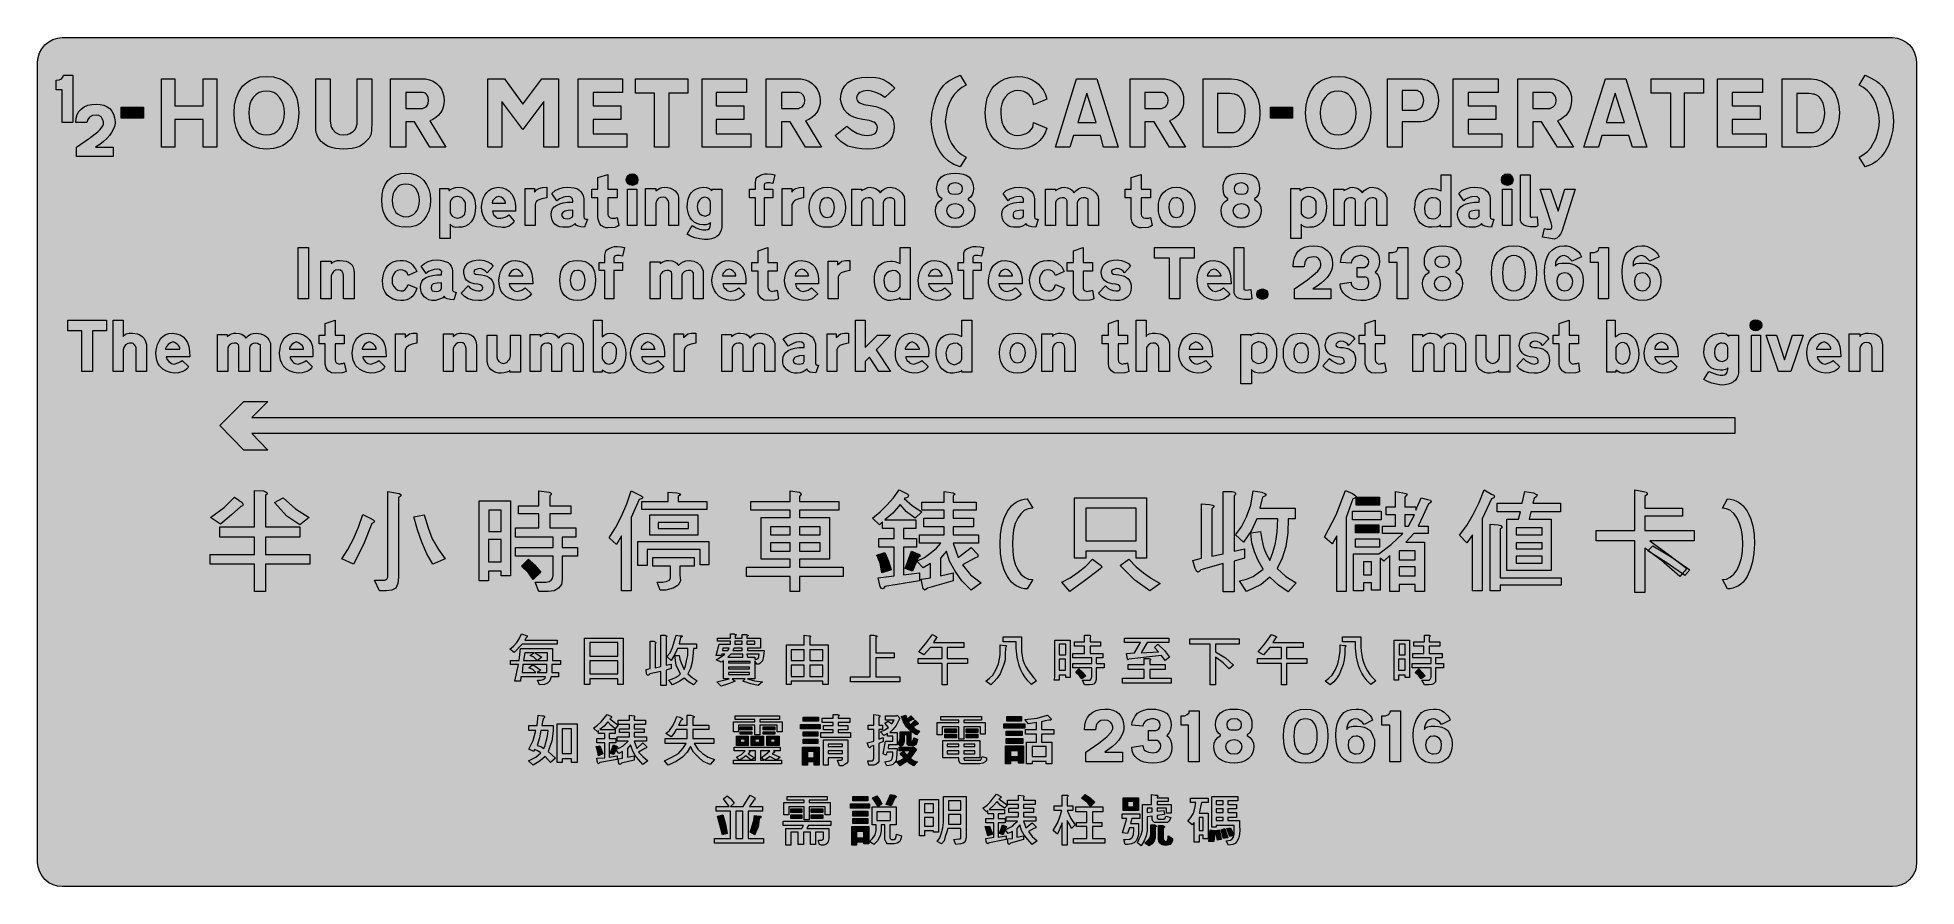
# Model space of a CAD drawing. Header units: metres. Extents: x 10 to 559, y 12 to 260.
import ezdxf

# ---------------------------------------------------------------- set-up
doc = ezdxf.new("R2010")
doc.units = ezdxf.units.M
doc.layers.add('FILL_BLACK_000000', color=7, linetype='Continuous', true_color=0x000000)
doc.layers.add('FILL_YELLOW_FFFF00', color=7, linetype='Continuous', true_color=0xffff00)

msp = doc.modelspace()

# ---------------------------------------------------------------- hatches: boundary and pattern name
at = {"layer": 'FILL_BLACK_000000', "true_color": 0x000000}
h = msp.add_hatch(color=7, dxfattribs=at)
h.dxf.hatch_style = 1
h.paths.add_polyline_path([(17.46, 235.08), (17.46, 244.62), (15.66, 244.62), (15.66, 247.5), (16.6, 247.61), (17.28, 247.86), (17.68, 248.33), (17.82, 248.94), (20.52, 248.94), (20.52, 235.08), (17.46, 235.08)])
h = msp.add_hatch(color=7, dxfattribs=at)
h.dxf.hatch_style = 1
h.paths.add_polyline_path([(54.54, 239.94), (58.68, 239.94), (58.68, 247.86), (62.64, 247.86), (62.64, 227.88), (58.68, 227.88), (58.68, 235.98), (50.4, 235.98), (50.4, 227.88), (46.44, 227.88), (46.44, 247.86), (50.4, 247.86), (50.4, 239.94), (54.54, 239.94)])
h = msp.add_hatch(color=7, dxfattribs=at)
h.dxf.hatch_style = 1
h.paths.add_polyline_path([(81.05, 247.88), (81.9, 247.48), (82.69, 246.99), (83.41, 246.39), (84.06, 245.7), (84.69, 244.92), (85.21, 244.09), (85.65, 243.19), (86, 242.23), (86.44, 240.18), (86.58, 237.96), (86.44, 235.71), (86, 233.59), (85.65, 232.61), (85.21, 231.68), (84.69, 230.82), (84.06, 230.04), (83.41, 229.41), (82.69, 228.86), (81.9, 228.39), (81.05, 228.01), (79.2, 227.51), (77.22, 227.34), (75.24, 227.51), (73.37, 228.01), (71.68, 228.86), (70.91, 229.41), (70.2, 230.04), (69.12, 231.68), (68.33, 233.59), (67.85, 235.71), (67.68, 237.96), (67.85, 240.18), (68.33, 242.23), (69.12, 244.09), (70.2, 245.7), (70.91, 246.39), (71.68, 246.99), (72.5, 247.48), (73.37, 247.88), (75.24, 248.41), (77.22, 248.58), (79.2, 248.41), (81.05, 247.88)])
h.paths.add_polyline_path([(82.06, 240.48), (81.6, 241.55), (81, 242.46), (80.23, 243.27), (79.31, 243.83), (78.29, 244.16), (77.22, 244.26), (76.07, 244.16), (75.04, 243.83), (74.11, 243.27), (73.26, 242.46), (72.68, 241.55), (72.29, 240.48), (72.07, 239.27), (72, 237.96), (72.07, 236.55), (72.29, 235.28), (72.68, 234.19), (73.26, 233.28), (74.11, 232.47), (75.04, 231.91), (76.07, 231.58), (77.22, 231.48), (78.29, 231.58), (79.31, 231.91), (80.23, 232.47), (81, 233.28), (81.6, 234.19), (82.06, 235.28), (82.34, 236.55), (82.44, 237.96), (82.34, 239.27), (82.06, 240.48)], flags=16)
h = msp.add_hatch(color=7, dxfattribs=at)
h.dxf.hatch_style = 1
h.paths.add_polyline_path([(108, 235.53), (108, 235.26), (107.82, 232.74), (107.8, 231.97), (107.64, 231.48), (107.14, 230.57), (106.45, 229.72), (105.59, 228.95), (104.58, 228.24), (103.44, 227.8), (102.22, 227.52), (99.72, 227.34), (98.51, 227.38), (97.31, 227.52), (96.15, 227.8), (95.04, 228.24), (94.03, 228.84), (93.17, 229.57), (92.48, 230.39), (91.98, 231.3), (91.98, 231.48), (91.73, 232.13), (91.62, 232.92), (91.62, 235.08), (91.62, 247.86), (95.76, 247.86), (95.76, 235.98), (95.76, 235.62), (95.94, 234.36), (95.94, 234.18), (96.14, 233.64), (96.46, 233.12), (97.38, 232.2), (97.95, 231.86), (98.55, 231.64), (99.72, 231.48), (100.89, 231.64), (101.49, 231.86), (102.06, 232.2), (102.56, 232.53), (102.98, 232.94), (103.5, 233.82), (103.5, 234.18), (103.66, 234.63), (103.68, 235.08), (103.68, 235.44), (103.68, 247.86), (108, 247.86), (108, 235.98), (108, 235.53)])
h = msp.add_hatch(color=7, dxfattribs=at)
h.dxf.hatch_style = 1
h.paths.add_polyline_path([(113.4, 227.88), (113.4, 247.86), (123.66, 247.86), (124.83, 247.61), (125.9, 247.15), (126.84, 246.52), (127.64, 245.72), (128.28, 244.8), (128.75, 243.78), (129.01, 242.69), (129.06, 241.56), (129.04, 240.57), (128.84, 239.62), (128.49, 238.73), (128, 237.92), (127.38, 237.18), (126.66, 236.55), (125.83, 236.02), (124.92, 235.62), (129.6, 227.88), (124.92, 227.88), (120.42, 235.26), (117.9, 235.26), (117.9, 227.88), (113.4, 227.88)])
h.paths.add_polyline_path([(123.12, 239.4), (123.3, 239.4), (123.8, 239.66), (124.2, 240.14), (124.46, 240.79), (124.56, 241.56), (124.46, 242.43), (124.15, 243.14), (123.65, 243.64), (122.94, 243.9), (117.9, 243.9), (117.9, 239.22), (122.76, 239.22), (123.12, 239.4)], flags=16)
h = msp.add_hatch(color=7, dxfattribs=at)
h.dxf.hatch_style = 1
h.paths.add_polyline_path([(145.98, 241.2), (145.98, 227.88), (141.84, 227.88), (141.84, 247.86), (146.7, 247.86), (152.1, 240.48), (157.68, 247.86), (162.54, 247.86), (162.54, 227.88), (158.22, 227.88), (158.22, 241.2), (152.1, 233.1), (145.98, 241.2)])
h = msp.add_hatch(color=7, dxfattribs=at)
h.dxf.hatch_style = 1
h.paths.add_polyline_path([(172.62, 231.84), (182.52, 231.84), (182.52, 227.88), (168.3, 227.88), (168.3, 247.86), (181.26, 247.86), (181.26, 243.9), (172.62, 243.9), (172.62, 239.94), (180.72, 239.94), (180.72, 235.98), (172.62, 235.98), (172.62, 231.84)])
h = msp.add_hatch(color=7, dxfattribs=at)
h.dxf.hatch_style = 1
h.paths.add_polyline_path([(194.76, 227.88), (190.62, 227.88), (190.62, 243.72), (185.04, 243.72), (185.04, 247.86), (200.34, 247.86), (200.34, 243.72), (194.76, 243.72), (194.76, 227.88)])
h = msp.add_hatch(color=7, dxfattribs=at)
h.dxf.hatch_style = 1
h.paths.add_polyline_path([(208.62, 231.84), (218.7, 231.84), (218.7, 227.88), (204.48, 227.88), (204.48, 247.86), (217.44, 247.86), (217.44, 243.9), (208.62, 243.9), (208.62, 239.94), (216.72, 239.94), (216.72, 235.98), (208.62, 235.98), (208.62, 231.84)])
h = msp.add_hatch(color=7, dxfattribs=at)
h.dxf.hatch_style = 1
h.paths.add_polyline_path([(223.2, 227.88), (223.2, 247.86), (233.46, 247.86), (234.63, 247.61), (235.7, 247.15), (236.65, 246.52), (237.47, 245.72), (238.13, 244.8), (238.62, 243.78), (238.93, 242.69), (239.04, 241.56), (238.97, 240.57), (238.74, 239.62), (238.39, 238.73), (237.89, 237.92), (237.27, 237.18), (236.53, 236.55), (235.68, 236.02), (234.72, 235.62), (239.4, 227.88), (234.72, 227.88), (230.22, 235.26), (227.7, 235.26), (227.7, 227.88), (223.2, 227.88)])
h.paths.add_polyline_path([(232.83, 239.38), (232.92, 239.4), (233.1, 239.4), (233.7, 239.66), (234.16, 240.14), (234.44, 240.79), (234.54, 241.56), (234.41, 242.43), (234.05, 243.14), (233.48, 243.64), (232.74, 243.9), (227.7, 243.9), (227.7, 239.22), (232.74, 239.22), (232.83, 239.38)], flags=16)
h = msp.add_hatch(color=7, dxfattribs=at)
h.dxf.hatch_style = 1
h.paths.add_polyline_path([(249.7, 241.88), (249.84, 241.49), (250.12, 241.14), (250.56, 240.84), (251.82, 240.41), (253.62, 240.12), (255.27, 239.78), (256.69, 239.31), (257.9, 238.7), (258.88, 237.96), (259.65, 237.08), (260.2, 236.07), (260.53, 234.92), (260.64, 233.64), (260.45, 232.18), (260.04, 230.91), (259.38, 229.83), (258.5, 228.94), (257.39, 228.24), (256.06, 227.74), (254.5, 227.44), (252.72, 227.34), (251.16, 227.4), (249.73, 227.59), (248.39, 227.87), (247.14, 228.24), (246.07, 228.84), (245.05, 229.57), (244.13, 230.39), (243.36, 231.3), (246.78, 234), (248.26, 232.82), (249.75, 231.97), (251.23, 231.47), (252.72, 231.3), (254.11, 231.46), (254.64, 231.66), (255.06, 231.93), (255.38, 232.27), (255.61, 232.67), (255.78, 233.64), (255.71, 234.09), (255.51, 234.51), (255.17, 234.89), (254.7, 235.21), (253.35, 235.72), (251.46, 235.98), (250.06, 236.25), (248.83, 236.65), (247.76, 237.19), (246.87, 237.87), (246.14, 238.68), (245.59, 239.62), (245.2, 240.7), (244.98, 241.92), (245.17, 243.44), (245.58, 244.75), (246.24, 245.87), (247.12, 246.78), (248.23, 247.49), (249.56, 247.99), (251.12, 248.3), (252.9, 248.4), (255.28, 248.24), (256.39, 248.02), (257.4, 247.68), (258.34, 247.21), (259.24, 246.62), (260.08, 245.93), (260.82, 245.16), (257.94, 242.46), (256.6, 243.3), (255.28, 243.92), (254.04, 244.31), (252.9, 244.44), (251.58, 244.3), (250.6, 243.9), (250.24, 243.6), (249.96, 243.22), (249.77, 242.79), (249.66, 242.28), (249.7, 241.88)])
h = msp.add_hatch(color=7, dxfattribs=at)
h.dxf.hatch_style = 1
h.paths.add_polyline_path([(275.81, 233.59), (276.21, 231.86), (276.74, 230.3), (277.38, 228.96), (278.23, 227.71), (279.2, 226.64), (280.34, 225.75), (281.7, 225), (279.9, 222.12), (278.11, 222.82), (276.53, 223.83), (275.14, 225.11), (273.96, 226.62), (273.01, 228.4), (272.3, 230.49), (271.78, 232.85), (271.44, 235.44), (271.78, 238.11), (272.3, 240.48), (273.01, 242.58), (273.96, 244.44), (275.09, 245.92), (275.73, 246.57), (276.48, 247.14), (278.06, 248.11), (279.9, 248.94), (281.7, 246.06), (280.37, 245.31), (279.2, 244.4), (278.2, 243.33), (277.36, 242.1), (276.68, 240.7), (276.16, 239.12), (275.79, 237.37), (275.58, 235.44), (275.81, 233.59)])
h = msp.add_hatch(color=7, dxfattribs=at)
h.dxf.hatch_style = 1
h.paths.add_polyline_path([(304.77, 232.1), (304.06, 230.88), (303.17, 229.82), (302.13, 228.92), (300.95, 228.2), (299.66, 227.69), (298.28, 227.4), (296.82, 227.34), (294.84, 227.51), (292.97, 228.04), (292.1, 228.44), (291.28, 228.93), (290.51, 229.53), (289.8, 230.22), (289.17, 231), (288.65, 231.83), (288.21, 232.73), (287.87, 233.69), (287.42, 235.74), (287.28, 237.96), (287.42, 240.11), (287.87, 242.17), (288.21, 243.14), (288.65, 244.06), (289.17, 244.92), (289.8, 245.7), (291.28, 246.91), (292.97, 247.82), (294.84, 248.38), (296.82, 248.58), (298.2, 248.48), (299.59, 248.15), (300.95, 247.59), (302.22, 246.78), (302.83, 246.32), (303.35, 245.77), (304.2, 244.62), (304.88, 243.27), (305.28, 241.92), (301.32, 240.3), (301.25, 241.08), (301.03, 241.81), (300.64, 242.5), (300.06, 243.18), (299.33, 243.76), (298.51, 244.15), (297.66, 244.37), (296.82, 244.44), (295.78, 244.34), (294.82, 244.01), (293.96, 243.45), (293.22, 242.64), (292.54, 241.63), (292.1, 240.5), (291.85, 239.27), (291.78, 237.96), (291.87, 236.49), (292.14, 235.17), (292.57, 234.03), (293.15, 233.08), (293.88, 232.32), (294.74, 231.76), (295.72, 231.42), (296.82, 231.3), (297.55, 231.37), (298.37, 231.57), (299.22, 231.91), (300.06, 232.38), (301.14, 233.64), (301.3, 234.36), (301.32, 235.08), (305.28, 233.46), (304.77, 232.1)])
h = msp.add_hatch(color=7, dxfattribs=at)
h.dxf.hatch_style = 1
h.paths.add_polyline_path([(320.94, 231.3), (313.02, 231.3), (311.94, 227.88), (307.8, 227.88), (313.92, 247.86), (319.86, 247.86), (326.16, 227.88), (321.84, 227.88), (320.94, 231.3)])
h.paths.add_polyline_path([(314.28, 235.08), (319.68, 235.08), (316.98, 243.72), (314.28, 235.08)], flags=16)
h = msp.add_hatch(color=7, dxfattribs=at)
h.dxf.hatch_style = 1
h.paths.add_polyline_path([(329.58, 227.88), (329.58, 247.86), (339.84, 247.86), (341.01, 247.61), (342.08, 247.15), (343.02, 246.52), (343.82, 245.72), (344.46, 244.8), (344.93, 243.78), (345.19, 242.69), (345.24, 241.56), (345.22, 240.57), (345.02, 239.62), (344.67, 238.73), (344.18, 237.92), (343.56, 237.18), (342.84, 236.55), (342.01, 236.02), (341.1, 235.62), (345.78, 227.88), (341.1, 227.88), (336.6, 235.26), (333.9, 235.26), (333.9, 227.88), (329.58, 227.88)])
h.paths.add_polyline_path([(339.12, 239.38), (339.3, 239.4), (339.9, 239.66), (340.36, 240.14), (340.64, 240.79), (340.74, 241.56), (340.61, 242.43), (340.27, 243.14), (339.75, 243.64), (339.12, 243.9), (333.9, 243.9), (333.9, 239.22), (338.94, 239.22), (339.12, 239.38)], flags=16)
h = msp.add_hatch(color=7, dxfattribs=at)
h.dxf.hatch_style = 1
h.paths.add_polyline_path([(351, 247.86), (359.28, 247.86), (360.89, 247.69), (362.45, 247.19), (363.91, 246.34), (365.22, 245.16), (366.27, 243.58), (367, 241.83), (367.42, 239.95), (367.56, 237.96), (367.4, 235.77), (366.93, 233.82), (366.19, 232.14), (365.22, 230.76), (364.01, 229.55), (362.59, 228.65), (360.99, 228.08), (359.28, 227.88), (351, 227.88), (351, 247.86)])
h.paths.add_polyline_path([(358.74, 232.2), (359.64, 232.2), (360, 232.2), (360.71, 232.48), (361.34, 232.9), (361.9, 233.45), (362.36, 234.14), (362.74, 234.94), (363.01, 235.85), (363.18, 236.86), (363.24, 237.96), (363.19, 238.95), (363.04, 239.87), (362.79, 240.71), (362.45, 241.47), (362.02, 242.13), (361.49, 242.67), (360.88, 243.08), (360.18, 243.36), (360.07, 243.36), (360, 243.36), (359.37, 243.52), (358.74, 243.54), (358.56, 243.54), (355.14, 243.54), (355.14, 232.2), (358.38, 232.2), (358.6, 232.2), (358.74, 232.2)], flags=16)
h = msp.add_hatch(color=7, dxfattribs=at)
h.dxf.hatch_style = 1
h.paths.add_polyline_path([(394.24, 247.88), (395.1, 247.48), (395.89, 246.99), (396.61, 246.39), (397.26, 245.7), (397.89, 244.92), (398.44, 244.09), (399.28, 242.23), (399.79, 240.18), (399.96, 237.96), (399.79, 235.71), (399.28, 233.59), (398.91, 232.61), (398.44, 231.68), (397.89, 230.82), (397.26, 230.04), (396.61, 229.41), (395.89, 228.86), (395.1, 228.39), (394.24, 228.01), (392.4, 227.51), (390.42, 227.34), (388.44, 227.51), (386.57, 228.01), (384.88, 228.86), (384.11, 229.41), (383.4, 230.04), (382.32, 231.68), (381.53, 233.59), (381.05, 235.71), (380.88, 237.96), (381.05, 240.18), (381.53, 242.23), (382.32, 244.09), (383.4, 245.7), (384.11, 246.39), (384.88, 246.99), (385.7, 247.48), (386.57, 247.88), (388.44, 248.41), (390.42, 248.58), (392.4, 248.41), (394.24, 247.88)])
h.paths.add_polyline_path([(395.26, 240.48), (394.8, 241.55), (394.2, 242.46), (393.43, 243.27), (392.51, 243.83), (391.49, 244.16), (390.42, 244.26), (389.27, 244.16), (388.26, 243.83), (387.38, 243.27), (386.64, 242.46), (385.96, 241.55), (385.51, 240.48), (385.27, 239.27), (385.2, 237.96), (385.27, 236.55), (385.51, 235.28), (385.96, 234.19), (386.64, 233.28), (387.38, 232.47), (388.26, 231.91), (389.27, 231.58), (390.42, 231.48), (391.49, 231.58), (392.51, 231.91), (393.43, 232.47), (394.2, 233.28), (394.8, 234.19), (395.26, 235.28), (395.54, 236.55), (395.64, 237.96), (395.54, 239.27), (395.26, 240.48)], flags=16)
h = msp.add_hatch(color=7, dxfattribs=at)
h.dxf.hatch_style = 1
h.paths.add_polyline_path([(417.35, 247.01), (418.08, 246.36), (418.68, 245.52), (419.15, 244.65), (419.49, 243.68), (419.69, 242.63), (419.76, 241.56), (419.69, 240.48), (419.47, 239.42), (419.08, 238.4), (418.5, 237.42), (417.9, 236.68), (417.17, 236.09), (416.35, 235.67), (415.44, 235.44), (415.26, 235.44), (414.72, 235.26), (409.14, 235.26), (409.14, 227.88), (404.82, 227.88), (404.82, 247.86), (414.9, 247.86), (415.44, 247.68), (415.51, 247.68), (415.62, 247.68), (416.53, 247.44), (417.35, 247.01)])
h.paths.add_polyline_path([(413.46, 238.7), (413.64, 238.86), (414.38, 239.18), (414.95, 239.81), (415.31, 240.63), (415.44, 241.56), (415.31, 242.49), (414.97, 243.32), (414.45, 243.94), (413.82, 244.26), (413.64, 244.44), (409.14, 244.44), (409.14, 238.68), (413.28, 238.68), (413.46, 238.7)], flags=16)
h = msp.add_hatch(color=7, dxfattribs=at)
h.dxf.hatch_style = 1
h.paths.add_polyline_path([(428.4, 231.84), (438.3, 231.84), (438.3, 227.88), (424.08, 227.88), (424.08, 247.86), (437.22, 247.86), (437.22, 243.9), (428.4, 243.9), (428.4, 239.94), (436.5, 239.94), (436.5, 235.98), (428.4, 235.98), (428.4, 231.84)])
h = msp.add_hatch(color=7, dxfattribs=at)
h.dxf.hatch_style = 1
h.paths.add_polyline_path([(442.98, 227.88), (442.98, 247.86), (453.24, 247.86), (454.36, 247.61), (455.4, 247.15), (456.34, 246.52), (457.16, 245.72), (457.82, 244.8), (458.3, 243.78), (458.59, 242.69), (458.64, 241.56), (458.57, 240.57), (458.35, 239.62), (457.99, 238.73), (457.52, 237.92), (456.92, 237.18), (456.21, 236.55), (455.4, 236.02), (454.5, 235.62), (459.18, 227.88), (454.5, 227.88), (449.82, 235.26), (447.3, 235.26), (447.3, 227.88), (442.98, 227.88)])
h.paths.add_polyline_path([(452.45, 239.38), (452.7, 239.4), (453.3, 239.66), (453.76, 240.14), (454.04, 240.79), (454.14, 241.56), (454.01, 242.43), (453.67, 243.14), (453.15, 243.64), (452.52, 243.9), (447.3, 243.9), (447.3, 239.22), (452.34, 239.22), (452.45, 239.38)], flags=16)
h = msp.add_hatch(color=7, dxfattribs=at)
h.dxf.hatch_style = 1
h.paths.add_polyline_path([(475.38, 231.3), (467.46, 231.3), (466.56, 227.88), (462.24, 227.88), (468.54, 247.86), (474.48, 247.86), (480.6, 227.88), (476.46, 227.88), (475.38, 231.3)])
h.paths.add_polyline_path([(468.72, 235.08), (474.12, 235.08), (471.42, 243.72), (468.72, 235.08)], flags=16)
h = msp.add_hatch(color=7, dxfattribs=at)
h.dxf.hatch_style = 1
h.paths.add_polyline_path([(491.58, 227.88), (487.62, 227.88), (487.62, 243.72), (481.86, 243.72), (481.86, 247.86), (497.16, 247.86), (497.16, 243.72), (491.58, 243.72), (491.58, 227.88)])
h = msp.add_hatch(color=7, dxfattribs=at)
h.dxf.hatch_style = 1
h.paths.add_polyline_path([(505.62, 231.84), (515.52, 231.84), (515.52, 227.88), (501.3, 227.88), (501.3, 247.86), (514.44, 247.86), (514.44, 243.9), (505.62, 243.9), (505.62, 239.94), (513.72, 239.94), (513.72, 235.98), (505.62, 235.98), (505.62, 231.84)])
h = msp.add_hatch(color=7, dxfattribs=at)
h.dxf.hatch_style = 1
h.paths.add_polyline_path([(520.2, 247.86), (528.66, 247.86), (530.27, 247.69), (531.83, 247.19), (533.29, 246.34), (534.6, 245.16), (535.65, 243.58), (536.38, 241.83), (536.8, 239.95), (536.94, 237.96), (536.78, 235.77), (536.31, 233.82), (535.57, 232.14), (534.6, 230.76), (533.39, 229.55), (531.97, 228.65), (530.37, 228.08), (528.66, 227.88), (520.2, 227.88), (520.2, 247.86)])
h.paths.add_polyline_path([(528.12, 232.2), (529.02, 232.2), (529.38, 232.2), (530.09, 232.48), (530.72, 232.9), (531.28, 233.45), (531.74, 234.14), (532.12, 234.94), (532.39, 235.85), (532.56, 236.86), (532.62, 237.96), (532.57, 238.95), (532.42, 239.87), (532.17, 240.71), (531.83, 241.47), (531.4, 242.13), (530.87, 242.67), (530.26, 243.08), (529.56, 243.36), (529.34, 243.36), (529.2, 243.36), (528.73, 243.52), (528.12, 243.54), (527.94, 243.54), (524.52, 243.54), (524.52, 232.2), (527.76, 232.2), (527.99, 232.2), (528.12, 232.2)], flags=16)
h = msp.add_hatch(color=7, dxfattribs=at)
h.dxf.hatch_style = 1
h.paths.add_polyline_path([(548.43, 237.37), (548.07, 239.12), (547.55, 240.7), (546.88, 242.1), (546.07, 243.33), (545.1, 244.4), (543.97, 245.31), (542.7, 246.06), (544.5, 248.94), (546.25, 248.11), (547.74, 247.14), (548.51, 246.57), (549.2, 245.92), (549.79, 245.22), (550.26, 244.44), (551.24, 242.58), (551.99, 240.48), (552.51, 238.11), (552.78, 235.44), (552.51, 232.85), (551.99, 230.49), (551.24, 228.4), (550.26, 226.62), (549.18, 225.11), (547.85, 223.83), (546.29, 222.82), (544.5, 222.12), (542.7, 225), (543.98, 225.75), (545.11, 226.64), (546.07, 227.71), (546.84, 228.96), (547.55, 230.3), (548.08, 231.86), (548.43, 233.59), (548.64, 235.44), (548.43, 237.37)])
h = msp.add_hatch(color=7, dxfattribs=at)
h.dxf.hatch_style = 1
h.paths.add_polyline_path([(32.4, 227.88), (32.4, 225.18), (21.6, 225.18), (21.6, 227.88), (25.47, 230.52), (27.85, 232.38), (28.6, 233.09), (29.09, 233.7), (29.39, 234.23), (29.52, 234.72), (29.52, 235.26), (29.28, 236.1), (28.84, 236.72), (28.2, 237.11), (27.36, 237.24), (26.28, 237.11), (25.47, 236.7), (24.93, 236.03), (24.66, 235.08), (21.42, 235.08), (21.52, 236.33), (21.82, 237.4), (22.33, 238.29), (23.04, 239.04), (23.92, 239.72), (24.93, 240.17), (26.08, 240.41), (27.36, 240.48), (28.57, 240.4), (29.65, 240.15), (30.58, 239.73), (31.36, 239.15), (32, 238.41), (32.47, 237.52), (32.79, 236.47), (32.94, 235.26), (32.94, 234.9), (32.74, 233.96), (32.39, 233.04), (31.91, 232.14), (31.27, 231.26), (30.49, 230.39), (29.55, 229.53), (28.45, 228.7), (27.18, 227.88), (32.4, 227.88)])
h = msp.add_hatch(color=7, dxfattribs=at)
h.dxf.hatch_style = 1
h.paths.add_polyline_path([(41.22, 239.58), (41.22, 236.34), (34.74, 236.34), (34.74, 239.58), (41.22, 239.58)])
h = msp.add_hatch(color=7, dxfattribs=at)
h.dxf.hatch_style = 1
h.paths.add_polyline_path([(377.1, 239.58), (377.1, 236.34), (370.62, 236.34), (370.62, 239.58), (377.1, 239.58)])
h = msp.add_hatch(color=7, dxfattribs=at)
h.dxf.hatch_style = 1
h.paths.add_polyline_path([(120.85, 219.78), (122.08, 219.1), (123.12, 218.16), (123.96, 216.98), (124.58, 215.62), (124.97, 214.08), (125.1, 212.4), (124.97, 210.72), (124.58, 209.18), (123.96, 207.82), (123.12, 206.64), (122.62, 206.08), (122.08, 205.62), (120.85, 204.95), (119.45, 204.59), (117.9, 204.48), (116.45, 204.59), (115.09, 204.95), (113.82, 205.62), (112.68, 206.64), (111.87, 207.82), (111.31, 209.18), (110.98, 210.72), (110.88, 212.4), (110.98, 214.08), (111.31, 215.62), (111.87, 216.98), (112.68, 218.16), (113.82, 219.1), (115.09, 219.78), (116.45, 220.18), (117.9, 220.32), (119.45, 220.18), (120.85, 219.78)])
h.paths.add_polyline_path([(121.59, 214.31), (121.25, 215.11), (120.78, 215.82), (120.2, 216.4), (119.54, 216.79), (118.78, 217.01), (117.9, 217.08), (117.06, 217), (116.29, 216.75), (115.62, 216.36), (115.04, 215.82), (114.58, 215.15), (114.23, 214.35), (114.01, 213.43), (113.94, 212.4), (114.01, 211.36), (114.21, 210.4), (114.55, 209.54), (115.02, 208.8), (115.62, 208.3), (116.32, 207.9), (117.1, 207.64), (117.9, 207.54), (118.79, 207.63), (119.58, 207.89), (120.26, 208.32), (120.82, 208.89), (121.27, 209.6), (121.6, 210.43), (121.79, 211.36), (121.86, 212.4), (121.79, 213.42), (121.59, 214.31)], flags=16)
h = msp.add_hatch(color=7, dxfattribs=at)
h.dxf.hatch_style = 1
h.paths.add_polyline_path([(179.64, 215.64), (179.64, 213.12), (176.94, 213.12), (176.94, 208.26), (177.05, 207.83), (177.3, 207.54), (177.59, 207.23), (178.02, 207.18), (178.38, 207.11), (178.74, 207.18), (179.19, 207.2), (179.64, 207.36), (180.18, 205.02), (179.67, 204.68), (178.97, 204.46), (176.94, 204.3), (176.4, 204.36), (175.88, 204.53), (174.96, 205.02), (174.62, 205.46), (174.38, 205.97), (174.06, 207.18), (174.06, 213.12), (172.26, 213.12), (172.26, 215.64), (174.06, 215.64), (174.06, 219.06), (176.94, 219.96), (176.94, 215.64), (179.64, 215.64)])
h = msp.add_hatch(color=7, dxfattribs=at)
h.dxf.hatch_style = 1
h.paths.add_polyline_path([(185.63, 217.71), (185.29, 217.19), (184.77, 216.85), (184.14, 216.72), (183.4, 216.85), (182.84, 217.19), (182.47, 217.71), (182.34, 218.34), (182.47, 219), (182.84, 219.58), (183.4, 219.99), (184.14, 220.14), (184.77, 219.99), (185.29, 219.58), (185.63, 219), (185.76, 218.34), (185.63, 217.71)])
h = msp.add_hatch(color=7, dxfattribs=at)
h.dxf.hatch_style = 1
h.paths.add_polyline_path([(220.14, 205.02), (220.14, 213.12), (218.34, 213.12), (218.34, 215.64), (220.14, 215.64), (220.14, 217.62), (220.18, 218.23), (220.32, 218.72), (220.6, 219.11), (221.04, 219.42), (222.1, 219.91), (222.79, 220.08), (223.56, 220.14), (224.78, 220.03), (225.72, 219.78), (225.18, 217.26), (224.66, 217.42), (224.28, 217.44), (223.38, 217.44), (223.11, 217.42), (222.84, 217.26), (222.66, 216.9), (222.66, 215.64), (225.18, 215.64), (225.18, 213.12), (222.66, 213.12), (222.66, 205.02), (220.14, 205.02)])
h = msp.add_hatch(color=7, dxfattribs=at)
h.dxf.hatch_style = 1
h.paths.add_polyline_path([(275.12, 205.16), (274.32, 205.74), (273.61, 206.48), (273.11, 207.34), (272.8, 208.3), (272.7, 209.34), (272.83, 210.38), (273.2, 211.3), (273.76, 212.05), (274.5, 212.58), (274.68, 212.76), (273.97, 213.26), (273.47, 213.95), (273.16, 214.81), (273.06, 215.82), (273.16, 216.84), (273.44, 217.73), (273.9, 218.53), (274.5, 219.24), (275.25, 219.71), (276.14, 220.05), (277.21, 220.25), (278.46, 220.32), (279.71, 220.25), (280.78, 220.05), (281.67, 219.71), (282.42, 219.24), (283.02, 218.53), (283.48, 217.73), (283.76, 216.84), (283.86, 215.82), (283.76, 214.81), (283.46, 213.95), (282.95, 213.26), (282.24, 212.76), (282.24, 212.58), (283.08, 212.05), (283.7, 211.3), (284.09, 210.38), (284.22, 209.34), (284.14, 208.37), (283.88, 207.4), (283.38, 206.5), (282.6, 205.74), (281.73, 205.16), (280.73, 204.77), (279.64, 204.55), (278.46, 204.48), (277.26, 204.55), (276.12, 204.77), (275.12, 205.16)])
h.paths.add_polyline_path([(276.11, 210.18), (275.94, 209.34), (276.11, 208.47), (276.59, 207.79), (277.38, 207.34), (278.46, 207.18), (279.54, 207.34), (280.33, 207.79), (280.81, 208.47), (280.98, 209.34), (280.81, 210.18), (280.33, 210.8), (279.54, 211.19), (278.46, 211.32), (277.38, 211.19), (276.59, 210.8), (276.11, 210.18)], flags=16)
h.paths.add_polyline_path([(280.32, 216.71), (280.08, 216.9), (279.41, 217.3), (278.46, 217.44), (277.52, 217.31), (276.84, 216.97), (276.44, 216.45), (276.3, 215.82), (276.44, 215.05), (276.6, 214.76), (276.84, 214.56), (277.14, 214.35), (277.52, 214.24), (278.46, 214.2), (279.41, 214.24), (279.78, 214.35), (280.08, 214.56), (280.32, 214.76), (280.49, 215.05), (280.62, 215.82), (280.49, 216.43), (280.32, 216.71)], flags=16)
h = msp.add_hatch(color=7, dxfattribs=at)
h.dxf.hatch_style = 1
h.paths.add_polyline_path([(335.52, 215.64), (335.52, 213.12), (332.82, 213.12), (332.82, 208.26), (332.93, 207.83), (333.18, 207.54), (333.35, 207.33), (333.56, 207.23), (334.08, 207.18), (334.35, 207.11), (334.62, 207.18), (335.07, 207.2), (335.52, 207.36), (336.06, 205.02), (335.56, 204.68), (334.87, 204.46), (333, 204.3), (332.36, 204.36), (331.78, 204.53), (330.84, 205.02), (330.5, 205.46), (330.25, 205.97), (329.94, 207.18), (329.94, 213.12), (328.14, 213.12), (328.14, 215.64), (329.94, 215.64), (329.94, 219.06), (332.82, 219.96), (332.82, 215.64), (335.52, 215.64)])
h = msp.add_hatch(color=7, dxfattribs=at)
h.dxf.hatch_style = 1
h.paths.add_polyline_path([(358.72, 205.16), (357.84, 205.74), (357.13, 206.48), (356.62, 207.34), (356.32, 208.3), (356.22, 209.34), (356.35, 210.38), (356.74, 211.3), (357.36, 212.05), (358.2, 212.58), (358.2, 212.76), (357.6, 213.26), (357.14, 213.95), (356.86, 214.81), (356.76, 215.82), (356.83, 216.84), (357.05, 217.73), (357.44, 218.53), (358.02, 219.24), (358.79, 219.71), (359.75, 220.05), (360.88, 220.25), (362.16, 220.32), (363.34, 220.25), (364.41, 220.05), (365.35, 219.71), (366.12, 219.24), (366.7, 218.53), (367.09, 217.73), (367.31, 216.84), (367.38, 215.82), (367.28, 214.81), (367, 213.95), (366.54, 213.26), (365.94, 212.76), (365.94, 212.58), (366.78, 212.05), (367.4, 211.3), (367.79, 210.38), (367.92, 209.34), (367.82, 208.37), (367.51, 207.4), (367.01, 206.5), (366.3, 205.74), (365.4, 205.16), (364.36, 204.77), (363.26, 204.55), (362.16, 204.48), (360.88, 204.55), (359.73, 204.77), (358.72, 205.16)])
h.paths.add_polyline_path([(359.81, 210.18), (359.64, 209.34), (359.81, 208.47), (360.29, 207.79), (361.08, 207.34), (362.16, 207.18), (363.13, 207.34), (363.87, 207.79), (364.34, 208.47), (364.5, 209.34), (364.34, 210.18), (363.87, 210.8), (363.13, 211.19), (362.16, 211.32), (361.08, 211.19), (360.29, 210.8), (359.81, 210.18)], flags=16)
h.paths.add_polyline_path([(363.84, 216.71), (363.6, 216.9), (362.95, 217.3), (362.16, 217.44), (361.21, 217.31), (360.54, 216.97), (360.13, 216.45), (360, 215.82), (360.13, 215.05), (360.3, 214.76), (360.54, 214.56), (360.84, 214.35), (361.21, 214.24), (362.16, 214.2), (362.95, 214.24), (363.3, 214.35), (363.6, 214.56), (363.84, 214.76), (364, 215.05), (364.14, 215.82), (364, 216.43), (363.84, 216.71)], flags=16)
h = msp.add_hatch(color=7, dxfattribs=at)
h.dxf.hatch_style = 1
h.paths.add_polyline_path([(423.36, 219.78), (423.36, 204.66), (420.3, 204.66), (420.3, 205.2), (419.93, 204.86), (419.38, 204.64), (417.78, 204.48), (416.86, 204.5), (416.01, 204.71), (415.22, 205.1), (414.52, 205.67), (413.91, 206.42), (413.4, 207.34), (413.01, 208.43), (412.74, 209.7), (412.74, 209.88), (412.92, 210.96), (412.92, 211.32), (413.07, 212.34), (413.37, 213.24), (413.82, 214.01), (414.38, 214.65), (415.06, 215.16), (415.83, 215.52), (416.68, 215.74), (417.6, 215.82), (418.2, 215.86), (418.91, 215.73), (420.48, 215.1), (420.48, 219.78), (423.36, 219.78)])
h.paths.add_polyline_path([(420.3, 211.86), (420.19, 212.13), (419.94, 212.4), (419.53, 212.74), (419.11, 212.96), (418.14, 213.12), (417.63, 213.07), (417.16, 212.92), (416.76, 212.68), (416.41, 212.35), (415.89, 211.45), (415.62, 210.24), (415.79, 208.82), (415.99, 208.27), (416.27, 207.81), (416.63, 207.46), (417.06, 207.2), (417.57, 207.05), (418.14, 207), (418.88, 207.1), (419.49, 207.38), (419.96, 207.84), (420.3, 208.44), (420.3, 211.14), (420.3, 211.86)], flags=16)
h = msp.add_hatch(color=7, dxfattribs=at)
h.dxf.hatch_style = 1
h.paths.add_polyline_path([(441.41, 217.71), (441.07, 217.19), (440.55, 216.85), (439.92, 216.72), (439.18, 216.85), (438.61, 217.19), (438.25, 217.71), (438.12, 218.34), (438.25, 219), (438.61, 219.58), (439.18, 219.99), (439.92, 220.14), (440.55, 219.99), (441.07, 219.58), (441.41, 219), (441.54, 218.34), (441.41, 217.71)])
h = msp.add_hatch(color=7, dxfattribs=at)
h.dxf.hatch_style = 1
h.paths.add_polyline_path([(446.58, 207.54), (446.79, 207.44), (447.17, 207.4), (448.56, 207.54), (448.74, 205.02), (448.6, 204.84), (448.2, 204.66), (446.58, 204.66), (445.55, 204.79), (444.67, 205.15), (444.02, 205.72), (443.7, 206.46), (443.7, 207), (443.7, 219.78), (446.58, 219.78), (446.58, 207.54)])
h = msp.add_hatch(color=7, dxfattribs=at)
h.dxf.hatch_style = 1
h.paths.add_polyline_path([(137.95, 207.99), (137.56, 206.98), (136.98, 206.1), (136.22, 205.32), (135.32, 204.82), (134.35, 204.56), (133.38, 204.48), (132.56, 204.47), (131.78, 204.66), (131.18, 204.99), (130.86, 205.38), (130.86, 201.24), (127.8, 201.24), (127.8, 215.82), (130.5, 215.82), (130.5, 215.28), (130.68, 215.28), (130.93, 215.55), (131.58, 215.82), (132.46, 216.07), (133.2, 216.18), (134.35, 216.08), (135.36, 215.77), (136.24, 215.27), (136.98, 214.56), (137.56, 213.69), (137.95, 212.69), (138.17, 211.6), (138.24, 210.42), (138.17, 209.14), (137.95, 207.99)])
h.paths.add_polyline_path([(134.28, 207.54), (134.93, 208.08), (135.12, 208.35), (135.18, 208.62), (135.18, 208.8), (135.36, 209.16), (135.36, 211.5), (135.18, 212.04), (134.8, 212.65), (134.28, 213.12), (133.58, 213.43), (133.02, 213.48), (132.84, 213.48), (132.07, 213.33), (131.45, 212.94), (131.02, 212.42), (130.86, 211.86), (130.86, 208.98), (130.88, 208.71), (131.04, 208.44), (131.15, 208.08), (131.4, 207.72), (132.21, 207.31), (133.02, 207.18), (133.52, 207.22), (134.28, 207.54)], flags=16)
h = msp.add_hatch(color=7, dxfattribs=at)
h.dxf.hatch_style = 1
h.paths.add_polyline_path([(143.3, 208.8), (143.46, 208.44), (143.6, 208.01), (144, 207.72), (144.33, 207.38), (144.74, 207.18), (145.19, 207.11), (145.62, 207.18), (146.29, 207.24), (146.93, 207.43), (147.49, 207.71), (147.96, 208.08), (149.58, 206.28), (149.06, 205.63), (148.14, 204.84), (146.81, 204.46), (146.19, 204.41), (145.62, 204.48), (144.41, 204.59), (143.26, 204.93), (142.2, 205.54), (141.3, 206.46), (140.8, 207.23), (140.4, 208.17), (140.14, 209.24), (140.04, 210.42), (140.23, 211.75), (140.55, 212.89), (140.98, 213.86), (141.53, 214.65), (142.19, 215.28), (142.98, 215.74), (143.88, 216.04), (144.9, 216.18), (146.15, 215.97), (147.22, 215.59), (148.11, 215.02), (148.86, 214.2), (149.36, 213.26), (149.74, 212.08), (149.95, 210.71), (149.94, 209.16), (143.28, 209.16), (143.3, 208.8)])
h.paths.add_polyline_path([(147.06, 211.68), (146.8, 212.34), (146.34, 212.92), (145.74, 213.33), (145.08, 213.48), (144.45, 213.32), (144.12, 213.1), (143.82, 212.76), (143.26, 212.2), (143.1, 211.5), (147.06, 211.5), (147.06, 211.68)], flags=16)
h = msp.add_hatch(color=7, dxfattribs=at)
h.dxf.hatch_style = 1
h.paths.add_polyline_path([(152.82, 215.82), (155.52, 215.82), (155.52, 214.74), (156.08, 215.41), (156.78, 215.82), (157.81, 216.07), (159.12, 216.18), (159.12, 213.12), (157.66, 212.83), (156.6, 212.4), (156.23, 212.2), (155.95, 211.9), (155.76, 211.54), (155.7, 211.14), (155.7, 205.02), (152.82, 205.02), (152.82, 215.82)])
h = msp.add_hatch(color=7, dxfattribs=at)
h.dxf.hatch_style = 1
h.paths.add_polyline_path([(169.06, 204.59), (168.3, 204.84), (167.71, 205.13), (167.4, 205.56), (166.98, 205.16), (166.32, 204.82), (165.53, 204.57), (164.7, 204.48), (163.79, 204.52), (162.94, 204.66), (162.17, 204.94), (161.46, 205.38), (160.99, 205.98), (160.65, 206.68), (160.45, 207.46), (160.38, 208.26), (160.48, 209.14), (160.78, 209.88), (161.29, 210.49), (162, 210.96), (162.88, 211.33), (163.93, 211.61), (165.19, 211.8), (166.68, 211.86), (166.68, 212.22), (166.63, 212.8), (166.32, 213.12), (166.15, 213.33), (165.94, 213.43), (165.42, 213.48), (164.45, 213.43), (164.03, 213.33), (163.62, 213.12), (162.81, 212.8), (162, 212.22), (160.56, 214.38), (161.54, 215.19), (162.63, 215.75), (163.85, 216.08), (165.24, 216.18), (167.13, 216.02), (167.87, 215.8), (168.48, 215.46), (168.98, 214.99), (169.4, 214.4), (169.72, 213.71), (169.92, 212.94), (169.92, 207.54), (169.99, 207.2), (170.19, 206.98), (170.53, 206.86), (171, 206.82), (170.1, 204.48), (169.06, 204.59)])
h.paths.add_polyline_path([(163.98, 207.18), (164.47, 207.02), (165.24, 207), (165.74, 207.06), (166.16, 207.22), (166.48, 207.46), (166.68, 207.72), (166.68, 209.52), (165.31, 209.41), (164.34, 209.16), (163.75, 208.78), (163.44, 208.26), (163.57, 207.65), (163.98, 207.18)], flags=16)
h = msp.add_hatch(color=7, dxfattribs=at)
h.dxf.hatch_style = 1
h.paths.add_polyline_path([(185.4, 215.64), (185.4, 205.02), (182.7, 205.02), (182.7, 215.64), (185.4, 215.64)])
h = msp.add_hatch(color=7, dxfattribs=at)
h.dxf.hatch_style = 1
h.paths.add_polyline_path([(194.76, 205.02), (194.76, 211.14), (194.76, 211.32), (194.76, 211.5), (194.76, 211.68), (194.56, 212.31), (194.22, 212.83), (193.75, 213.17), (193.14, 213.3), (192.3, 213.2), (191.65, 212.87), (191.22, 212.31), (190.98, 211.5), (190.98, 205.02), (187.92, 205.02), (187.92, 215.82), (190.98, 215.82), (190.98, 215.1), (191.52, 215.53), (192.06, 215.82), (192.71, 216.07), (193.5, 216.18), (194.45, 216.07), (195.29, 215.87), (196, 215.57), (196.58, 215.17), (197.04, 214.66), (197.37, 214.03), (197.57, 213.28), (197.64, 212.4), (197.64, 205.02), (194.76, 205.02)])
h = msp.add_hatch(color=7, dxfattribs=at)
h.dxf.hatch_style = 1
h.paths.add_polyline_path([(209.81, 202.93), (209.37, 202.31), (208.8, 201.8), (208.09, 201.4), (207.25, 201.11), (206.29, 200.94), (205.2, 200.88), (203.8, 201.08), (202.41, 201.42), (201.15, 201.89), (200.16, 202.5), (201.6, 205.02), (202.75, 204.34), (203.76, 203.94), (204.73, 203.78), (205.56, 203.76), (206.16, 203.86), (206.62, 204.16), (206.9, 204.67), (207, 205.38), (207, 205.92), (206.84, 205.65), (206.28, 205.38), (205.56, 205.22), (204.84, 205.2), (203.83, 205.34), (202.94, 205.61), (202.19, 206.02), (201.55, 206.57), (201.04, 207.27), (200.64, 208.11), (200.35, 209.1), (200.16, 210.24), (200.24, 211.57), (200.46, 212.74), (200.83, 213.73), (201.35, 214.56), (202.01, 215.22), (202.82, 215.71), (203.76, 216.03), (204.84, 216.18), (205.74, 216.07), (206.64, 215.82), (207.18, 215.46), (207.36, 215.1), (207.36, 215.64), (210.24, 215.64), (210.24, 204.48), (210.1, 203.65), (209.81, 202.93)])
h.paths.add_polyline_path([(206.5, 212.76), (205.94, 213.1), (205.2, 213.3), (204.36, 213), (203.71, 212.42), (203.28, 211.6), (203.04, 210.6), (203.28, 209.42), (203.74, 208.55), (204.43, 207.99), (205.38, 207.72), (206.64, 208.26), (206.89, 208.73), (207, 209.34), (207, 211.68), (206.87, 212.29), (206.5, 212.76)], flags=16)
h = msp.add_hatch(color=7, dxfattribs=at)
h.dxf.hatch_style = 1
h.paths.add_polyline_path([(227.88, 215.82), (230.76, 215.82), (230.76, 214.74), (231.17, 215.41), (231.84, 215.82), (232.94, 216.07), (234.18, 216.18), (234.18, 213.12), (232.81, 212.83), (231.84, 212.4), (231.47, 212.2), (231.17, 211.9), (230.76, 211.14), (230.76, 205.02), (227.88, 205.02), (227.88, 215.82)])
h = msp.add_hatch(color=7, dxfattribs=at)
h.dxf.hatch_style = 1
h.paths.add_polyline_path([(246.04, 207.81), (245.58, 206.8), (244.98, 205.92), (244.23, 205.24), (243.34, 204.79), (242.27, 204.55), (241.02, 204.48), (239.87, 204.55), (238.86, 204.79), (237.98, 205.24), (237.24, 205.92), (236.64, 206.8), (236.18, 207.81), (235.9, 208.96), (235.8, 210.24), (235.9, 211.52), (236.18, 212.67), (236.64, 213.68), (237.24, 214.56), (237.98, 215.27), (238.86, 215.77), (239.87, 216.08), (241.02, 216.18), (242.27, 216.08), (243.34, 215.77), (244.23, 215.27), (244.98, 214.56), (245.58, 213.68), (246.04, 212.67), (246.32, 211.52), (246.42, 210.24), (246.32, 208.96), (246.04, 207.81)])
h.paths.add_polyline_path([(242.64, 212.35), (242.34, 212.68), (241.96, 212.92), (241.53, 213.07), (241.02, 213.12), (240.21, 212.96), (239.4, 212.4), (238.99, 211.45), (238.86, 210.24), (239.02, 209.03), (239.47, 208.12), (239.78, 207.8), (240.15, 207.56), (240.57, 207.41), (241.02, 207.36), (241.96, 207.52), (242.34, 207.74), (242.64, 208.08), (243.04, 209.02), (243.18, 210.24), (243.04, 211.45), (242.64, 212.35)], flags=16)
h = msp.add_hatch(color=7, dxfattribs=at)
h.dxf.hatch_style = 1
h.paths.add_polyline_path([(258.03, 212.67), (257.58, 212.21), (257.4, 211.68), (257.4, 205.02), (254.52, 205.02), (254.52, 212.22), (254.32, 212.59), (254, 212.87), (253.58, 213.06), (253.08, 213.12), (252.39, 213), (251.75, 212.67), (251.28, 212.21), (251.1, 211.68), (251.1, 205.02), (248.22, 205.02), (248.22, 215.64), (251.1, 215.64), (251.1, 215.28), (252.36, 215.82), (252.92, 216.07), (253.62, 216.18), (254.6, 216), (255.4, 215.71), (256.02, 215.24), (256.5, 214.56), (257.1, 215.27), (257.83, 215.77), (258.65, 216.08), (259.56, 216.18), (260.91, 215.91), (262.01, 215.37), (262.88, 214.56), (263.52, 213.48), (263.52, 213.3), (263.52, 213.12), (263.52, 213.01), (263.52, 212.94), (263.68, 212.85), (263.7, 212.76), (263.7, 205.02), (260.82, 205.02), (260.82, 212.22), (260.64, 212.58), (260.53, 212.76), (260.28, 212.94), (259.88, 213.1), (259.2, 213.12), (258.62, 213), (258.03, 212.67)])
h = msp.add_hatch(color=7, dxfattribs=at)
h.dxf.hatch_style = 1
h.paths.add_polyline_path([(300.92, 204.59), (300.06, 204.84), (299.54, 205.13), (299.16, 205.56), (298.81, 205.16), (298.15, 204.82), (297.31, 204.57), (296.46, 204.48), (295.55, 204.52), (294.73, 204.66), (294, 204.94), (293.4, 205.38), (292.82, 205.98), (292.43, 206.68), (292.21, 207.46), (292.14, 208.26), (292.24, 209.14), (292.54, 209.88), (293.05, 210.49), (293.76, 210.96), (294.67, 211.33), (295.76, 211.61), (297.03, 211.8), (298.44, 211.86), (298.44, 212.22), (298.42, 212.8), (298.26, 213.12), (298.09, 213.33), (297.85, 213.43), (297.18, 213.48), (296.28, 213.43), (295.81, 213.33), (295.38, 213.12), (294.59, 212.8), (294.24, 212.56), (293.94, 212.22), (292.5, 214.38), (293.41, 215.19), (294.5, 215.75), (295.77, 216.08), (297.18, 216.18), (298.91, 216.02), (299.64, 215.8), (300.24, 215.46), (300.82, 214.99), (301.23, 214.4), (301.51, 213.71), (301.68, 212.94), (301.68, 207.54), (301.75, 207.2), (301.95, 206.98), (302.29, 206.86), (302.76, 206.82), (302.04, 204.48), (300.92, 204.59)])
h.paths.add_polyline_path([(295.74, 207.18), (296.3, 207.02), (297, 207), (297.5, 207.06), (297.92, 207.22), (298.24, 207.46), (298.44, 207.72), (298.44, 209.52), (297.14, 209.41), (296.1, 209.16), (295.76, 208.99), (295.54, 208.78), (295.38, 208.26), (295.42, 207.65), (295.74, 207.18)], flags=16)
h = msp.add_hatch(color=7, dxfattribs=at)
h.dxf.hatch_style = 1
h.paths.add_polyline_path([(314.73, 212.67), (314.28, 212.21), (314.1, 211.68), (314.1, 205.02), (311.22, 205.02), (311.22, 212.22), (311.02, 212.59), (310.7, 212.87), (310.28, 213.06), (309.78, 213.12), (309.09, 213), (308.45, 212.67), (307.98, 212.21), (307.8, 211.68), (307.8, 205.02), (304.92, 205.02), (304.92, 215.64), (307.8, 215.64), (307.8, 215.28), (308.88, 215.82), (309.6, 216.07), (310.32, 216.18), (311.3, 216), (312.1, 215.71), (312.72, 215.24), (313.2, 214.56), (313.8, 215.27), (314.53, 215.77), (315.35, 216.08), (316.26, 216.18), (317.61, 215.91), (318.71, 215.37), (319.58, 214.56), (320.22, 213.48), (320.22, 213.3), (320.22, 213.12), (320.22, 213.01), (320.22, 212.94), (320.4, 212.76), (320.4, 205.02), (317.34, 205.02), (317.34, 212.22), (317.34, 212.58), (317.23, 212.76), (316.98, 212.94), (316.57, 213.1), (315.9, 213.12), (315.31, 213), (314.73, 212.67)])
h = msp.add_hatch(color=7, dxfattribs=at)
h.dxf.hatch_style = 1
h.paths.add_polyline_path([(348.1, 207.81), (347.64, 206.8), (347.04, 205.92), (346.27, 205.24), (345.33, 204.79), (344.26, 204.55), (343.08, 204.48), (341.93, 204.55), (340.92, 204.79), (340.04, 205.24), (339.3, 205.92), (338.62, 206.8), (338.18, 207.81), (337.93, 208.96), (337.86, 210.24), (337.93, 211.52), (338.18, 212.67), (338.62, 213.68), (339.3, 214.56), (340.04, 215.27), (340.92, 215.77), (341.93, 216.08), (343.08, 216.18), (344.26, 216.08), (345.33, 215.77), (346.27, 215.27), (347.04, 214.56), (347.64, 213.68), (348.1, 212.67), (348.38, 211.52), (348.48, 210.24), (348.38, 208.96), (348.1, 207.81)])
h.paths.add_polyline_path([(344.7, 212.35), (344.4, 212.68), (344.03, 212.92), (343.59, 213.07), (343.08, 213.12), (342.2, 212.96), (341.79, 212.74), (341.46, 212.4), (341.06, 211.45), (340.92, 210.24), (341.08, 209.03), (341.53, 208.12), (341.84, 207.8), (342.21, 207.56), (342.63, 207.41), (343.08, 207.36), (344.03, 207.52), (344.4, 207.74), (344.7, 208.08), (345.1, 209.02), (345.24, 210.24), (345.11, 211.45), (344.7, 212.35)], flags=16)
h = msp.add_hatch(color=7, dxfattribs=at)
h.dxf.hatch_style = 1
h.paths.add_polyline_path([(386.71, 207.99), (386.32, 206.98), (385.74, 206.1), (384.9, 205.32), (384.01, 204.82), (383.08, 204.56), (382.14, 204.48), (381.32, 204.47), (380.54, 204.66), (379.94, 204.99), (379.62, 205.38), (379.62, 201.24), (376.56, 201.24), (376.56, 215.82), (379.26, 215.82), (379.26, 215.28), (379.67, 215.55), (380.34, 215.82), (381.15, 216.07), (381.96, 216.18), (383.11, 216.08), (384.12, 215.77), (385, 215.27), (385.74, 214.56), (386.32, 213.69), (386.71, 212.69), (386.93, 211.6), (387, 210.42), (386.93, 209.14), (386.71, 207.99)])
h.paths.add_polyline_path([(383.04, 207.54), (383.56, 208.08), (383.94, 208.62), (383.94, 212.04), (383.56, 212.65), (383.04, 213.12), (382.34, 213.43), (381.78, 213.48), (381.6, 213.48), (380.84, 213.33), (380.21, 212.94), (379.78, 212.42), (379.62, 211.86), (379.62, 208.98), (379.62, 208.44), (380.16, 207.72), (380.95, 207.31), (381.6, 207.18), (382.25, 207.22), (383.04, 207.54)], flags=16)
h = msp.add_hatch(color=7, dxfattribs=at)
h.dxf.hatch_style = 1
h.paths.add_polyline_path([(399.06, 212.67), (398.6, 212.21), (398.34, 211.68), (398.34, 205.02), (395.46, 205.02), (395.46, 212.22), (395.34, 212.59), (395.01, 212.87), (394.55, 213.06), (394.02, 213.12), (393.36, 213), (392.78, 212.67), (392.37, 212.21), (392.22, 211.68), (392.22, 205.02), (389.16, 205.02), (389.16, 215.64), (392.04, 215.64), (392.04, 215.28), (393.3, 215.82), (393.93, 216.07), (394.56, 216.18), (395.54, 216), (396.34, 215.71), (396.96, 215.24), (397.44, 214.56), (398.04, 215.27), (398.77, 215.77), (399.59, 216.08), (400.5, 216.18), (401.88, 215.91), (403.02, 215.37), (403.89, 214.56), (404.22, 214.05), (404.46, 213.48), (404.64, 213.3), (404.64, 213.12), (404.64, 213.01), (404.64, 212.94), (404.64, 205.02), (401.76, 205.02), (401.76, 212.22), (401.74, 212.4), (401.58, 212.58), (401.4, 212.94), (400.86, 213.1), (400.32, 213.12), (399.66, 213), (399.06, 212.67)])
h = msp.add_hatch(color=7, dxfattribs=at)
h.dxf.hatch_style = 1
h.paths.add_polyline_path([(434.12, 204.59), (433.26, 204.84), (432.74, 205.13), (432.36, 205.56), (432.01, 205.16), (431.35, 204.82), (430.51, 204.57), (429.66, 204.48), (428.75, 204.52), (427.93, 204.66), (427.2, 204.94), (426.6, 205.38), (426.1, 205.98), (425.7, 206.68), (425.44, 207.46), (425.34, 208.26), (425.44, 209.14), (425.75, 209.88), (426.25, 210.49), (426.96, 210.96), (427.87, 211.33), (428.96, 211.61), (430.23, 211.8), (431.64, 211.86), (431.64, 212.22), (431.69, 212.8), (431.46, 213.12), (431.29, 213.33), (431.06, 213.43), (430.38, 213.48), (429.48, 213.43), (429.01, 213.33), (428.58, 213.12), (427.79, 212.8), (427.44, 212.56), (427.14, 212.22), (425.7, 214.38), (426.61, 215.19), (427.7, 215.75), (428.97, 216.08), (430.38, 216.18), (432.11, 216.02), (432.84, 215.8), (433.44, 215.46), (434.02, 214.99), (434.43, 214.4), (434.71, 213.71), (434.88, 212.94), (434.88, 207.54), (434.95, 207.2), (435.15, 206.98), (435.49, 206.86), (435.96, 206.82), (435.24, 204.48), (434.12, 204.59)])
h.paths.add_polyline_path([(428.94, 207.18), (429.5, 207.02), (430.2, 207), (430.78, 207.06), (431.19, 207.22), (431.64, 207.72), (431.64, 209.52), (430.34, 209.41), (429.3, 209.16), (428.96, 208.99), (428.74, 208.78), (428.58, 208.26), (428.63, 207.65), (428.94, 207.18)], flags=16)
h = msp.add_hatch(color=7, dxfattribs=at)
h.dxf.hatch_style = 1
h.paths.add_polyline_path([(441.18, 215.64), (441.18, 205.02), (438.48, 205.02), (438.48, 215.64), (441.18, 215.64)])
h = msp.add_hatch(color=7, dxfattribs=at)
h.dxf.hatch_style = 1
h.paths.add_polyline_path([(455.76, 203.22), (455.38, 202.43), (454.86, 201.78), (454.3, 201.35), (453.6, 201.06), (451.96, 201.26), (450.18, 201.6), (450.72, 204.12), (451.44, 203.94), (452.52, 203.94), (452.77, 204.08), (452.88, 204.48), (452.88, 205.02), (452.7, 205.74), (449.46, 215.64), (452.52, 215.64), (454.68, 209.16), (456.66, 215.64), (459.72, 215.64), (455.76, 203.22)])
h = msp.add_hatch(color=7, dxfattribs=at)
h.dxf.hatch_style = 1
h.paths.add_polyline_path([(89.46, 198.54), (89.46, 183.6), (86.4, 183.6), (86.4, 198.54), (89.46, 198.54)])
h = msp.add_hatch(color=7, dxfattribs=at)
h.dxf.hatch_style = 1
h.paths.add_polyline_path([(176.04, 183.6), (176.04, 191.88), (174.42, 191.88), (174.42, 194.22), (176.04, 194.22), (176.04, 196.38), (176.38, 197.48), (176.67, 197.87), (177.12, 198.18), (178.18, 198.68), (178.87, 198.84), (179.64, 198.9), (180.85, 198.79), (181.8, 198.54), (181.26, 196.02), (180.74, 196.18), (180.36, 196.2), (179.46, 196.2), (179.19, 196.18), (178.92, 196.02), (178.9, 195.84), (178.74, 195.66), (178.74, 194.22), (181.26, 194.22), (181.26, 191.88), (178.74, 191.88), (178.74, 183.6), (176.04, 183.6)])
h = msp.add_hatch(color=7, dxfattribs=at)
h.dxf.hatch_style = 1
h.paths.add_polyline_path([(226.44, 194.22), (226.44, 191.7), (223.74, 191.7), (223.74, 187.02), (223.85, 186.57), (224.1, 186.12), (224.82, 185.76), (225.18, 185.78), (225.54, 185.94), (225.92, 185.96), (226.44, 186.12), (226.8, 183.6), (226.4, 183.36), (225.74, 183.19), (223.74, 183.06), (222.61, 183.22), (222.17, 183.44), (221.76, 183.78), (221.11, 184.63), (220.92, 185.15), (220.86, 185.76), (220.86, 191.7), (219.06, 191.7), (219.06, 194.22), (220.86, 194.22), (220.86, 197.64), (223.74, 198.54), (223.74, 194.22), (226.44, 194.22)])
h = msp.add_hatch(color=7, dxfattribs=at)
h.dxf.hatch_style = 1
h.paths.add_polyline_path([(265.32, 198.54), (265.32, 183.42), (262.44, 183.42), (262.44, 183.96), (261.97, 183.62), (261.36, 183.37), (259.74, 183.06), (258.82, 183.14), (257.97, 183.4), (257.19, 183.82), (256.5, 184.41), (255.91, 185.17), (255.44, 186.1), (255.09, 187.19), (254.88, 188.46), (254.88, 189.9), (255.03, 190.98), (255.33, 191.92), (255.78, 192.73), (256.34, 193.39), (257.02, 193.91), (257.79, 194.28), (258.64, 194.5), (259.56, 194.58), (260.16, 194.62), (260.86, 194.49), (262.44, 193.86), (262.44, 198.54), (265.32, 198.54)])
h.paths.add_polyline_path([(262.42, 190.33), (262.26, 190.62), (262.15, 190.89), (261.9, 191.16), (261.09, 191.72), (260.28, 191.88), (259.2, 191.61), (258.39, 191.05), (257.85, 190.18), (257.58, 189), (257.82, 187.58), (258.03, 187.03), (258.3, 186.57), (258.64, 186.22), (259.05, 185.96), (259.53, 185.81), (260.1, 185.76), (260.85, 185.86), (261.47, 186.14), (262, 186.6), (262.44, 187.2), (262.44, 189.9), (262.42, 190.33)], flags=16)
h = msp.add_hatch(color=7, dxfattribs=at)
h.dxf.hatch_style = 1
h.paths.add_polyline_path([(280.98, 183.6), (280.98, 191.88), (279.36, 191.88), (279.36, 194.22), (280.98, 194.22), (280.98, 196.38), (281.04, 196.99), (281.23, 197.48), (281.51, 197.87), (281.88, 198.18), (283.03, 198.68), (283.73, 198.84), (284.58, 198.9), (285.73, 198.79), (286.74, 198.54), (286.2, 196.02), (285.66, 196.18), (285.12, 196.2), (284.22, 196.2), (284.04, 196.18), (283.86, 196.02), (283.7, 195.84), (283.68, 195.66), (283.68, 194.22), (286.02, 194.22), (286.02, 191.88), (283.68, 191.88), (283.68, 183.6), (280.98, 183.6)])
h = msp.add_hatch(color=7, dxfattribs=at)
h.dxf.hatch_style = 1
h.paths.add_polyline_path([(318.6, 194.22), (318.6, 191.7), (315.9, 191.7), (315.9, 187.02), (315.92, 186.57), (316.08, 186.12), (316.98, 185.76), (317.7, 185.94), (318.08, 185.96), (318.6, 186.12), (318.96, 183.6), (318.48, 183.36), (317.83, 183.19), (315.9, 183.06), (314.71, 183.22), (314.25, 183.44), (313.92, 183.78), (313.27, 184.63), (313.08, 185.15), (313.02, 185.76), (313.02, 191.7), (311.22, 191.7), (311.22, 194.22), (313.02, 194.22), (313.02, 197.64), (315.9, 198.54), (315.9, 194.22), (318.6, 194.22)])
h = msp.add_hatch(color=7, dxfattribs=at)
h.dxf.hatch_style = 1
h.paths.add_polyline_path([(344.16, 183.6), (341.1, 183.6), (341.1, 195.48), (336.78, 195.48), (336.78, 198.54), (348.3, 198.54), (348.3, 195.48), (344.16, 195.48), (344.16, 183.6)])
h = msp.add_hatch(color=7, dxfattribs=at)
h.dxf.hatch_style = 1
h.paths.add_polyline_path([(362.88, 186.48), (362.88, 186.3), (363.11, 186.2), (363.53, 186.16), (364.86, 186.3), (365.22, 183.6), (364.5, 183.42), (362.88, 183.42), (361.87, 183.55), (361.04, 183.91), (360.4, 184.48), (360, 185.22), (360, 185.76), (360, 198.54), (362.88, 198.54), (362.88, 186.48)])
h = msp.add_hatch(color=7, dxfattribs=at)
h.dxf.hatch_style = 1
h.paths.add_polyline_path([(388.26, 186.48), (388.26, 183.6), (377.64, 183.6), (377.64, 186.48), (381.41, 189.12), (383.74, 190.98), (384.47, 191.69), (384.96, 192.3), (385.25, 192.83), (385.38, 193.32), (385.38, 193.86), (385.14, 194.7), (384.71, 195.32), (384.06, 195.71), (383.22, 195.84), (382, 195.68), (381.5, 195.46), (381.06, 195.12), (380.66, 194.17), (380.52, 192.96), (377.28, 192.96), (377.37, 194.36), (377.65, 195.59), (378.12, 196.64), (378.76, 197.5), (379.6, 198.19), (380.62, 198.68), (381.83, 198.98), (383.22, 199.08), (384.43, 199), (385.51, 198.75), (386.44, 198.33), (387.22, 197.75), (387.86, 197.01), (388.33, 196.12), (388.65, 195.07), (388.8, 193.86), (388.8, 193.5), (388.65, 192.56), (388.33, 191.64), (387.85, 190.74), (387.2, 189.85), (386.4, 188.99), (385.43, 188.13), (384.31, 187.3), (383.04, 186.48), (388.26, 186.48)])
h = msp.add_hatch(color=7, dxfattribs=at)
h.dxf.hatch_style = 1
h.paths.add_polyline_path([(395.79, 183.15), (394.63, 183.41), (393.61, 183.84), (392.74, 184.41), (392.03, 185.12), (391.49, 185.95), (391.13, 186.88), (390.96, 187.92), (394.2, 188.46), (394.26, 187.95), (394.45, 187.51), (394.73, 187.14), (395.1, 186.84), (396.04, 186.43), (397.26, 186.3), (398.2, 186.43), (398.88, 186.84), (399.28, 187.51), (399.42, 188.46), (399.06, 189.54), (398.52, 189.9), (398.16, 189.9), (396, 189.9), (396, 192.78), (398.16, 192.78), (398.64, 192.98), (398.99, 193.32), (399.25, 193.79), (399.42, 194.4), (399.29, 195.01), (398.9, 195.5), (398.28, 195.89), (397.44, 196.2), (396.72, 196.2), (395.72, 195.94), (394.92, 195.46), (394.39, 194.81), (394.2, 194.04), (391.14, 194.22), (391.25, 195.28), (391.5, 196.2), (392.06, 197.01), (392.76, 197.82), (393.63, 198.4), (394.63, 198.79), (395.72, 199.01), (396.9, 199.08), (398.18, 199.01), (399.31, 198.79), (400.27, 198.4), (401.04, 197.82), (401.72, 197.18), (402.17, 196.38), (402.41, 195.44), (402.48, 194.4), (402.41, 193.59), (402.19, 192.8), (401.8, 192.05), (401.22, 191.34), (401.9, 190.8), (402.34, 190.01), (402.59, 188.99), (402.66, 187.74), (402.58, 186.66), (402.32, 185.72), (401.89, 184.91), (401.29, 184.25), (400.51, 183.73), (399.55, 183.36), (398.41, 183.14), (397.08, 183.06), (395.79, 183.15)])
h = msp.add_hatch(color=7, dxfattribs=at)
h.dxf.hatch_style = 1
h.paths.add_polyline_path([(410.76, 183.6), (407.7, 183.6), (407.7, 194.22), (405.36, 194.22), (405.36, 197.1), (406.44, 197.1), (407.34, 197.46), (407.59, 197.64), (407.7, 197.82), (407.86, 198.18), (407.88, 198.54), (410.76, 198.54), (410.76, 183.6)])
h = msp.add_hatch(color=7, dxfattribs=at)
h.dxf.hatch_style = 1
h.paths.add_polyline_path([(417.57, 183.9), (416.7, 184.5), (415.99, 185.24), (415.48, 186.1), (415.18, 187.06), (415.08, 188.1), (415.21, 189.06), (415.6, 189.99), (416.22, 190.78), (417.06, 191.34), (417.06, 191.52), (416.38, 192.02), (415.93, 192.69), (415.69, 193.49), (415.62, 194.4), (415.69, 195.52), (415.91, 196.47), (416.3, 197.29), (416.88, 198), (417.65, 198.47), (418.59, 198.81), (419.66, 199.01), (420.84, 199.08), (422.09, 199.01), (423.16, 198.81), (424.05, 198.47), (424.8, 198), (425.4, 197.29), (425.86, 196.47), (426.14, 195.52), (426.24, 194.4), (426.14, 193.49), (425.86, 192.69), (425.4, 192.02), (424.8, 191.52), (424.8, 191.34), (425.64, 190.78), (426.26, 189.99), (426.65, 189.06), (426.78, 188.1), (426.68, 187.13), (426.37, 186.16), (425.87, 185.26), (425.16, 184.5), (424.26, 183.9), (423.2, 183.44), (422.05, 183.16), (420.84, 183.06), (419.66, 183.16), (418.57, 183.44), (417.57, 183.9)])
h.paths.add_polyline_path([(418.66, 188.86), (418.5, 188.1), (418.66, 187.23), (419.13, 186.55), (419.87, 186.1), (420.84, 185.94), (421.92, 186.1), (422.71, 186.55), (423.19, 187.23), (423.36, 188.1), (423.19, 188.86), (422.71, 189.49), (421.92, 189.92), (420.84, 190.08), (419.87, 189.92), (419.13, 189.49), (418.66, 188.86)], flags=16)
h.paths.add_polyline_path([(422.7, 195.46), (422.46, 195.66), (422.16, 195.87), (421.79, 195.97), (420.84, 196.02), (419.9, 195.92), (419.22, 195.61), (418.81, 195.11), (418.68, 194.4), (418.81, 193.79), (418.98, 193.51), (419.22, 193.32), (419.89, 192.91), (420.84, 192.78), (421.79, 192.91), (422.46, 193.32), (422.7, 193.51), (422.87, 193.79), (423, 194.4), (422.87, 195.16), (422.7, 195.46)], flags=16)
h = msp.add_hatch(color=7, dxfattribs=at)
h.dxf.hatch_style = 1
h.paths.add_polyline_path([(447.97, 187.65), (447.47, 186.3), (446.76, 185.22), (445.85, 184.27), (444.71, 183.6), (443.34, 183.19), (441.72, 183.06), (440.2, 183.19), (438.88, 183.6), (437.77, 184.27), (436.86, 185.22), (436.15, 186.3), (435.64, 187.65), (435.34, 189.27), (435.24, 191.16), (435.34, 192.97), (435.64, 194.6), (436.15, 195.99), (436.86, 197.1), (437.77, 197.94), (438.88, 198.56), (440.2, 198.95), (441.72, 199.08), (443.34, 198.95), (444.71, 198.56), (445.85, 197.94), (446.76, 197.1), (447.47, 195.99), (447.97, 194.6), (448.28, 192.97), (448.38, 191.16), (448.28, 189.27), (447.97, 187.65)])
h.paths.add_polyline_path([(444.93, 193.39), (444.67, 194.26), (444.31, 194.96), (443.83, 195.51), (443.24, 195.89), (442.54, 196.12), (441.72, 196.2), (440.96, 196.12), (440.3, 195.89), (439.75, 195.51), (439.29, 194.96), (438.94, 194.26), (438.68, 193.39), (438.53, 192.36), (438.48, 191.16), (438.53, 189.95), (438.68, 188.9), (438.94, 188.01), (439.29, 187.27), (439.75, 186.69), (440.3, 186.27), (440.96, 186.02), (441.72, 185.94), (442.54, 186.02), (443.24, 186.27), (443.83, 186.69), (444.31, 187.27), (444.67, 188.01), (444.93, 188.9), (445.09, 189.95), (445.14, 191.16), (445.09, 192.36), (444.93, 193.39)], flags=16)
h = msp.add_hatch(color=7, dxfattribs=at)
h.dxf.hatch_style = 1
h.paths.add_polyline_path([(454.86, 193.86), (455.78, 194.02), (456.84, 194.04), (457.91, 193.97), (458.93, 193.75), (459.85, 193.36), (460.62, 192.78), (461.29, 191.95), (461.7, 190.98), (461.95, 190.06), (462.06, 189), (462.06, 188.64), (461.96, 187.47), (461.67, 186.4), (461.22, 185.45), (460.6, 184.64), (459.84, 183.97), (458.95, 183.48), (457.94, 183.17), (456.84, 183.06), (455.43, 183.2), (454.19, 183.6), (453.14, 184.28), (452.34, 185.22), (451.63, 186.43), (451.13, 187.9), (450.82, 189.6), (450.72, 191.52), (450.82, 193.2), (451.1, 194.72), (451.56, 196.03), (452.16, 197.1), (453.04, 197.94), (454.05, 198.56), (455.2, 198.95), (456.48, 199.08), (457.36, 199.02), (458.15, 198.83), (459.54, 198.18), (460.18, 197.74), (460.73, 197.21), (461.19, 196.59), (461.52, 195.84), (458.82, 194.58), (458.25, 195.21), (457.65, 195.73), (457.05, 196.07), (456.48, 196.2), (455.87, 196.14), (455.36, 195.95), (454.5, 195.3), (453.96, 194.4), (453.96, 193.14), (454.21, 193.5), (454.86, 193.86)])
h.paths.add_polyline_path([(455.27, 190.78), (454.86, 190.44), (454.46, 189.54), (454.32, 188.64), (454.48, 187.53), (454.95, 186.68), (455.29, 186.37), (455.69, 186.13), (456.15, 185.99), (456.66, 185.94), (457.54, 186.1), (457.95, 186.32), (458.28, 186.66), (458.62, 187.1), (458.84, 187.58), (459, 188.64), (458.81, 189.64), (458.3, 190.44), (457.56, 190.97), (456.66, 191.16), (455.69, 191), (455.27, 190.78)], flags=16)
h = msp.add_hatch(color=7, dxfattribs=at)
h.dxf.hatch_style = 1
h.paths.add_polyline_path([(469.44, 183.6), (466.56, 183.6), (466.56, 194.22), (464.22, 194.22), (464.22, 197.1), (465.3, 197.1), (466.02, 197.46), (466.56, 197.82), (466.74, 198.54), (469.44, 198.54), (469.44, 183.6)])
h = msp.add_hatch(color=7, dxfattribs=at)
h.dxf.hatch_style = 1
h.paths.add_polyline_path([(477.54, 193.86), (478.46, 194.02), (479.52, 194.04), (480.59, 193.97), (481.61, 193.75), (482.53, 193.36), (483.3, 192.78), (483.98, 191.95), (484.38, 190.98), (484.63, 190.06), (484.74, 189), (484.74, 188.64), (484.64, 187.47), (484.35, 186.4), (483.9, 185.45), (483.28, 184.64), (482.52, 183.97), (481.63, 183.48), (480.62, 183.17), (479.52, 183.06), (478.11, 183.2), (476.87, 183.6), (475.82, 184.28), (475.02, 185.22), (474.31, 186.43), (473.81, 187.9), (473.5, 189.6), (473.4, 191.52), (473.5, 193.2), (473.78, 194.72), (474.24, 196.03), (474.84, 197.1), (475.72, 197.94), (476.73, 198.56), (477.88, 198.95), (479.16, 199.08), (480.04, 199.02), (480.83, 198.83), (482.22, 198.18), (482.86, 197.74), (483.41, 197.21), (483.87, 196.59), (484.2, 195.84), (481.5, 194.58), (480.93, 195.21), (480.33, 195.73), (479.73, 196.07), (479.16, 196.2), (478.55, 196.14), (478.04, 195.95), (477.18, 195.3), (476.64, 194.4), (476.64, 193.14), (476.89, 193.5), (477.54, 193.86)])
h.paths.add_polyline_path([(477.95, 190.78), (477.54, 190.44), (477.14, 189.54), (477, 188.64), (477.16, 187.53), (477.63, 186.68), (477.97, 186.37), (478.37, 186.13), (478.83, 185.99), (479.34, 185.94), (480.22, 186.1), (480.63, 186.32), (480.96, 186.66), (481.3, 187.1), (481.52, 187.58), (481.68, 188.64), (481.49, 189.64), (480.98, 190.44), (480.24, 190.97), (479.34, 191.16), (478.37, 191), (477.95, 190.78)], flags=16)
h = msp.add_hatch(color=7, dxfattribs=at)
h.dxf.hatch_style = 1
h.paths.add_polyline_path([(99.72, 190.26), (99.62, 191), (99.31, 191.57), (98.81, 191.93), (98.1, 192.06), (97.36, 191.93), (96.77, 191.57), (96.35, 191), (96.12, 190.26), (96.12, 183.6), (93.06, 183.6), (93.06, 194.58), (96.12, 194.58), (96.12, 193.86), (96.52, 194.29), (97.2, 194.58), (97.85, 194.74), (98.64, 194.76), (99.59, 194.71), (100.43, 194.55), (101.14, 194.29), (101.72, 193.91), (102.18, 193.41), (102.51, 192.79), (102.71, 192.04), (102.78, 191.16), (102.78, 183.6), (99.72, 183.6), (99.72, 189.9), (99.72, 189.97), (99.72, 190.08), (99.72, 190.26)])
h = msp.add_hatch(color=7, dxfattribs=at)
h.dxf.hatch_style = 1
h.paths.add_polyline_path([(117.09, 194.8), (117.88, 194.67), (118.63, 194.41), (119.34, 194.04), (119.86, 193.5), (120.24, 192.96), (120.76, 192.31), (121.14, 191.52), (118.62, 190.44), (118.25, 191.15), (117.72, 191.66), (117.05, 191.96), (116.28, 192.06), (115.43, 191.9), (114.77, 191.43), (114.28, 190.69), (113.94, 189.72), (113.94, 189), (113.94, 188.28), (113.94, 188.1), (114.38, 187.16), (114.93, 186.48), (115.61, 186.08), (116.46, 185.94), (116.83, 185.87), (117.16, 185.92), (117.72, 186.3), (118.24, 186.89), (118.62, 187.74), (121.14, 186.66), (120.84, 185.83), (120.46, 185.11), (120.01, 184.49), (119.47, 183.98), (118.86, 183.58), (118.15, 183.29), (117.36, 183.12), (116.46, 183.06), (115.25, 183.21), (114.17, 183.53), (113.25, 184.02), (112.48, 184.68), (111.87, 185.51), (111.42, 186.5), (111.15, 187.67), (111.06, 189), (111.25, 190.33), (111.57, 191.49), (112.02, 192.48), (112.59, 193.3), (113.3, 193.93), (114.15, 194.39), (115.14, 194.67), (116.28, 194.76), (117.09, 194.8)])
h = msp.add_hatch(color=7, dxfattribs=at)
h.dxf.hatch_style = 1
h.paths.add_polyline_path([(130.81, 183.35), (129.96, 183.6), (129.44, 183.89), (129.06, 184.32), (128.72, 183.92), (128.07, 183.55), (126.54, 183.06), (125.53, 183.13), (124.65, 183.33), (123.91, 183.67), (123.3, 184.14), (122.83, 184.72), (122.49, 185.38), (122.29, 186.14), (122.22, 187.02), (122.29, 187.9), (122.53, 188.64), (122.98, 189.25), (123.66, 189.72), (124.57, 190.09), (125.66, 190.37), (126.93, 190.56), (128.34, 190.62), (128.34, 190.98), (128.38, 191.56), (128.16, 191.88), (127.75, 192.13), (127.08, 192.24), (126.18, 192.13), (125.28, 191.88), (124.49, 191.56), (124.14, 191.32), (123.84, 190.98), (122.4, 193.14), (123.31, 193.95), (124.4, 194.51), (125.67, 194.84), (127.08, 194.94), (127.99, 194.88), (128.83, 194.71), (130.32, 194.22), (130.8, 193.75), (131.15, 193.16), (131.41, 192.47), (131.58, 191.7), (131.58, 186.12), (131.65, 185.88), (131.85, 185.69), (132.66, 185.4), (131.94, 183.24), (130.81, 183.35)])
h.paths.add_polyline_path([(125.64, 185.94), (126.2, 185.78), (126.9, 185.76), (127.48, 185.82), (127.89, 185.98), (128.34, 186.48), (128.34, 188.28), (127.03, 188.17), (126, 187.92), (125.66, 187.75), (125.44, 187.51), (125.28, 186.84), (125.39, 186.32), (125.64, 185.94)], flags=16)
h = msp.add_hatch(color=7, dxfattribs=at)
h.dxf.hatch_style = 1
h.paths.add_polyline_path([(143.56, 186.01), (143.32, 185.26), (142.93, 184.62), (142.4, 184.07), (141.75, 183.64), (140.98, 183.32), (140.11, 183.13), (139.14, 183.06), (137.52, 183.19), (136.15, 183.6), (135.01, 184.27), (134.1, 185.22), (136.08, 187.38), (136.73, 186.7), (137.52, 186.3), (138.33, 185.98), (139.14, 185.94), (139.66, 185.96), (140.04, 186.12), (140.29, 186.41), (140.4, 186.84), (140.23, 187.31), (139.75, 187.65), (138.96, 187.85), (137.88, 187.92), (136.59, 188.32), (136.09, 188.63), (135.67, 189), (135.35, 189.44), (135.1, 189.94), (134.82, 191.16), (134.9, 192.05), (135.12, 192.81), (135.49, 193.46), (136.01, 193.99), (136.67, 194.41), (137.48, 194.7), (138.42, 194.88), (139.5, 194.94), (140.75, 194.81), (141.82, 194.44), (142.71, 193.88), (143.46, 193.14), (141.66, 191.16), (141.19, 191.68), (140.58, 192.06), (140.02, 192.31), (139.32, 192.42), (138.13, 192.1), (137.88, 191.86), (137.88, 191.52), (137.81, 191.28), (137.86, 191.09), (138.24, 190.8), (140.04, 190.62), (140.87, 190.44), (141.59, 190.18), (142.21, 189.84), (142.72, 189.4), (143.12, 188.89), (143.41, 188.29), (143.58, 187.61), (143.64, 186.84), (143.56, 186.01)])
h = msp.add_hatch(color=7, dxfattribs=at)
h.dxf.hatch_style = 1
h.paths.add_polyline_path([(148.32, 187.2), (148.86, 186.48), (149.67, 185.92), (150.48, 185.76), (151.85, 186.16), (152.43, 186.47), (152.82, 186.84), (154.62, 185.04), (154.08, 184.39), (153, 183.6), (151.67, 183.19), (150.48, 183.06), (149.37, 183.27), (148.25, 183.67), (147.16, 184.3), (146.16, 185.22), (145.69, 185.99), (145.35, 186.91), (145.15, 187.93), (145.08, 189), (145.27, 190.33), (145.59, 191.49), (146.02, 192.48), (146.57, 193.3), (147.23, 193.93), (148.02, 194.39), (148.92, 194.67), (149.94, 194.76), (151.11, 194.63), (152.17, 194.26), (153.05, 193.7), (153.72, 192.96), (154.3, 192.02), (154.69, 190.84), (154.91, 189.47), (154.98, 187.92), (148.14, 187.92), (148.32, 187.2)])
h.paths.add_polyline_path([(152.1, 190.44), (151.82, 191.08), (151.31, 191.61), (150.71, 192.01), (150.12, 192.24), (149.4, 192.08), (148.68, 191.52), (148.25, 190.89), (147.96, 190.26), (152.1, 190.26), (152.1, 190.44)], flags=16)
h = msp.add_hatch(color=7, dxfattribs=at)
h.dxf.hatch_style = 1
h.paths.add_polyline_path([(173.05, 186.57), (172.66, 185.56), (172.08, 184.68), (171.23, 183.97), (170.3, 183.47), (169.27, 183.16), (168.12, 183.06), (166.94, 183.16), (165.87, 183.47), (164.93, 183.97), (164.16, 184.68), (163.58, 185.56), (163.19, 186.57), (162.97, 187.72), (162.9, 189), (162.97, 190.28), (163.19, 191.43), (163.58, 192.44), (164.16, 193.32), (164.93, 194), (165.87, 194.45), (166.94, 194.69), (168.12, 194.76), (169.27, 194.69), (170.3, 194.45), (171.23, 194), (172.08, 193.32), (172.66, 192.44), (173.05, 191.43), (173.27, 190.28), (173.34, 189), (173.27, 187.72), (173.05, 186.57)])
h.paths.add_polyline_path([(169.74, 191.12), (169.44, 191.44), (169.06, 191.68), (168.63, 191.83), (168.12, 191.88), (167.17, 191.72), (166.8, 191.5), (166.5, 191.16), (166.09, 190.22), (165.96, 189), (166.09, 187.79), (166.5, 186.89), (166.8, 186.56), (167.17, 186.32), (167.61, 186.17), (168.12, 186.12), (169.06, 186.28), (169.44, 186.5), (169.74, 186.84), (170.14, 187.79), (170.28, 189), (170.14, 190.21), (169.74, 191.12)], flags=16)
h = msp.add_hatch(color=7, dxfattribs=at)
h.dxf.hatch_style = 1
h.paths.add_polyline_path([(199.86, 191.76), (199.26, 191.43), (198.8, 190.97), (198.54, 190.44), (198.54, 183.6), (195.66, 183.6), (195.66, 190.98), (195.54, 191.35), (195.21, 191.63), (194.75, 191.82), (194.22, 191.88), (193.56, 191.76), (192.96, 191.43), (192.5, 190.97), (192.24, 190.44), (192.24, 183.6), (189.36, 183.6), (189.36, 194.4), (192.24, 194.4), (192.24, 193.86), (192.8, 194.29), (193.5, 194.58), (194.13, 194.74), (194.76, 194.76), (195.74, 194.69), (196.54, 194.44), (197.16, 194), (197.64, 193.32), (198.24, 194), (198.97, 194.44), (199.79, 194.69), (200.7, 194.76), (202.05, 194.59), (203.15, 194.11), (204.02, 193.32), (204.66, 192.24), (204.66, 192.06), (204.84, 191.88), (204.84, 183.6), (201.96, 183.6), (201.96, 190.98), (201.94, 191.16), (201.78, 191.34), (201.6, 191.7), (201.06, 191.86), (200.52, 191.88), (199.86, 191.76)])
h = msp.add_hatch(color=7, dxfattribs=at)
h.dxf.hatch_style = 1
h.paths.add_polyline_path([(210.62, 187.56), (210.78, 187.2), (210.91, 186.77), (211.32, 186.48), (211.65, 186.14), (212.06, 185.92), (212.94, 185.76), (214.24, 186.16), (214.81, 186.47), (215.28, 186.84), (216.9, 185.04), (216.38, 184.39), (215.46, 183.6), (214.13, 183.19), (212.94, 183.06), (211.73, 183.27), (210.58, 183.67), (209.52, 184.3), (208.62, 185.22), (208.12, 185.99), (207.72, 186.91), (207.46, 187.93), (207.36, 189), (207.55, 190.33), (207.87, 191.49), (208.3, 192.48), (208.84, 193.3), (209.51, 193.93), (210.3, 194.39), (211.2, 194.67), (212.22, 194.76), (213.47, 194.63), (214.54, 194.26), (215.43, 193.7), (216.18, 192.96), (216.68, 192.02), (217.06, 190.84), (217.27, 189.47), (217.26, 187.92), (210.6, 187.92), (210.62, 187.56)])
h.paths.add_polyline_path([(214.38, 190.44), (214.12, 191.08), (213.66, 191.61), (213.06, 192.01), (212.4, 192.24), (211.77, 192.08), (211.44, 191.86), (211.14, 191.52), (210.8, 191.22), (210.58, 190.89), (210.42, 190.26), (214.38, 190.26), (214.38, 190.44)], flags=16)
h = msp.add_hatch(color=7, dxfattribs=at)
h.dxf.hatch_style = 1
h.paths.add_polyline_path([(231.86, 187.56), (232.02, 187.2), (232.15, 186.77), (232.56, 186.48), (232.89, 186.14), (233.3, 185.92), (234.18, 185.76), (235.48, 186.16), (236.05, 186.47), (236.52, 186.84), (238.32, 185.04), (236.7, 183.6), (235.37, 183.19), (234.18, 183.06), (232.97, 183.27), (231.82, 183.67), (230.76, 184.3), (229.86, 185.22), (229.36, 185.99), (228.96, 186.91), (228.7, 187.93), (228.6, 189), (228.79, 190.33), (229.11, 191.49), (229.54, 192.48), (230.08, 193.3), (230.75, 193.93), (231.54, 194.39), (232.44, 194.67), (233.46, 194.76), (234.71, 194.63), (235.78, 194.26), (236.67, 193.7), (237.42, 192.96), (237.92, 192.02), (238.3, 190.84), (238.51, 189.47), (238.5, 187.92), (231.84, 187.92), (231.86, 187.56)])
h.paths.add_polyline_path([(235.62, 190.44), (235.36, 191.08), (234.9, 191.61), (234.3, 192.01), (233.64, 192.24), (233.01, 192.08), (232.68, 191.86), (232.38, 191.52), (232.04, 191.22), (231.82, 190.89), (231.66, 190.26), (235.62, 190.26), (235.62, 190.44)], flags=16)
h = msp.add_hatch(color=7, dxfattribs=at)
h.dxf.hatch_style = 1
h.paths.add_polyline_path([(241.38, 194.58), (244.08, 194.58), (244.08, 193.5), (245.34, 194.58), (246.44, 194.81), (247.68, 194.76), (247.68, 191.88), (246.28, 191.59), (245.16, 191.16), (244.57, 190.6), (244.26, 189.9), (244.26, 183.6), (241.38, 183.6), (241.38, 194.58)])
h = msp.add_hatch(color=7, dxfattribs=at)
h.dxf.hatch_style = 1
h.paths.add_polyline_path([(270.9, 187.2), (271.44, 186.48), (272.25, 185.92), (273.06, 185.76), (274.43, 186.16), (275.01, 186.47), (275.4, 186.84), (277.2, 185.04), (276.66, 184.39), (275.58, 183.6), (274.32, 183.19), (273.06, 183.06), (271.96, 183.27), (270.85, 183.67), (269.82, 184.3), (268.92, 185.22), (268.34, 185.99), (267.95, 186.91), (267.73, 187.93), (267.66, 189), (267.85, 190.33), (268.17, 191.49), (268.6, 192.48), (269.14, 193.3), (269.81, 193.93), (270.6, 194.39), (271.5, 194.67), (272.52, 194.76), (273.77, 194.63), (274.81, 194.26), (275.66, 193.7), (276.3, 192.96), (276.88, 192.02), (277.27, 190.84), (277.49, 189.47), (277.56, 187.92), (270.72, 187.92), (270.9, 187.2)])
h.paths.add_polyline_path([(274.68, 190.44), (274.42, 191.08), (273.96, 191.61), (273.36, 192.01), (272.7, 192.24), (271.98, 192.08), (271.26, 191.52), (270.83, 190.89), (270.54, 190.26), (274.68, 190.26), (274.68, 190.44)], flags=16)
h = msp.add_hatch(color=7, dxfattribs=at)
h.dxf.hatch_style = 1
h.paths.add_polyline_path([(291.42, 187.2), (291.96, 186.48), (292.77, 185.92), (293.58, 185.76), (295.04, 186.16), (295.63, 186.47), (296.1, 186.84), (297.72, 185.04), (297.18, 184.39), (296.1, 183.6), (294.91, 183.19), (293.58, 183.06), (292.48, 183.27), (291.38, 183.67), (290.34, 184.3), (289.44, 185.22), (288.86, 185.99), (288.47, 186.91), (288.25, 187.93), (288.18, 189), (288.37, 190.33), (288.69, 191.49), (289.12, 192.48), (289.67, 193.3), (290.33, 193.93), (291.12, 194.39), (292.02, 194.67), (293.04, 194.76), (294.29, 194.63), (295.34, 194.26), (296.18, 193.7), (296.82, 192.96), (297.4, 192.02), (297.79, 190.84), (298.01, 189.47), (298.08, 187.92), (291.24, 187.92), (291.42, 187.2)])
h.paths.add_polyline_path([(295.2, 190.44), (294.94, 191.08), (294.48, 191.61), (293.88, 192.01), (293.22, 192.24), (292.57, 192.08), (291.78, 191.52), (291.38, 190.89), (291.24, 190.26), (295.2, 190.26), (295.2, 190.44)], flags=16)
h = msp.add_hatch(color=7, dxfattribs=at)
h.dxf.hatch_style = 1
h.paths.add_polyline_path([(306.34, 194.8), (307.13, 194.67), (307.84, 194.41), (308.52, 194.04), (309.6, 192.96), (310.32, 191.52), (307.8, 190.44), (307.43, 191.15), (306.9, 191.66), (306.23, 191.96), (305.46, 192.06), (304.61, 191.9), (303.95, 191.43), (303.46, 190.69), (303.12, 189.72), (303.12, 189), (303.12, 188.28), (303.3, 188.1), (303.64, 187.16), (304.13, 186.48), (304.79, 186.08), (305.64, 185.94), (306.02, 185.87), (306.36, 185.92), (307.08, 186.3), (307.51, 186.89), (307.8, 187.74), (310.32, 186.66), (310.02, 185.83), (309.64, 185.11), (309.19, 184.49), (308.65, 183.98), (308.04, 183.58), (307.33, 183.29), (306.54, 183.12), (305.64, 183.06), (304.43, 183.21), (303.38, 183.53), (302.48, 184.02), (301.73, 184.68), (301.13, 185.51), (300.68, 186.5), (300.38, 187.67), (300.24, 189), (300.43, 190.33), (300.75, 191.49), (301.2, 192.48), (301.77, 193.3), (302.48, 193.93), (303.33, 194.39), (304.32, 194.67), (305.46, 194.76), (306.34, 194.8)])
h = msp.add_hatch(color=7, dxfattribs=at)
h.dxf.hatch_style = 1
h.paths.add_polyline_path([(329.86, 186.01), (329.64, 185.26), (329.28, 184.62), (328.77, 184.07), (328.13, 183.64), (327.36, 183.32), (326.46, 183.13), (325.44, 183.06), (323.89, 183.19), (322.51, 183.6), (321.34, 184.27), (320.4, 185.22), (322.38, 187.38), (323.1, 186.7), (323.82, 186.3), (324.63, 185.98), (325.44, 185.94), (326.11, 185.96), (326.52, 186.12), (326.68, 186.41), (326.7, 186.84), (326.56, 187.31), (326.14, 187.65), (325.41, 187.85), (324.36, 187.92), (323.04, 188.32), (322.51, 188.63), (322.06, 189), (321.7, 189.44), (321.42, 189.94), (321.12, 191.16), (321.25, 192.05), (321.5, 192.81), (321.87, 193.46), (322.38, 193.99), (323.02, 194.41), (323.8, 194.7), (324.73, 194.88), (325.8, 194.94), (327.08, 194.81), (328.18, 194.44), (329.09, 193.88), (329.76, 193.14), (327.96, 191.16), (327.58, 191.68), (327.06, 192.06), (326.41, 192.31), (325.62, 192.42), (324.56, 192.1), (324.28, 191.86), (324.18, 191.52), (324.31, 191.09), (324.72, 190.8), (326.34, 190.62), (327.22, 190.44), (327.97, 190.18), (328.59, 189.84), (329.08, 189.4), (329.47, 188.89), (329.73, 188.29), (329.89, 187.61), (329.94, 186.84), (329.86, 186.01)])
h = msp.add_hatch(color=7, dxfattribs=at)
h.dxf.hatch_style = 1
h.paths.add_polyline_path([(352.28, 187.56), (352.44, 187.2), (352.98, 186.48), (353.79, 185.92), (354.6, 185.76), (355.97, 186.16), (356.55, 186.47), (356.94, 186.84), (358.74, 185.04), (358.2, 184.39), (357.12, 183.6), (355.79, 183.19), (354.6, 183.06), (353.49, 183.27), (352.37, 183.67), (351.28, 184.3), (350.28, 185.22), (349.81, 185.99), (349.47, 186.91), (349.27, 187.93), (349.2, 189), (349.33, 190.33), (349.6, 191.49), (350.01, 192.48), (350.55, 193.3), (351.22, 193.93), (352.03, 194.39), (352.98, 194.67), (354.06, 194.76), (355.21, 194.63), (356.22, 194.26), (357.1, 193.7), (357.84, 192.96), (358.42, 192.02), (358.81, 190.84), (359.03, 189.47), (359.1, 187.92), (352.26, 187.92), (352.28, 187.56)])
h.paths.add_polyline_path([(356.22, 190.44), (355.86, 191.08), (355.36, 191.61), (354.8, 192.01), (354.24, 192.24), (353.45, 192.08), (353.1, 191.86), (352.8, 191.52), (352.3, 190.89), (352.08, 190.26), (356.22, 190.26), (356.22, 190.44)], flags=16)
h = msp.add_hatch(color=7, dxfattribs=at)
h.dxf.hatch_style = 1
h.paths.add_polyline_path([(369.77, 184.33), (369.43, 183.87), (368.91, 183.54), (368.28, 183.42), (367.65, 183.54), (367.13, 183.87), (366.79, 184.33), (366.66, 184.86), (366.79, 185.49), (367.13, 186.01), (367.65, 186.35), (368.28, 186.48), (368.91, 186.35), (369.43, 186.01), (369.77, 185.49), (369.9, 184.86), (369.77, 184.33)])
h = msp.add_hatch(color=7, dxfattribs=at)
h.dxf.hatch_style = 1
h.paths.add_polyline_path([(26.28, 162.36), (23.22, 162.36), (23.22, 174.24), (19.08, 174.24), (19.08, 177.3), (30.42, 177.3), (30.42, 174.24), (26.28, 174.24), (26.28, 162.36)])
h = msp.add_hatch(color=7, dxfattribs=at)
h.dxf.hatch_style = 1
h.paths.add_polyline_path([(39.42, 173.34), (40.16, 173.06), (40.86, 172.62), (41.34, 172.05), (41.69, 171.45), (42.12, 170.28), (42.12, 162.36), (39.06, 162.36), (39.06, 169.38), (38.93, 169.76), (38.52, 170.28), (38.22, 170.49), (37.89, 170.59), (37.26, 170.64), (36.63, 170.5), (36, 170.1), (35.46, 169.38), (35.28, 168.66), (35.28, 162.36), (32.4, 162.36), (32.4, 177.3), (35.28, 177.3), (35.28, 172.62), (35.53, 172.98), (36.18, 173.34), (37.08, 173.5), (37.98, 173.52), (39.42, 173.34)])
h = msp.add_hatch(color=7, dxfattribs=at)
h.dxf.hatch_style = 1
h.paths.add_polyline_path([(99.9, 172.98), (99.9, 170.46), (97.2, 170.46), (97.2, 165.78), (97.31, 165.26), (97.56, 164.88), (98.46, 164.52), (98.73, 164.54), (99, 164.7), (99.45, 164.72), (99.9, 164.88), (100.44, 162.36), (99.94, 162.12), (99.25, 161.95), (97.38, 161.82), (96.17, 161.98), (95.66, 162.2), (95.22, 162.54), (94.88, 162.95), (94.64, 163.39), (94.32, 164.52), (94.32, 170.46), (92.52, 170.46), (92.52, 172.98), (94.32, 172.98), (94.32, 176.4), (97.2, 177.3), (97.2, 172.98), (99.9, 172.98)])
h = msp.add_hatch(color=7, dxfattribs=at)
h.dxf.hatch_style = 1
h.paths.add_polyline_path([(176.58, 162.07), (175.32, 162.72), (175.32, 162.18), (172.8, 162.18), (172.8, 177.3), (175.32, 177.3), (175.32, 172.44), (175.79, 172.91), (176.36, 173.25), (176.99, 173.45), (177.66, 173.52), (178.63, 173.41), (179.5, 173.1), (180.27, 172.58), (180.92, 171.88), (181.45, 171), (181.84, 169.95), (182.08, 168.75), (182.16, 167.4), (182.09, 166.25), (181.87, 165.22), (181.48, 164.29), (180.9, 163.44), (180.3, 162.73), (179.57, 162.22), (178.75, 161.92), (177.84, 161.82), (177.19, 161.88), (176.58, 162.07)])
h.paths.add_polyline_path([(178.62, 165.05), (178.92, 165.37), (179.33, 166.29), (179.46, 167.58), (179.43, 168.9), (179.28, 169.43), (179.06, 169.87), (178.74, 170.24), (178.35, 170.52), (177.87, 170.71), (177.3, 170.82), (176.76, 170.71), (176.22, 170.46), (175.32, 169.38), (175.32, 166.14), (175.63, 165.46), (176.04, 164.99), (176.59, 164.7), (177.3, 164.52), (178.25, 164.8), (178.62, 165.05)], flags=16)
h = msp.add_hatch(color=7, dxfattribs=at)
h.dxf.hatch_style = 1
h.paths.add_polyline_path([(249.3, 177.3), (252.18, 177.3), (252.18, 169.38), (255.78, 172.98), (259.56, 172.98), (255.42, 168.66), (259.56, 162.36), (256.14, 162.36), (253.44, 166.5), (252.18, 165.24), (252.18, 162.36), (249.3, 162.36), (249.3, 177.3)])
h = msp.add_hatch(color=7, dxfattribs=at)
h.dxf.hatch_style = 1
h.paths.add_polyline_path([(283.32, 177.3), (283.32, 162.18), (280.44, 162.18), (280.44, 162.72), (280, 162.38), (279.45, 162.13), (277.92, 161.82), (276.99, 161.85), (276.12, 162.08), (275.31, 162.5), (274.59, 163.1), (273.97, 163.88), (273.47, 164.83), (273.1, 165.95), (272.88, 167.22), (272.88, 168.66), (273.08, 169.74), (273.41, 170.68), (273.85, 171.49), (274.41, 172.15), (275.07, 172.67), (275.82, 173.04), (276.65, 173.26), (277.56, 173.34), (278.93, 173.18), (280.44, 172.62), (280.44, 177.3), (283.32, 177.3)])
h.paths.add_polyline_path([(280.44, 169.38), (280.19, 169.65), (280.08, 169.92), (279.9, 169.92), (279.57, 170.26), (279.16, 170.48), (278.28, 170.64), (277.23, 170.37), (276.82, 170.12), (276.48, 169.81), (276, 168.94), (275.76, 167.76), (275.93, 166.34), (276.13, 165.78), (276.41, 165.31), (276.77, 164.93), (277.2, 164.65), (277.71, 164.45), (278.28, 164.34), (278.95, 164.54), (279.56, 164.88), (280.08, 165.35), (280.44, 165.96), (280.44, 168.66), (280.44, 169.38)], flags=16)
h = msp.add_hatch(color=7, dxfattribs=at)
h.dxf.hatch_style = 1
h.paths.add_polyline_path([(328.86, 172.98), (328.86, 170.46), (326.16, 170.46), (326.16, 165.78), (326.21, 165.26), (326.31, 165.05), (326.52, 164.88), (327.24, 164.52), (327.96, 164.7), (328.34, 164.72), (328.86, 164.88), (329.22, 162.36), (328.74, 162.12), (328.1, 161.95), (326.16, 161.82), (324.97, 161.98), (324.51, 162.2), (324.18, 162.54), (323.53, 163.39), (323.34, 163.91), (323.28, 164.52), (323.28, 170.46), (321.48, 170.46), (321.48, 172.98), (323.28, 172.98), (323.28, 176.4), (326.16, 177.3), (326.16, 172.98), (328.86, 172.98)])
h = msp.add_hatch(color=7, dxfattribs=at)
h.dxf.hatch_style = 1
h.paths.add_polyline_path([(338.4, 173.34), (339.14, 173.06), (339.84, 172.62), (340.42, 172.05), (340.81, 171.45), (341.03, 170.85), (341.1, 170.28), (341.1, 162.36), (338.04, 162.36), (338.04, 169.38), (337.9, 169.76), (337.5, 170.28), (336.94, 170.59), (336.24, 170.64), (335.61, 170.5), (334.98, 170.1), (334.44, 169.38), (334.44, 168.66), (334.44, 162.36), (331.38, 162.36), (331.38, 177.3), (334.26, 177.3), (334.26, 172.62), (334.51, 172.98), (335.16, 173.34), (336.06, 173.5), (336.96, 173.52), (338.4, 173.34)])
h = msp.add_hatch(color=7, dxfattribs=at)
h.dxf.hatch_style = 1
h.paths.add_polyline_path([(403.92, 172.98), (403.92, 170.46), (401.22, 170.46), (401.22, 165.78), (401.33, 165.26), (401.58, 164.88), (402.3, 164.52), (402.66, 164.54), (403.02, 164.7), (403.47, 164.72), (403.92, 164.88), (404.46, 162.36), (403.95, 162.12), (403.25, 161.95), (401.22, 161.82), (400.16, 161.98), (399.68, 162.2), (399.24, 162.54), (398.9, 162.95), (398.66, 163.39), (398.34, 164.52), (398.34, 170.46), (396.54, 170.46), (396.54, 172.98), (398.34, 172.98), (398.34, 176.4), (401.22, 177.3), (401.22, 172.98), (403.92, 172.98)])
h = msp.add_hatch(color=7, dxfattribs=at)
h.dxf.hatch_style = 1
h.paths.add_polyline_path([(460.62, 172.98), (460.62, 170.46), (457.92, 170.46), (457.92, 165.78), (458.03, 165.26), (458.28, 164.88), (459, 164.52), (459.36, 164.54), (459.72, 164.7), (460.17, 164.72), (460.62, 164.88), (460.98, 162.36), (460.58, 162.12), (459.92, 161.95), (457.92, 161.82), (456.79, 161.98), (456.35, 162.2), (455.94, 162.54), (455.29, 163.39), (455.1, 163.91), (455.04, 164.52), (455.04, 170.46), (453.24, 170.46), (453.24, 172.98), (455.04, 172.98), (455.04, 176.4), (457.92, 177.3), (457.92, 172.98), (460.62, 172.98)])
h = msp.add_hatch(color=7, dxfattribs=at)
h.dxf.hatch_style = 1
h.paths.add_polyline_path([(472.79, 162.07), (471.6, 162.72), (471.6, 162.18), (468.9, 162.18), (468.9, 177.3), (471.42, 177.3), (471.42, 172.44), (471.97, 172.91), (472.54, 173.25), (473.19, 173.45), (473.94, 173.52), (474.9, 173.41), (475.75, 173.1), (476.49, 172.58), (477.11, 171.88), (477.61, 171), (477.96, 169.95), (478.19, 168.75), (478.26, 167.4), (478.19, 166.25), (477.99, 165.22), (477.65, 164.29), (477.18, 163.44), (476.58, 162.73), (475.85, 162.22), (475.03, 161.92), (474.12, 161.82), (473.45, 161.88), (472.79, 162.07)])
h.paths.add_polyline_path([(475.06, 165.37), (475.5, 166.29), (475.74, 167.58), (475.6, 168.9), (475.2, 169.87), (474.9, 170.24), (474.52, 170.52), (474.09, 170.71), (473.58, 170.82), (473.04, 170.71), (472.5, 170.46), (471.98, 169.92), (471.6, 169.38), (471.6, 166.14), (471.83, 165.46), (472.25, 164.99), (472.84, 164.7), (473.58, 164.52), (474.42, 164.8), (475.06, 165.37)], flags=16)
h = msp.add_hatch(color=7, dxfattribs=at)
h.dxf.hatch_style = 1
h.paths.add_polyline_path([(514.11, 175.23), (513.7, 174.71), (513.12, 174.37), (512.46, 174.24), (511.83, 174.37), (511.31, 174.71), (510.97, 175.23), (510.84, 175.86), (510.97, 176.49), (511.31, 177.01), (511.83, 177.35), (512.46, 177.48), (513.12, 177.35), (513.7, 177.01), (514.11, 176.49), (514.26, 175.86), (514.11, 175.23)])
h = msp.add_hatch(color=7, dxfattribs=at)
h.dxf.hatch_style = 1
h.paths.add_polyline_path([(47.9, 166.32), (48.06, 165.96), (48.6, 165.24), (49.41, 164.68), (50.22, 164.52), (51.59, 164.93), (52.17, 165.23), (52.56, 165.6), (54.36, 163.8), (54.16, 163.4), (53.82, 163.01), (53.35, 162.66), (52.74, 162.36), (51.41, 161.96), (50.22, 161.82), (49.11, 162.03), (47.99, 162.43), (46.9, 163.06), (45.9, 163.98), (45.43, 164.75), (45.09, 165.67), (44.89, 166.69), (44.82, 167.76), (45.01, 169.09), (45.33, 170.25), (45.76, 171.24), (46.31, 172.06), (46.97, 172.69), (47.76, 173.15), (48.66, 173.43), (49.68, 173.52), (50.85, 173.39), (51.91, 173.03), (52.79, 172.46), (53.46, 171.72), (54.04, 170.78), (54.43, 169.61), (54.65, 168.23), (54.72, 166.68), (47.88, 166.68), (47.9, 166.32)])
h.paths.add_polyline_path([(51.84, 169.2), (51.56, 169.84), (51.05, 170.37), (50.45, 170.77), (49.86, 171), (49.07, 170.71), (48.42, 170.28), (47.99, 169.65), (47.7, 169.02), (47.7, 168.84), (51.84, 168.84), (51.84, 169.2)], flags=16)
h = msp.add_hatch(color=7, dxfattribs=at)
h.dxf.hatch_style = 1
h.paths.add_polyline_path([(73.32, 170.52), (72.74, 170.19), (72.33, 169.73), (72.18, 169.2), (72.18, 162.36), (69.12, 162.36), (69.12, 169.74), (69.02, 170.11), (68.74, 170.39), (68.28, 170.58), (67.68, 170.64), (67.02, 170.52), (66.44, 170.19), (66.03, 169.73), (65.88, 169.2), (65.88, 162.36), (62.82, 162.36), (62.82, 173.16), (65.7, 173.16), (65.7, 172.62), (66.33, 173.05), (66.96, 173.34), (67.59, 173.5), (68.22, 173.52), (69.2, 173.45), (70, 173.21), (70.62, 172.76), (71.1, 172.08), (71.78, 172.76), (72.5, 173.21), (73.28, 173.45), (74.16, 173.52), (75.54, 173.35), (76.68, 172.87), (77.15, 172.51), (77.55, 172.08), (77.88, 171.57), (78.12, 171), (78.3, 170.64), (78.3, 162.36), (75.42, 162.36), (75.42, 169.74), (75.42, 170.1), (75.06, 170.28), (74.52, 170.53), (73.98, 170.64), (73.32, 170.52)])
h = msp.add_hatch(color=7, dxfattribs=at)
h.dxf.hatch_style = 1
h.paths.add_polyline_path([(84.08, 166.32), (84.24, 165.96), (84.78, 165.24), (85.11, 164.9), (85.52, 164.68), (86.4, 164.52), (87.77, 164.93), (88.35, 165.23), (88.74, 165.6), (90.54, 163.8), (90.34, 163.4), (90, 163.01), (89.53, 162.66), (88.92, 162.36), (87.59, 161.96), (86.4, 161.82), (85.22, 162.03), (84.1, 162.43), (83.06, 163.06), (82.08, 163.98), (81.61, 164.75), (81.27, 165.67), (81.07, 166.69), (81, 167.76), (81.13, 169.09), (81.4, 170.25), (81.81, 171.24), (82.35, 172.06), (83.02, 172.69), (83.83, 173.15), (84.78, 173.43), (85.86, 173.52), (87.01, 173.39), (88.02, 173.03), (88.9, 172.46), (89.64, 171.72), (90.21, 170.78), (90.58, 169.61), (90.75, 168.23), (90.72, 166.68), (84.06, 166.68), (84.08, 166.32)])
h.paths.add_polyline_path([(88.02, 169.2), (87.66, 169.84), (87.14, 170.37), (86.53, 170.77), (85.86, 171), (85.23, 170.71), (84.6, 170.28), (84.1, 169.65), (83.88, 169.02), (83.88, 168.84), (88.02, 168.84), (88.02, 169.2)], flags=16)
h = msp.add_hatch(color=7, dxfattribs=at)
h.dxf.hatch_style = 1
h.paths.add_polyline_path([(105.32, 166.32), (105.48, 165.96), (106.02, 165.24), (106.83, 164.68), (107.64, 164.52), (109.01, 164.93), (109.59, 165.23), (109.98, 165.6), (111.78, 163.8), (111.58, 163.4), (111.24, 163.01), (110.77, 162.66), (110.16, 162.36), (108.83, 161.96), (107.64, 161.82), (106.53, 162.03), (105.41, 162.43), (104.32, 163.06), (103.32, 163.98), (102.85, 164.75), (102.51, 165.67), (102.31, 166.69), (102.24, 167.76), (102.38, 169.09), (102.65, 170.25), (103.05, 171.24), (103.59, 172.06), (104.27, 172.69), (105.08, 173.15), (106.02, 173.43), (107.1, 173.52), (108.25, 173.39), (109.26, 173.03), (110.14, 172.46), (110.88, 171.72), (111.46, 170.78), (111.85, 169.61), (112.07, 168.23), (112.14, 166.68), (105.3, 166.68), (105.32, 166.32)])
h.paths.add_polyline_path([(109.26, 169.2), (108.9, 169.84), (108.41, 170.37), (107.84, 170.77), (107.28, 171), (106.49, 170.71), (105.84, 170.28), (105.41, 169.65), (105.12, 169.02), (105.12, 168.84), (109.26, 168.84), (109.26, 169.2)], flags=16)
h = msp.add_hatch(color=7, dxfattribs=at)
h.dxf.hatch_style = 1
h.paths.add_polyline_path([(114.84, 173.34), (117.72, 173.34), (117.72, 172.26), (118.15, 172.8), (118.98, 173.34), (119.92, 173.5), (121.14, 173.52), (121.14, 170.64), (119.77, 170.35), (118.8, 169.92), (118.12, 169.36), (117.72, 168.66), (117.72, 162.36), (114.84, 162.36), (114.84, 173.34)])
h = msp.add_hatch(color=7, dxfattribs=at)
h.dxf.hatch_style = 1
h.paths.add_polyline_path([(135.54, 162.36), (135.54, 169.02), (135.34, 169.76), (135, 170.32), (134.53, 170.69), (133.92, 170.82), (133.1, 170.69), (132.5, 170.32), (132.07, 169.76), (131.76, 169.02), (131.76, 162.36), (128.88, 162.36), (128.88, 173.34), (131.76, 173.34), (131.76, 172.62), (132.3, 173.05), (132.84, 173.34), (133.56, 173.5), (134.28, 173.52), (135.29, 173.47), (136.14, 173.31), (136.87, 173.05), (137.45, 172.66), (137.91, 172.17), (138.25, 171.55), (138.48, 170.8), (138.6, 169.92), (138.6, 162.36), (135.54, 162.36)])
h = msp.add_hatch(color=7, dxfattribs=at)
h.dxf.hatch_style = 1
h.paths.add_polyline_path([(151.38, 172.98), (151.38, 162.18), (148.32, 162.18), (148.32, 162.72), (148.07, 162.45), (147.42, 162.18), (146.61, 161.93), (145.8, 161.82), (144.99, 161.89), (144.2, 162.09), (143.45, 162.43), (142.74, 162.9), (142.27, 163.47), (141.93, 164.09), (141.73, 164.75), (141.66, 165.42), (141.66, 172.98), (144.54, 172.98), (144.54, 166.5), (144.67, 165.87), (145.08, 165.24), (145.78, 164.83), (146.34, 164.7), (147.13, 164.86), (147.48, 165.08), (147.78, 165.42), (148.12, 165.72), (148.34, 166.07), (148.5, 166.86), (148.5, 172.98), (151.38, 172.98)])
h = msp.add_hatch(color=7, dxfattribs=at)
h.dxf.hatch_style = 1
h.paths.add_polyline_path([(164.76, 170.52), (164.16, 170.19), (163.7, 169.73), (163.44, 169.2), (163.44, 162.36), (160.56, 162.36), (160.56, 169.74), (160.44, 170.11), (160.11, 170.39), (159.65, 170.58), (159.12, 170.64), (158.46, 170.52), (157.88, 170.19), (157.47, 169.73), (157.32, 169.2), (157.32, 162.36), (154.26, 162.36), (154.26, 173.16), (157.14, 173.16), (157.14, 172.62), (157.77, 173.05), (158.4, 173.34), (159.03, 173.5), (159.66, 173.52), (160.64, 173.45), (161.44, 173.21), (162.06, 172.76), (162.54, 172.08), (163.14, 172.76), (163.87, 173.21), (164.69, 173.45), (165.6, 173.52), (166.98, 173.35), (168.12, 172.87), (168.59, 172.51), (168.99, 172.08), (169.32, 171.57), (169.56, 171), (169.58, 170.82), (169.74, 170.64), (169.74, 162.36), (166.86, 162.36), (166.86, 169.74), (166.68, 170.1), (166.5, 170.28), (165.96, 170.53), (165.42, 170.64), (164.76, 170.52)])
h = msp.add_hatch(color=7, dxfattribs=at)
h.dxf.hatch_style = 1
h.paths.add_polyline_path([(186.86, 166.32), (187.02, 165.96), (187.15, 165.53), (187.56, 165.24), (187.89, 164.9), (188.3, 164.68), (189.18, 164.52), (190.55, 164.93), (191.13, 165.23), (191.52, 165.6), (193.32, 163.8), (192.64, 163.01), (191.7, 162.36), (190.37, 161.96), (189.18, 161.82), (187.97, 162.03), (186.82, 162.43), (185.76, 163.06), (184.86, 163.98), (184.36, 164.75), (183.96, 165.67), (183.7, 166.69), (183.6, 167.76), (183.79, 169.09), (184.11, 170.25), (184.54, 171.24), (185.08, 172.06), (185.75, 172.69), (186.54, 173.15), (187.44, 173.43), (188.46, 173.52), (189.71, 173.39), (190.78, 173.03), (191.67, 172.46), (192.42, 171.72), (192.92, 170.78), (193.3, 169.61), (193.51, 168.23), (193.5, 166.68), (186.84, 166.68), (186.86, 166.32)])
h.paths.add_polyline_path([(190.62, 169.02), (190.62, 169.2), (190.36, 169.84), (189.9, 170.37), (189.3, 170.77), (188.64, 171), (188.01, 170.71), (187.38, 170.28), (187.04, 169.98), (186.82, 169.65), (186.66, 169.02), (186.66, 168.84), (190.8, 168.84), (190.62, 169.02)], flags=16)
h = msp.add_hatch(color=7, dxfattribs=at)
h.dxf.hatch_style = 1
h.paths.add_polyline_path([(196.38, 173.34), (199.08, 173.34), (199.08, 172.26), (200.34, 173.34), (201.44, 173.5), (202.68, 173.52), (202.68, 170.64), (201.28, 170.35), (200.16, 169.92), (199.57, 169.36), (199.26, 168.66), (199.26, 162.36), (196.38, 162.36), (196.38, 173.34)])
h = msp.add_hatch(color=7, dxfattribs=at)
h.dxf.hatch_style = 1
h.paths.add_polyline_path([(220.74, 170.52), (220.14, 170.19), (219.68, 169.73), (219.42, 169.2), (219.42, 162.36), (216.54, 162.36), (216.54, 169.74), (216.42, 170.11), (216.09, 170.39), (215.63, 170.58), (215.1, 170.64), (214.44, 170.52), (213.86, 170.19), (213.45, 169.73), (213.3, 169.2), (213.3, 162.36), (210.24, 162.36), (210.24, 173.16), (213.12, 173.16), (213.12, 172.62), (213.75, 173.05), (214.38, 173.34), (215.01, 173.5), (215.64, 173.52), (216.62, 173.45), (217.42, 173.21), (218.04, 172.76), (218.52, 172.08), (219.12, 172.76), (219.85, 173.21), (220.67, 173.45), (221.58, 173.52), (222.96, 173.35), (224.1, 172.87), (224.57, 172.51), (224.97, 172.08), (225.3, 171.57), (225.54, 171), (225.56, 170.82), (225.72, 170.64), (225.72, 162.36), (222.84, 162.36), (222.84, 169.74), (222.66, 170.1), (222.48, 170.28), (221.94, 170.53), (221.4, 170.64), (220.74, 170.52)])
h = msp.add_hatch(color=7, dxfattribs=at)
h.dxf.hatch_style = 1
h.paths.add_polyline_path([(236.74, 162.02), (235.98, 162.18), (235.39, 162.56), (235.08, 163.08), (234.66, 162.66), (234, 162.25), (233.21, 161.94), (232.38, 161.82), (231.47, 161.89), (230.62, 162.09), (229.85, 162.43), (229.14, 162.9), (228.67, 163.48), (228.33, 164.14), (228.13, 164.9), (228.06, 165.78), (228.16, 166.63), (228.46, 167.33), (228.97, 167.93), (229.68, 168.48), (230.56, 168.85), (231.61, 169.13), (232.87, 169.32), (234.36, 169.38), (234.36, 169.74), (234.31, 170.26), (234.21, 170.47), (234, 170.64), (233.62, 170.89), (233.1, 171), (232.13, 170.89), (231.3, 170.64), (230.49, 170.26), (229.68, 169.74), (228.24, 171.9), (229.22, 172.63), (230.31, 173.18), (231.53, 173.49), (232.92, 173.52), (233.93, 173.56), (234.81, 173.43), (235.55, 173.17), (236.16, 172.8), (236.66, 172.43), (237.08, 171.9), (237.4, 171.23), (237.6, 170.46), (237.6, 164.88), (237.66, 164.62), (237.85, 164.38), (238.13, 164.22), (238.5, 164.16), (237.78, 162), (236.74, 162.02)])
h.paths.add_polyline_path([(231.66, 164.7), (232.15, 164.54), (232.92, 164.52), (233.84, 164.68), (234.16, 164.9), (234.36, 165.24), (234.36, 167.04), (232.99, 166.93), (232.02, 166.68), (231.68, 166.51), (231.43, 166.27), (231.12, 165.6), (231.25, 165.08), (231.66, 164.7)], flags=16)
h = msp.add_hatch(color=7, dxfattribs=at)
h.dxf.hatch_style = 1
h.paths.add_polyline_path([(241.02, 173.34), (243.72, 173.34), (243.72, 172.26), (244.98, 173.34), (246.08, 173.5), (247.32, 173.52), (247.32, 170.64), (245.93, 170.35), (244.8, 169.92), (244.21, 169.36), (243.9, 168.66), (243.9, 162.36), (241.02, 162.36), (241.02, 173.34)])
h = msp.add_hatch(color=7, dxfattribs=at)
h.dxf.hatch_style = 1
h.paths.add_polyline_path([(264.08, 166.32), (264.24, 165.96), (264.37, 165.53), (264.78, 165.24), (265.11, 164.9), (265.52, 164.68), (266.4, 164.52), (267.77, 164.93), (268.35, 165.23), (268.74, 165.6), (270.54, 163.8), (269.93, 163.01), (269.5, 162.66), (268.92, 162.36), (267.59, 161.96), (266.4, 161.82), (265.19, 162.03), (264.04, 162.43), (262.98, 163.06), (262.08, 163.98), (261.61, 164.75), (261.27, 165.67), (261.07, 166.69), (261, 167.76), (261.13, 169.09), (261.4, 170.25), (261.81, 171.24), (262.35, 172.06), (263.02, 172.69), (263.83, 173.15), (264.78, 173.43), (265.86, 173.52), (267.01, 173.39), (268.02, 173.03), (268.9, 172.46), (269.64, 171.72), (270.21, 170.78), (270.58, 169.61), (270.75, 168.23), (270.72, 166.68), (264.06, 166.68), (264.08, 166.32)])
h.paths.add_polyline_path([(268.02, 169.2), (267.84, 169.2), (267.58, 169.84), (267.12, 170.37), (266.52, 170.77), (265.86, 171), (265.23, 170.71), (264.6, 170.28), (264.1, 169.65), (263.88, 169.02), (263.88, 168.84), (268.02, 168.84), (268.02, 169.2)], flags=16)
h = msp.add_hatch(color=7, dxfattribs=at)
h.dxf.hatch_style = 1
h.paths.add_polyline_path([(301.66, 165.26), (301.2, 164.24), (300.6, 163.44), (299.85, 162.73), (298.96, 162.23), (297.89, 161.92), (296.64, 161.82), (295.49, 161.92), (294.48, 162.23), (293.6, 162.73), (292.86, 163.44), (292.26, 164.24), (291.8, 165.26), (291.52, 166.45), (291.42, 167.76), (291.52, 169.04), (291.8, 170.19), (292.26, 171.2), (292.86, 172.08), (293.6, 172.76), (294.48, 173.21), (295.49, 173.45), (296.64, 173.52), (297.89, 173.45), (298.96, 173.21), (299.85, 172.76), (300.6, 172.08), (301.2, 171.2), (301.66, 170.19), (301.94, 169.04), (302.04, 167.76), (301.94, 166.45), (301.66, 165.26)])
h.paths.add_polyline_path([(298.62, 169.46), (298.35, 169.88), (298.01, 170.2), (297.61, 170.44), (297.15, 170.59), (296.64, 170.64), (296.24, 170.58), (295.85, 170.42), (295.2, 169.92), (294.86, 169.48), (294.64, 168.98), (294.48, 167.76), (294.64, 166.55), (295.09, 165.65), (295.4, 165.32), (295.77, 165.08), (296.19, 164.93), (296.64, 164.88), (297.58, 165.04), (297.96, 165.26), (298.26, 165.6), (298.76, 166.55), (298.92, 167.12), (298.98, 167.76), (298.82, 168.97), (298.62, 169.46)], flags=16)
h = msp.add_hatch(color=7, dxfattribs=at)
h.dxf.hatch_style = 1
h.paths.add_polyline_path([(310.5, 162.36), (310.5, 169.02), (310.4, 169.76), (310.09, 170.32), (309.59, 170.69), (308.88, 170.82), (308.14, 170.69), (307.55, 170.32), (307.13, 169.76), (306.9, 169.02), (306.9, 162.36), (303.84, 162.36), (303.84, 173.34), (306.9, 173.34), (306.9, 172.62), (307.3, 173.05), (307.98, 173.34), (308.63, 173.5), (309.42, 173.52), (310.37, 173.47), (311.21, 173.31), (311.92, 173.05), (312.5, 172.66), (312.96, 172.17), (313.29, 171.55), (313.49, 170.8), (313.56, 169.92), (313.56, 162.36), (310.5, 162.36)])
h = msp.add_hatch(color=7, dxfattribs=at)
h.dxf.hatch_style = 1
h.paths.add_polyline_path([(347.04, 165.96), (347.58, 165.24), (348.39, 164.68), (349.2, 164.52), (350.66, 164.93), (351.25, 165.23), (351.72, 165.6), (353.34, 163.8), (353.14, 163.4), (352.8, 163.01), (352.33, 162.66), (351.72, 162.36), (350.53, 161.96), (349.2, 161.82), (348.1, 162.03), (346.99, 162.43), (345.96, 163.06), (345.06, 163.98), (344.48, 164.75), (344.09, 165.67), (343.87, 166.69), (343.8, 167.76), (343.99, 169.09), (344.31, 170.25), (344.74, 171.24), (345.28, 172.06), (345.95, 172.69), (346.74, 173.15), (347.64, 173.43), (348.66, 173.52), (349.91, 173.39), (350.98, 173.03), (351.87, 172.46), (352.62, 171.72), (353.09, 170.78), (353.43, 169.61), (353.63, 168.23), (353.7, 166.68), (346.86, 166.68), (347.04, 165.96)])
h.paths.add_polyline_path([(350.82, 169.2), (350.56, 169.84), (350.1, 170.37), (349.5, 170.77), (348.84, 171), (347.4, 170.28), (346.99, 169.65), (346.86, 169.02), (346.86, 168.84), (350.82, 168.84), (350.82, 169.2)], flags=16)
h = msp.add_hatch(color=7, dxfattribs=at)
h.dxf.hatch_style = 1
h.paths.add_polyline_path([(372.13, 165.47), (371.74, 164.42), (371.16, 163.44), (370.42, 162.73), (369.56, 162.23), (368.6, 161.92), (367.56, 161.82), (366.74, 161.91), (365.96, 162.16), (365.36, 162.5), (365.04, 162.9), (365.04, 158.76), (361.98, 158.76), (361.98, 173.16), (364.86, 173.16), (364.86, 172.8), (365.11, 173.07), (365.76, 173.34), (366.64, 173.5), (367.38, 173.52), (368.53, 173.45), (369.54, 173.21), (370.42, 172.76), (371.16, 172.08), (371.74, 171.2), (372.13, 170.19), (372.35, 169.04), (372.42, 167.76), (372.35, 166.58), (372.13, 165.47)])
h.paths.add_polyline_path([(368.46, 165.06), (368.83, 165.25), (369.11, 165.53), (369.3, 165.84), (369.36, 166.14), (369.54, 166.32), (369.54, 169.02), (369.36, 169.38), (369.36, 169.56), (369.05, 170.17), (368.8, 170.45), (368.46, 170.64), (367.76, 170.96), (367.2, 171), (367.02, 171), (366.26, 170.77), (365.63, 170.39), (365.2, 169.91), (365.04, 169.38), (365.04, 166.5), (365.06, 166.23), (365.22, 165.96), (365.36, 165.53), (365.76, 165.24), (366.41, 164.84), (367.2, 164.7), (367.7, 164.75), (368.46, 165.06)], flags=16)
h = msp.add_hatch(color=7, dxfattribs=at)
h.dxf.hatch_style = 1
h.paths.add_polyline_path([(384.55, 165.26), (384.16, 164.24), (383.58, 163.44), (382.81, 162.73), (381.87, 162.23), (380.8, 161.92), (379.62, 161.82), (378.44, 161.92), (377.37, 162.23), (376.43, 162.73), (375.66, 163.44), (375.08, 164.24), (374.69, 165.26), (374.47, 166.45), (374.4, 167.76), (374.47, 169.04), (374.69, 170.19), (375.08, 171.2), (375.66, 172.08), (376.43, 172.76), (377.37, 173.21), (378.44, 173.45), (379.62, 173.52), (380.8, 173.45), (381.87, 173.21), (382.81, 172.76), (383.58, 172.08), (384.16, 171.2), (384.55, 170.19), (384.77, 169.04), (384.84, 167.76), (384.77, 166.45), (384.55, 165.26)])
h.paths.add_polyline_path([(381.24, 169.88), (380.94, 170.2), (380.56, 170.44), (380.13, 170.59), (379.62, 170.64), (379.11, 170.58), (378.67, 170.42), (378, 169.92), (377.6, 168.98), (377.46, 167.76), (377.59, 166.55), (378, 165.65), (378.3, 165.32), (378.67, 165.08), (379.11, 164.93), (379.62, 164.88), (380.56, 165.04), (380.94, 165.26), (381.24, 165.6), (381.64, 166.55), (381.78, 167.76), (381.64, 168.97), (381.24, 169.88)], flags=16)
h = msp.add_hatch(color=7, dxfattribs=at)
h.dxf.hatch_style = 1
h.paths.add_polyline_path([(395.38, 164.77), (395.16, 164.02), (394.8, 163.38), (394.29, 162.83), (393.65, 162.4), (392.88, 162.08), (391.98, 161.89), (390.96, 161.82), (389.44, 161.95), (388.1, 162.36), (386.94, 163.03), (385.92, 163.98), (387.9, 166.14), (388.62, 165.46), (389.34, 165.06), (390.17, 164.72), (391.14, 164.52), (392.04, 164.88), (392.27, 165.15), (392.22, 165.42), (392.08, 165.92), (391.66, 166.32), (390.93, 166.58), (389.88, 166.68), (389.18, 166.8), (388.56, 167.01), (388.03, 167.31), (387.59, 167.69), (387.22, 168.15), (386.94, 168.68), (386.64, 169.92), (386.77, 170.81), (387.02, 171.57), (387.39, 172.22), (387.9, 172.75), (388.54, 173.17), (389.32, 173.46), (390.25, 173.64), (391.32, 173.7), (392.67, 173.57), (393.77, 173.2), (394.64, 172.64), (395.28, 171.9), (393.48, 169.92), (393.1, 170.44), (392.58, 170.82), (391.93, 171.07), (391.14, 171.18), (390.54, 171.01), (390.08, 170.77), (389.8, 170.47), (389.7, 170.1), (389.84, 169.83), (390.24, 169.56), (390.92, 169.4), (391.86, 169.38), (392.75, 169.2), (393.51, 168.94), (394.15, 168.6), (394.67, 168.16), (395.06, 167.65), (395.33, 167.05), (395.46, 166.37), (395.46, 165.6), (395.38, 164.77)])
h = msp.add_hatch(color=7, dxfattribs=at)
h.dxf.hatch_style = 1
h.paths.add_polyline_path([(422.7, 170.52), (422.1, 170.19), (421.64, 169.73), (421.38, 169.2), (421.38, 162.36), (418.5, 162.36), (418.5, 169.74), (418.38, 170.11), (418.05, 170.39), (417.59, 170.58), (417.06, 170.64), (416.4, 170.52), (415.82, 170.19), (415.41, 169.73), (415.26, 169.2), (415.26, 162.36), (412.2, 162.36), (412.2, 173.16), (415.08, 173.16), (415.08, 172.62), (415.71, 173.05), (416.34, 173.34), (416.97, 173.5), (417.6, 173.52), (418.58, 173.45), (419.38, 173.21), (420, 172.76), (420.48, 172.08), (421.08, 172.76), (421.81, 173.21), (422.63, 173.45), (423.54, 173.52), (424.92, 173.35), (426.06, 172.87), (426.53, 172.51), (426.93, 172.08), (427.26, 171.57), (427.5, 171), (427.52, 170.82), (427.68, 170.64), (427.68, 162.36), (424.8, 162.36), (424.8, 169.74), (424.62, 170.1), (424.44, 170.28), (423.9, 170.53), (423.36, 170.64), (422.7, 170.52)])
h = msp.add_hatch(color=7, dxfattribs=at)
h.dxf.hatch_style = 1
h.paths.add_polyline_path([(440.64, 172.98), (440.64, 162.18), (437.4, 162.18), (437.4, 162.72), (437.15, 162.45), (436.5, 162.18), (435.69, 161.93), (434.88, 161.82), (434.07, 161.89), (433.28, 162.09), (432.53, 162.43), (431.82, 162.9), (431.35, 163.47), (431.01, 164.09), (430.81, 164.75), (430.74, 165.42), (430.74, 172.98), (433.62, 172.98), (433.62, 166.5), (433.78, 165.87), (434, 165.54), (434.34, 165.24), (434.97, 164.83), (435.6, 164.7), (436.25, 164.86), (437.04, 165.42), (437.44, 166.07), (437.58, 166.86), (437.58, 172.98), (440.64, 172.98)])
h = msp.add_hatch(color=7, dxfattribs=at)
h.dxf.hatch_style = 1
h.paths.add_polyline_path([(452.08, 164.77), (451.86, 164.02), (451.5, 163.38), (450.99, 162.83), (450.35, 162.4), (449.58, 162.08), (448.68, 161.89), (447.66, 161.82), (446.11, 161.95), (444.73, 162.36), (443.56, 163.03), (442.62, 163.98), (444.6, 166.14), (445.32, 165.46), (446.04, 165.06), (446.87, 164.72), (447.84, 164.52), (448.74, 164.88), (448.9, 165.15), (448.92, 165.42), (448.78, 165.92), (448.36, 166.32), (447.63, 166.58), (446.58, 166.68), (445.88, 166.8), (445.26, 167.01), (444.73, 167.31), (444.28, 167.69), (443.92, 168.15), (443.64, 168.68), (443.34, 169.92), (443.47, 170.81), (443.72, 171.57), (444.09, 172.22), (444.6, 172.75), (445.24, 173.17), (446.02, 173.46), (446.95, 173.64), (448.02, 173.7), (449.37, 173.57), (450.47, 173.2), (451.34, 172.64), (451.98, 171.9), (450.18, 169.92), (449.8, 170.44), (449.28, 170.82), (448.63, 171.07), (447.84, 171.18), (447.24, 171.01), (446.78, 170.77), (446.5, 170.47), (446.4, 170.1), (446.53, 169.83), (446.94, 169.56), (447.61, 169.4), (448.56, 169.38), (449.44, 169.2), (450.19, 168.94), (450.81, 168.6), (451.3, 168.16), (451.69, 167.65), (451.95, 167.05), (452.11, 166.37), (452.16, 165.6), (452.08, 164.77)])
h = msp.add_hatch(color=7, dxfattribs=at)
h.dxf.hatch_style = 1
h.paths.add_polyline_path([(483.12, 165.96), (483.66, 165.24), (484.47, 164.68), (485.28, 164.52), (486.65, 164.93), (487.23, 165.23), (487.62, 165.6), (489.42, 163.8), (489.22, 163.4), (488.88, 163.01), (488.41, 162.66), (487.8, 162.36), (486.54, 161.96), (485.28, 161.82), (484.18, 162.03), (483.07, 162.43), (482.04, 163.06), (481.14, 163.98), (480.56, 164.75), (480.17, 165.67), (479.95, 166.69), (479.88, 167.76), (480.07, 169.09), (480.39, 170.25), (480.82, 171.24), (481.36, 172.06), (482.03, 172.69), (482.82, 173.15), (483.72, 173.43), (484.74, 173.52), (485.99, 173.39), (487.03, 173.03), (487.88, 172.46), (488.52, 171.72), (489.1, 170.78), (489.49, 169.61), (489.71, 168.23), (489.78, 166.68), (482.94, 166.68), (483.12, 165.96)])
h.paths.add_polyline_path([(486.9, 169.2), (486.64, 169.84), (486.18, 170.37), (485.58, 170.77), (484.92, 171), (484.2, 170.71), (483.48, 170.28), (483.08, 169.65), (482.94, 169.02), (482.94, 168.84), (486.9, 168.84), (486.9, 169.2)], flags=16)
h = msp.add_hatch(color=7, dxfattribs=at)
h.dxf.hatch_style = 1
h.paths.add_polyline_path([(506.99, 160.37), (506.55, 159.79), (505.98, 159.3), (505.27, 158.91), (504.43, 158.63), (503.47, 158.46), (502.38, 158.4), (501.01, 158.6), (499.66, 158.94), (498.41, 159.41), (497.34, 160.02), (498.78, 162.36), (501.12, 161.46), (502.07, 161.3), (502.74, 161.28), (503.35, 161.38), (503.82, 161.68), (504.16, 162.19), (504.36, 162.9), (504.36, 163.44), (504.14, 163.17), (503.64, 162.9), (502.85, 162.74), (502.2, 162.72), (501.18, 162.8), (500.28, 163.05), (499.49, 163.46), (498.83, 164.02), (498.28, 164.74), (497.85, 165.61), (497.53, 166.61), (497.34, 167.76), (497.42, 169.03), (497.64, 170.15), (498.02, 171.12), (498.56, 171.92), (499.24, 172.57), (500.07, 173.05), (501.06, 173.37), (502.2, 173.52), (503.01, 173.5), (503.82, 173.34), (504.36, 172.98), (504.52, 172.8), (504.54, 172.62), (504.54, 172.98), (507.42, 172.98), (507.42, 161.82), (507.28, 161.05), (506.99, 160.37)])
h.paths.add_polyline_path([(503.87, 170.26), (503.3, 170.54), (502.56, 170.64), (502.11, 170.59), (501.69, 170.45), (501.01, 169.9), (500.56, 169.05), (500.4, 167.94), (500.56, 166.86), (501.03, 166.05), (501.77, 165.51), (502.74, 165.24), (503.28, 165.44), (503.82, 165.78), (504.23, 166.16), (504.36, 166.68), (504.36, 169.2), (504.23, 169.8), (503.87, 170.26)], flags=16)
h = msp.add_hatch(color=7, dxfattribs=at)
h.dxf.hatch_style = 1
h.paths.add_polyline_path([(513.9, 172.98), (513.9, 162.36), (511.2, 162.36), (511.2, 172.98), (513.9, 172.98)])
h = msp.add_hatch(color=7, dxfattribs=at)
h.dxf.hatch_style = 1
h.paths.add_polyline_path([(515.52, 172.98), (518.58, 172.98), (520.92, 165.78), (523.26, 172.98), (526.32, 172.98), (522.72, 162.36), (520.92, 162.36), (519.12, 162.36), (515.52, 172.98)])
h = msp.add_hatch(color=7, dxfattribs=at)
h.dxf.hatch_style = 1
h.paths.add_polyline_path([(530.48, 166.32), (530.64, 165.96), (531.18, 165.24), (531.99, 164.68), (532.8, 164.52), (534.17, 164.93), (534.75, 165.23), (535.14, 165.6), (536.94, 163.8), (536.74, 163.4), (536.4, 163.01), (535.93, 162.66), (535.32, 162.36), (533.99, 161.96), (532.8, 161.82), (531.69, 162.03), (530.57, 162.43), (529.48, 163.06), (528.48, 163.98), (528.01, 164.75), (527.67, 165.67), (527.47, 166.69), (527.4, 167.76), (527.54, 169.09), (527.81, 170.25), (528.21, 171.24), (528.75, 172.06), (529.43, 172.69), (530.24, 173.15), (531.18, 173.43), (532.26, 173.52), (533.41, 173.39), (534.42, 173.03), (535.3, 172.46), (536.04, 171.72), (536.62, 170.78), (537.01, 169.61), (537.23, 168.23), (537.3, 166.68), (530.46, 166.68), (530.48, 166.32)])
h.paths.add_polyline_path([(534.42, 169.2), (534.14, 169.84), (533.63, 170.37), (533.03, 170.77), (532.44, 171), (531.65, 170.71), (531, 170.28), (530.57, 169.65), (530.28, 169.02), (530.28, 168.84), (534.42, 168.84), (534.42, 169.2)], flags=16)
h = msp.add_hatch(color=7, dxfattribs=at)
h.dxf.hatch_style = 1
h.paths.add_polyline_path([(546.48, 162.36), (546.48, 169.02), (546.38, 169.76), (546.08, 170.32), (545.57, 170.69), (544.86, 170.82), (544.12, 170.69), (543.53, 170.32), (543.11, 169.76), (542.88, 169.02), (542.88, 162.36), (539.82, 162.36), (539.82, 173.34), (542.88, 173.34), (542.88, 172.62), (543.29, 173.05), (543.96, 173.34), (544.61, 173.5), (545.4, 173.52), (546.35, 173.47), (547.19, 173.31), (547.9, 173.05), (548.48, 172.66), (548.94, 172.17), (549.27, 171.55), (549.47, 170.8), (549.54, 169.92), (549.54, 162.36), (546.48, 162.36)])
h = msp.add_hatch(color=7, dxfattribs=at)
h.dxf.hatch_style = 1
h.paths.add_polyline_path([(77.58, 139.32), (70.56, 139.32), (63.54, 146.52), (70.56, 153.54), (77.58, 153.54), (72.9, 148.86), (506.34, 148.86), (506.34, 144.18), (72.9, 144.18), (77.58, 139.32)])
h = msp.add_hatch(color=7, dxfattribs=at)
h.dxf.hatch_style = 1
h.paths.add_polyline_path([(73.62, 127.62), (76.32, 127.44), (77.04, 127.08), (77.4, 126.9), (77.4, 126.54), (76.86, 126.18), (76.86, 117), (86.94, 117), (86.94, 113.94), (76.86, 113.94), (76.86, 108.9), (89.82, 108.9), (89.82, 106.02), (76.86, 106.02), (76.86, 98.1), (73.62, 98.1), (73.62, 106.02), (60.66, 106.02), (60.66, 108.9), (73.62, 108.9), (73.62, 113.94), (63.54, 113.94), (63.54, 117), (73.62, 117), (73.62, 127.62)])
h = msp.add_hatch(color=7, dxfattribs=at)
h.dxf.hatch_style = 1
h.paths.add_polyline_path([(115.92, 126.72), (116.46, 126.36), (116.46, 126), (115.74, 125.46), (115.74, 102.24), (115.56, 100.44), (115.02, 99), (113.76, 98.46), (112.14, 98.28), (110.16, 98.28), (108.72, 101.34), (111.78, 101.34), (112.32, 101.7), (112.68, 102.24), (112.68, 127.26), (114.84, 126.9), (115.92, 126.72)])
h = msp.add_hatch(color=7, dxfattribs=at)
h.dxf.hatch_style = 1
h.paths.add_polyline_path([(156.78, 120.78), (150.84, 120.78), (150.84, 123.12), (156.78, 123.12), (156.78, 127.44), (159.84, 127.08), (160.2, 126.9), (160.38, 126.72), (160.38, 126.36), (160.02, 126), (160.02, 123.12), (166.14, 123.12), (166.14, 120.78), (160.02, 120.78), (160.02, 116.64), (167.58, 116.64), (167.58, 113.94), (163.62, 113.94), (163.62, 110.88), (168.12, 110.88), (168.12, 108.36), (163.62, 108.36), (163.62, 101.52), (163.44, 100.08), (162.54, 99), (161.28, 98.28), (159.48, 98.1), (156.78, 98.1), (155.7, 100.8), (158.94, 100.8), (159.84, 100.98), (160.38, 101.34), (160.74, 101.88), (160.92, 102.78), (160.92, 108.36), (149.94, 108.36), (149.94, 110.88), (160.92, 110.88), (160.92, 113.94), (149.94, 113.94), (149.94, 116.64), (156.78, 116.64), (156.78, 120.78)])
h = msp.add_hatch(color=7, dxfattribs=at)
h.dxf.hatch_style = 1
h.paths.add_polyline_path([(186.66, 126), (187.2, 125.64), (187.02, 125.28), (186.12, 124.92), (183.78, 119.7), (183.78, 98.28), (180.9, 98.28), (180.9, 114.3), (179.46, 111.78), (177.3, 113.76), (179.28, 116.82), (180.9, 120.06), (182.52, 123.66), (183.78, 127.44), (185.76, 126.54), (186.66, 126)])
h = msp.add_hatch(color=7, dxfattribs=at)
h.dxf.hatch_style = 1
h.paths.add_polyline_path([(197.1, 126.9), (197.82, 126.72), (198.18, 126.54), (198, 126.18), (197.46, 125.82), (197.46, 124.38), (205.92, 124.38), (205.92, 122.04), (186.84, 122.04), (186.84, 124.38), (194.58, 124.38), (194.58, 127.08), (197.1, 126.9)])
h = msp.add_hatch(color=7, dxfattribs=at)
h.dxf.hatch_style = 1
h.paths.add_polyline_path([(233.46, 126.54), (233.28, 126.18), (232.92, 125.82), (232.92, 124.38), (244.44, 124.38), (244.44, 121.86), (232.92, 121.86), (232.92, 119.7), (241.74, 119.7), (241.74, 107.46), (232.92, 107.46), (232.92, 105.12), (245.7, 105.12), (245.7, 102.42), (232.92, 102.42), (232.92, 98.1), (230.22, 98.1), (230.22, 102.42), (217.44, 102.42), (217.44, 105.12), (230.22, 105.12), (230.22, 107.46), (221.76, 107.46), (221.76, 119.7), (230.22, 119.7), (230.22, 121.86), (218.7, 121.86), (218.7, 124.38), (230.22, 124.38), (230.22, 127.44), (232.92, 127.08), (233.28, 126.9), (233.46, 126.54)])
h.paths.add_polyline_path([(230.22, 114.66), (230.22, 117), (224.46, 117), (224.46, 114.66), (230.22, 114.66)], flags=16)
h.paths.add_polyline_path([(224.46, 109.8), (230.22, 109.8), (230.22, 112.32), (224.46, 112.32), (224.46, 109.8)], flags=16)
h.paths.add_polyline_path([(232.92, 117), (232.92, 114.66), (239.04, 114.66), (239.04, 117), (232.92, 117)], flags=16)
h.paths.add_polyline_path([(239.04, 112.32), (232.92, 112.32), (232.92, 109.8), (239.04, 109.8), (239.04, 112.32)], flags=16)
h = msp.add_hatch(color=7, dxfattribs=at)
h.dxf.hatch_style = 1
h.paths.add_polyline_path([(256.5, 121.32), (258.48, 123.3), (260.46, 125.46), (262.08, 127.8), (264.6, 126.54), (264.78, 126), (264.6, 125.64), (264.24, 125.46), (263.52, 125.28), (266.04, 123.12), (268.74, 121.32), (266.76, 119.52), (264.24, 121.32), (262.44, 123.48), (260.28, 120.96), (257.94, 118.98), (266.94, 118.98), (266.94, 116.46), (263.34, 116.46), (263.34, 113.58), (267.12, 113.58), (267.12, 111.06), (263.34, 111.06), (263.34, 102.96), (268.02, 103.5), (268.02, 101.16), (257.94, 99.54), (257.58, 99), (257.22, 98.82), (256.86, 99), (256.5, 99.54), (255.96, 102.06), (260.64, 102.6), (260.64, 111.06), (256.14, 111.06), (256.14, 113.58), (260.64, 113.58), (260.64, 116.46), (257.22, 116.46), (257.22, 118.44), (256.32, 117.54), (254.34, 119.52), (256.5, 121.32)])
h = msp.add_hatch(color=7, dxfattribs=at)
h.dxf.hatch_style = 1
h.paths.add_polyline_path([(275.22, 124.2), (275.22, 127.26), (277.92, 126.9), (278.46, 126.54), (277.92, 126), (277.92, 124.2), (284.58, 124.2), (284.58, 121.86), (277.92, 121.86), (277.92, 119.52), (283.86, 119.52), (283.86, 117), (277.92, 117), (277.92, 114.66), (285.3, 114.66), (285.3, 112.14), (277.92, 112.14), (278.64, 109.98), (279.36, 108), (283.14, 110.88), (285.12, 108.9), (285.12, 108.18), (284.22, 107.82), (280.62, 105.84), (282.96, 102.96), (286.02, 100.62), (283.14, 98.46), (280.44, 101.16), (278.46, 104.04), (276.84, 106.92), (275.94, 109.8), (274.14, 107.82), (274.14, 102.6), (277.92, 103.5), (277.92, 101.16), (270.36, 99), (269.64, 98.46), (269.1, 98.82), (268.56, 101.7), (271.26, 102.06), (271.26, 106.2), (269.1, 104.94), (267.3, 106.92), (269.46, 108), (271.44, 109.44), (273.06, 110.7), (274.32, 112.14), (268.02, 112.14), (268.02, 114.66), (275.22, 114.66), (275.22, 117), (269.28, 117), (269.28, 119.52), (275.22, 119.52), (275.22, 121.86), (268.74, 121.86), (268.74, 124.2), (275.22, 124.2)])
h = msp.add_hatch(color=7, dxfattribs=at)
h.dxf.hatch_style = 1
h.paths.add_polyline_path([(350.46, 107.82), (350.46, 123.66), (352.8, 123.48), (353.7, 123.3), (354.06, 123.12), (354.06, 122.76), (353.52, 122.22), (353.52, 108.36), (356.76, 109.08), (356.76, 127.26), (359.46, 127.26), (360.18, 127.08), (360.36, 126.72), (360.36, 126.36), (360, 126), (360, 109.8), (363.06, 110.52), (363.06, 107.82), (360, 106.92), (360, 97.92), (356.76, 97.92), (356.76, 106.2), (350.28, 104.4), (349.74, 103.86), (349.38, 103.68), (349.02, 104.04), (348.66, 104.76), (347.94, 107.1), (350.46, 107.82)])
h = msp.add_hatch(color=7, dxfattribs=at)
h.dxf.hatch_style = 1
h.paths.add_polyline_path([(362.16, 117), (363.6, 119.88), (364.86, 123.3), (365.58, 127.44), (368.1, 127.08), (369, 126.72), (369.36, 126.36), (369.18, 126), (368.28, 125.64), (367.56, 122.4), (377.82, 122.4), (377.82, 119.34), (375.84, 119.34), (375.66, 115.2), (375.12, 111.24), (374.04, 107.82), (372.6, 104.76), (375.12, 102.42), (378.18, 100.62), (375.84, 97.92), (372.96, 99.9), (370.44, 102.24), (367.92, 100.08), (363.6, 98.1), (361.62, 101.16), (363.6, 101.7), (365.58, 102.42), (368.46, 104.58), (367.02, 107.1), (365.94, 109.62), (365.22, 112.32), (364.86, 115.2), (367.74, 115.56), (368.1, 113.22), (368.64, 111.06), (369.36, 109.08), (370.44, 107.1), (371.34, 109.44), (372.06, 112.14), (372.6, 115.38), (372.78, 119.34), (366.66, 119.34), (365.04, 115.92), (362.7, 112.5), (360.36, 114.66), (362.16, 117)])
h = msp.add_hatch(color=7, dxfattribs=at)
h.dxf.hatch_style = 1
h.paths.add_polyline_path([(389.88, 120.42), (392.58, 127.62), (394.56, 126.72), (395.28, 126.18), (395.64, 125.82), (395.46, 125.46), (394.74, 125.1), (392.76, 119.7), (392.76, 98.1), (390.06, 98.1), (390.06, 114.3), (388.62, 111.96), (386.46, 113.94), (389.88, 120.42)])
h = msp.add_hatch(color=7, dxfattribs=at)
h.dxf.hatch_style = 1
h.paths.add_polyline_path([(403.38, 115.02), (403.38, 117.18), (407.16, 117.18), (407.16, 120.42), (404.46, 120.42), (404.46, 122.76), (407.16, 122.76), (407.16, 127.26), (409.32, 126.9), (410.22, 126.72), (410.58, 126.54), (410.4, 126.18), (409.86, 125.64), (409.86, 122.76), (413.1, 122.76), (413.1, 121.86), (414.72, 125.46), (416.52, 124.92), (417.42, 124.74), (417.6, 124.38), (417.42, 124.02), (416.7, 123.48), (415.26, 120.24), (413.82, 117.18), (416.7, 117.18), (416.7, 115.02), (412.56, 115.02), (410.22, 112.5), (415.62, 112.5), (415.62, 98.1), (412.92, 98.1), (412.92, 100.08), (408.24, 100.08), (408.24, 98.1), (405.54, 98.1), (405.54, 108.54), (403.74, 106.92), (402.66, 107.82), (402.66, 98.46), (400.14, 98.46), (400.14, 100.62), (397.8, 100.62), (397.8, 98.28), (394.92, 98.28), (394.92, 109.08), (402.3, 109.08), (405.9, 111.78), (409.32, 115.02), (403.38, 115.02)])
h.paths.add_polyline_path([(412.74, 120.42), (409.86, 120.42), (409.86, 117.18), (410.94, 117.18), (412.74, 120.42)], flags=16)
h.paths.add_polyline_path([(397.8, 102.96), (400.14, 102.96), (400.14, 106.74), (397.8, 106.74), (397.8, 102.96)], flags=16)
h.paths.add_polyline_path([(408.24, 109.98), (408.24, 107.28), (412.92, 107.28), (412.92, 109.98), (408.24, 109.98)], flags=16)
h.paths.add_polyline_path([(412.92, 105.3), (408.24, 105.3), (408.24, 102.6), (412.92, 102.6), (412.92, 105.3)], flags=16)
h = msp.add_hatch(color=7, dxfattribs=at)
h.dxf.hatch_style = 1
h.paths.add_polyline_path([(428.04, 117.36), (429.84, 120.6), (431.64, 124.02), (433.08, 127.8), (435.24, 126.54), (435.96, 126.18), (436.14, 125.82), (435.96, 125.46), (435.24, 125.1), (432.54, 119.34), (432.54, 98.28), (429.66, 98.28), (429.66, 114.66), (428.04, 112.32), (425.88, 114.48), (428.04, 117.36)])
h = msp.add_hatch(color=7, dxfattribs=at)
h.dxf.hatch_style = 1
h.paths.add_polyline_path([(448.2, 126.54), (448.56, 126.36), (448.38, 125.82), (447.66, 125.28), (447.3, 123.84), (455.4, 123.84), (455.4, 121.32), (446.76, 121.32), (446.22, 119.16), (452.7, 119.16), (452.7, 104.22), (439.74, 104.22), (439.74, 119.16), (443.16, 119.16), (443.7, 121.32), (436.86, 121.32), (436.86, 123.84), (444.24, 123.84), (444.96, 127.26), (447.48, 126.9), (448.2, 126.54)])
h.paths.add_polyline_path([(442.44, 110.52), (450, 110.52), (450, 112.32), (442.44, 112.32), (442.44, 110.52)], flags=16)
h.paths.add_polyline_path([(442.44, 108.36), (442.44, 106.38), (450, 106.38), (450, 108.36), (442.44, 108.36)], flags=16)
h.paths.add_polyline_path([(450, 116.64), (442.44, 116.64), (442.44, 114.66), (450, 114.66), (450, 116.64)], flags=16)
h = msp.add_hatch(color=7, dxfattribs=at)
h.dxf.hatch_style = 1
h.paths.add_polyline_path([(477.18, 97.74), (477.18, 112.86), (465.84, 112.86), (465.84, 115.92), (477.18, 115.92), (477.18, 127.8), (479.7, 127.26), (480.42, 127.08), (480.78, 126.72), (480.78, 126.36), (480.06, 125.82), (480.06, 122.4), (491.04, 122.4), (491.04, 120.06), (480.06, 120.06), (480.06, 115.92), (494.46, 115.92), (494.46, 112.86), (481.5, 112.86), (487.26, 108.72), (492.3, 104.76), (490.32, 102.42), (484.92, 107.1), (480.06, 110.7), (480.06, 97.74), (477.18, 97.74)])
h = msp.add_hatch(color=7, dxfattribs=at)
h.dxf.hatch_style = 1
h.paths.add_polyline_path([(70.02, 124.02), (70.38, 123.48), (70.2, 123.12), (69.66, 122.94), (66.96, 120.42), (63.72, 117.72), (60.84, 119.7), (64.8, 122.58), (67.86, 125.64), (69.12, 124.74), (70.02, 124.02)])
h = msp.add_hatch(color=7, dxfattribs=at)
h.dxf.hatch_style = 1
h.paths.add_polyline_path([(85.68, 122.22), (89.64, 119.7), (86.94, 117.54), (83.16, 120.06), (79.56, 124.02), (82.08, 125.46), (85.68, 122.22)])
h = msp.add_hatch(color=7, dxfattribs=at)
h.dxf.hatch_style = 1
h.paths.add_polyline_path([(145.8, 102.6), (145.8, 104.04), (142.02, 104.04), (142.02, 101.16), (139.32, 101.16), (139.32, 124.56), (148.5, 124.56), (148.5, 102.6), (145.8, 102.6)])
h.paths.add_polyline_path([(142.2, 121.86), (142.2, 115.56), (145.8, 115.56), (145.8, 121.86), (142.2, 121.86)], flags=16)
h.paths.add_polyline_path([(145.8, 113.22), (142.02, 113.22), (142.02, 106.74), (145.8, 106.74), (145.8, 113.22)], flags=16)
h = msp.add_hatch(color=7, dxfattribs=at)
h.dxf.hatch_style = 1
h.paths.add_polyline_path([(299.52, 98.82), (298.71, 98.88), (297.9, 99.07), (296.28, 99.72), (295.61, 100.19), (294.95, 100.8), (294.33, 101.54), (293.76, 102.42), (293.25, 103.35), (292.81, 104.37), (292.14, 106.65), (291.73, 109.2), (291.6, 111.96), (291.73, 114.69), (292.14, 117.2), (292.81, 119.48), (293.76, 121.5), (294.32, 122.33), (294.94, 123.05), (295.6, 123.67), (296.3, 124.18), (297.05, 124.58), (297.84, 124.87), (298.66, 125.04), (299.52, 125.1), (301.14, 122.4), (300.47, 122.34), (299.81, 122.17), (298.62, 121.68), (297.65, 120.73), (296.82, 119.52), (296.04, 117.91), (295.54, 116.08), (295.28, 114.08), (295.2, 111.96), (295.28, 109.84), (295.54, 107.84), (296.04, 106.01), (296.82, 104.4), (297.7, 103.11), (298.71, 102.22), (299.86, 101.69), (301.14, 101.52), (299.52, 98.82)])
h = msp.add_hatch(color=7, dxfattribs=at)
h.dxf.hatch_style = 1
h.paths.add_polyline_path([(334.44, 107.82), (331.38, 107.82), (331.38, 109.8), (316.62, 109.8), (316.62, 107.82), (313.38, 107.82), (313.38, 125.46), (334.44, 125.46), (334.44, 107.82)])
h.paths.add_polyline_path([(331.38, 122.4), (316.62, 122.4), (316.62, 112.86), (331.38, 112.86), (331.38, 122.4)], flags=16)
h = msp.add_hatch(color=7, dxfattribs=at)
h.dxf.hatch_style = 1
h.paths.add_polyline_path([(403.02, 121.5), (403.02, 118.98), (394.56, 118.98), (394.56, 121.5), (403.02, 121.5)])
h = msp.add_hatch(color=7, dxfattribs=at)
h.dxf.hatch_style = 1
h.paths.add_polyline_path([(402.48, 125.64), (402.48, 123.3), (395.64, 123.3), (395.64, 125.64), (402.48, 125.64)])
h = msp.add_hatch(color=7, dxfattribs=at)
h.dxf.hatch_style = 1
h.paths.add_polyline_path([(508.58, 114.08), (508.27, 116.08), (507.77, 117.91), (507.06, 119.52), (506.14, 120.73), (505.08, 121.68), (503.91, 122.17), (502.74, 122.4), (504.18, 125.1), (505.04, 125.04), (505.86, 124.87), (506.65, 124.58), (507.4, 124.18), (508.1, 123.67), (508.76, 123.05), (509.38, 122.33), (509.94, 121.5), (510.5, 120.52), (510.96, 119.48), (511.63, 117.2), (511.99, 114.69), (512.1, 111.96), (511.96, 109.23), (511.56, 106.72), (510.88, 104.44), (509.94, 102.42), (509.37, 101.54), (508.75, 100.8), (508.09, 100.19), (507.42, 99.72), (505.8, 99.07), (504.99, 98.88), (504.18, 98.82), (502.74, 101.52), (503.92, 101.69), (505.03, 102.22), (506.08, 103.11), (507.06, 104.4), (507.77, 106.01), (508.27, 107.84), (508.58, 109.84), (508.68, 111.96), (508.58, 114.08)])
h = msp.add_hatch(color=7, dxfattribs=at)
h.dxf.hatch_style = 1
h.paths.add_polyline_path([(100.98, 110.34), (102.6, 113.4), (104.04, 116.82), (105.3, 120.6), (107.46, 119.52), (108.36, 118.98), (108.72, 118.62), (108.54, 118.26), (108, 117.9), (105.48, 111.78), (102.6, 106.02), (99.18, 107.64), (100.98, 110.34)])
h = msp.add_hatch(color=7, dxfattribs=at)
h.dxf.hatch_style = 1
h.paths.add_polyline_path([(124.02, 109.08), (122.58, 112.5), (121.32, 116.1), (120.24, 119.88), (123.3, 120.42), (124.38, 116.64), (125.64, 113.4), (127.44, 110.34), (129.42, 107.64), (125.82, 106.02), (124.02, 109.08)])
h = msp.add_hatch(color=7, dxfattribs=at)
h.dxf.hatch_style = 1
h.paths.add_polyline_path([(203.22, 114.48), (189.18, 114.48), (189.18, 120.42), (203.22, 120.42), (203.22, 114.48)])
h.paths.add_polyline_path([(200.52, 118.26), (191.7, 118.26), (191.7, 116.46), (200.52, 116.46), (200.52, 118.26)], flags=16)
h = msp.add_hatch(color=7, dxfattribs=at)
h.dxf.hatch_style = 1
h.paths.add_polyline_path([(402.3, 117.54), (402.3, 115.2), (395.46, 115.2), (395.46, 117.54), (402.3, 117.54)])
h = msp.add_hatch(color=7, dxfattribs=at)
h.dxf.hatch_style = 1
h.paths.add_polyline_path([(437.94, 117.36), (438.3, 117), (438.3, 116.64), (437.76, 116.28), (437.76, 102.06), (455.58, 102.06), (455.58, 99.9), (437.76, 99.9), (437.76, 98.28), (434.88, 98.28), (434.88, 117.72), (437.22, 117.54), (437.94, 117.36)])
h = msp.add_hatch(color=7, dxfattribs=at)
h.dxf.hatch_style = 1
h.paths.add_polyline_path([(206.46, 112.68), (206.46, 105.84), (203.94, 105.84), (203.94, 110.34), (188.46, 110.34), (188.46, 105.66), (185.76, 105.66), (185.76, 112.68), (206.46, 112.68)])
h = msp.add_hatch(color=7, dxfattribs=at)
h.dxf.hatch_style = 1
h.paths.add_polyline_path([(402.48, 113.4), (402.48, 111.06), (395.46, 111.06), (395.46, 113.4), (402.48, 113.4)])
h = msp.add_hatch(color=7, dxfattribs=at)
h.dxf.hatch_style = 1
h.paths.add_polyline_path([(493.2, 104.4), (491.76, 102.78), (486.54, 106.38), (480.96, 109.98), (482.4, 111.42), (487.8, 108.18), (493.2, 104.4)])
h = msp.add_hatch(color=7, dxfattribs=at)
h.dxf.hatch_style = 1
h.paths.add_polyline_path([(155.52, 105.84), (157.32, 103.68), (155.16, 101.52), (153.72, 103.5), (151.74, 105.48), (153.72, 107.46), (155.52, 105.84)])
h = msp.add_hatch(color=7, dxfattribs=at)
h.dxf.hatch_style = 1
h.paths.add_polyline_path([(202.14, 108), (202.14, 105.48), (198, 105.48), (198, 102.96), (198.18, 101.16), (197.46, 99.9), (196.02, 99), (193.86, 98.46), (192.24, 98.46), (191.34, 100.8), (192.96, 100.8), (194.04, 100.98), (194.94, 101.34), (195.3, 102.06), (195.3, 105.48), (190.08, 105.48), (190.08, 108), (202.14, 108)])
h = msp.add_hatch(color=7, dxfattribs=at)
h.dxf.hatch_style = 1
h.paths.add_polyline_path([(259.02, 106.92), (259.74, 104.4), (257.04, 103.5), (256.5, 106.38), (255.6, 108.72), (257.94, 109.44), (259.02, 106.92)])
h = msp.add_hatch(color=7, dxfattribs=at)
h.dxf.hatch_style = 1
h.paths.add_polyline_path([(265.68, 109.8), (268.02, 108.9), (268.2, 108.36), (267.66, 108), (266.04, 104.04), (263.88, 104.76), (265.68, 109.8)])
h = msp.add_hatch(color=7, dxfattribs=at)
h.dxf.hatch_style = 1
h.paths.add_polyline_path([(321.12, 105.66), (321.3, 105.12), (320.94, 104.76), (320.22, 104.22), (316.26, 101.16), (311.94, 98.1), (309.6, 100.8), (312.12, 102.06), (314.46, 103.68), (316.62, 105.48), (318.6, 107.46), (320.58, 106.02), (321.12, 105.66)])
h = msp.add_hatch(color=7, dxfattribs=at)
h.dxf.hatch_style = 1
h.paths.add_polyline_path([(331.38, 105.3), (333.54, 103.5), (335.88, 101.88), (338.4, 100.44), (335.34, 98.28), (331.02, 101.34), (326.7, 105.66), (329.22, 107.46), (331.38, 105.3)])
h = msp.add_hatch(color=7, dxfattribs=at)
h.dxf.hatch_style = 1
h.paths.add_polyline_path([(149.4, 82.08), (150.3, 83.16), (151.02, 84.24), (151.74, 85.68), (153.36, 85.14), (153.36, 84.78), (153, 84.42), (152.64, 83.88), (162.18, 83.88), (162.18, 82.62), (151.92, 82.62), (149.58, 80.28), (148.32, 81.18), (149.4, 82.08)])
h = msp.add_hatch(color=7, dxfattribs=at)
h.dxf.hatch_style = 1
h.paths.add_polyline_path([(181.44, 70.92), (179.82, 70.92), (179.82, 72.54), (171.72, 72.54), (171.72, 70.92), (170.1, 70.92), (170.1, 84.42), (181.44, 84.42), (181.44, 70.92)])
h.paths.add_polyline_path([(171.72, 77.76), (171.72, 73.98), (179.82, 73.98), (179.82, 77.76), (171.72, 77.76)], flags=16)
h.paths.add_polyline_path([(179.82, 83.16), (171.72, 83.16), (171.72, 79.2), (179.82, 79.2), (179.82, 83.16)], flags=16)
h = msp.add_hatch(color=7, dxfattribs=at)
h.dxf.hatch_style = 1
h.paths.add_polyline_path([(189.36, 75.6), (189.36, 83.52), (190.44, 83.52), (190.8, 83.34), (190.98, 83.16), (190.98, 82.98), (190.8, 82.8), (190.8, 75.78), (192.42, 76.14), (192.42, 85.32), (193.68, 85.32), (194.04, 85.14), (194.22, 85.14), (194.22, 84.96), (194.04, 84.6), (194.04, 76.5), (195.48, 76.86), (195.48, 75.6), (194.04, 75.06), (194.04, 70.56), (192.42, 70.56), (192.42, 74.7), (189.18, 73.98), (188.82, 73.62), (188.46, 73.62), (188.28, 73.98), (188.1, 75.24), (189.36, 75.6)])
h = msp.add_hatch(color=7, dxfattribs=at)
h.dxf.hatch_style = 1
h.paths.add_polyline_path([(195.12, 80.1), (195.84, 81.72), (196.38, 83.34), (196.92, 85.32), (198, 85.14), (198.54, 85.14), (198.72, 84.96), (198.54, 84.78), (198.18, 84.6), (197.82, 82.8), (202.86, 82.8), (202.86, 81.36), (201.96, 81.36), (201.78, 79.2), (201.6, 77.4), (201.06, 75.6), (200.34, 73.98), (201.6, 72.9), (203.04, 72), (201.96, 70.74), (200.52, 71.64), (199.26, 72.72), (198, 71.82), (195.84, 70.74), (194.76, 72.18), (195.84, 72.54), (196.74, 72.9), (197.64, 73.44), (198.18, 73.98), (197.46, 75.24), (196.92, 76.5), (196.56, 79.38), (197.82, 79.38), (198, 78.3), (198.36, 77.22), (198.72, 76.32), (199.26, 75.24), (199.62, 76.32), (199.98, 77.76), (200.34, 79.38), (200.34, 81.36), (197.28, 81.36), (196.56, 79.74), (195.48, 77.94), (194.22, 79.02), (195.12, 80.1)])
h = msp.add_hatch(color=7, dxfattribs=at)
h.dxf.hatch_style = 1
h.paths.add_polyline_path([(216.18, 85.5), (217.44, 85.5), (217.8, 85.32), (217.98, 85.32), (217.98, 85.14), (217.62, 84.96), (217.62, 84.42), (221.58, 84.42), (221.58, 81.54), (217.8, 81.54), (217.8, 80.82), (222.66, 80.82), (222.48, 79.2), (222.12, 77.76), (221.76, 77.4), (221.4, 77.04), (221.04, 76.86), (220.5, 76.86), (219.96, 77.76), (219.96, 72.54), (217.8, 72.54), (219.78, 72), (222.12, 71.64), (220.86, 70.56), (218.7, 71.1), (216.36, 71.82), (217.08, 72.54), (213.3, 72.54), (214.2, 71.82), (212.22, 71.1), (210.06, 70.38), (208.8, 71.64), (212.4, 72.54), (210.78, 72.54), (210.78, 77.76), (210.06, 77.4), (208.62, 78.12), (209.88, 78.84), (211.14, 79.74), (210.24, 79.74), (210.06, 79.38), (208.62, 79.38), (209.52, 82.62), (212.76, 82.62), (212.76, 83.52), (208.98, 83.52), (208.98, 84.42), (212.76, 84.42), (212.76, 85.68), (213.84, 85.68), (214.2, 85.5), (214.56, 85.5), (214.38, 85.32), (214.2, 84.96), (214.2, 84.42), (216.18, 84.42), (216.18, 85.5)])
h.paths.add_polyline_path([(210.6, 81.54), (210.42, 80.82), (212.04, 80.82), (212.4, 81.54), (210.6, 81.54)], flags=16)
h.paths.add_polyline_path([(216.18, 82.62), (216.18, 83.52), (214.02, 83.52), (214.02, 82.62), (216.18, 82.62)], flags=16)
h.paths.add_polyline_path([(216.18, 80.82), (216.18, 81.54), (213.84, 81.54), (213.48, 80.82), (216.18, 80.82)], flags=16)
h.paths.add_polyline_path([(217.62, 83.52), (217.62, 82.62), (219.96, 82.62), (219.96, 83.52), (217.62, 83.52)], flags=16)
h.paths.add_polyline_path([(218.52, 77.58), (212.22, 77.58), (212.22, 77.22), (218.52, 77.22), (218.52, 77.58)], flags=16)
h.paths.add_polyline_path([(216.36, 79.74), (212.94, 79.74), (212.04, 78.84), (216.36, 78.84), (216.36, 79.74)], flags=16)
h.paths.add_polyline_path([(220.86, 78.48), (221.04, 79.02), (221.22, 79.74), (217.62, 79.74), (217.8, 78.84), (219.96, 78.84), (219.96, 78.3), (220.5, 78.3), (220.86, 78.48)], flags=16)
h.paths.add_polyline_path([(212.22, 75.96), (212.22, 75.42), (218.34, 75.42), (218.34, 75.96), (212.22, 75.96)], flags=16)
h.paths.add_polyline_path([(218.34, 74.34), (212.22, 74.34), (212.22, 73.8), (218.34, 73.8), (218.34, 74.34)], flags=16)
h = msp.add_hatch(color=7, dxfattribs=at)
h.dxf.hatch_style = 1
h.paths.add_polyline_path([(236.16, 84.96), (236.16, 84.78), (235.98, 84.6), (235.98, 82.44), (241.38, 82.44), (241.38, 70.92), (239.76, 70.92), (239.76, 71.82), (230.58, 71.82), (230.58, 70.92), (229.14, 70.92), (229.14, 82.44), (234.36, 82.44), (234.36, 85.32), (235.62, 85.14), (235.98, 85.14), (236.16, 84.96)])
h.paths.add_polyline_path([(234.36, 77.94), (234.36, 81), (230.58, 81), (230.58, 77.94), (234.36, 77.94)], flags=16)
h.paths.add_polyline_path([(235.98, 77.94), (239.76, 77.94), (239.76, 81), (235.98, 81), (235.98, 77.94)], flags=16)
h.paths.add_polyline_path([(230.58, 76.5), (230.58, 73.26), (234.36, 73.26), (234.36, 76.5), (230.58, 76.5)], flags=16)
h.paths.add_polyline_path([(239.76, 76.5), (235.98, 76.5), (235.98, 73.26), (239.76, 73.26), (239.76, 76.5)], flags=16)
h = msp.add_hatch(color=7, dxfattribs=at)
h.dxf.hatch_style = 1
h.paths.add_polyline_path([(255.24, 85.14), (255.6, 85.14), (255.6, 84.78), (255.24, 84.6), (255.24, 80.1), (260.64, 80.1), (260.64, 78.66), (255.24, 78.66), (255.24, 73.08), (262.26, 73.08), (262.26, 71.64), (247.86, 71.64), (247.86, 73.08), (253.62, 73.08), (253.62, 85.32), (254.7, 85.32), (255.24, 85.14)])
h = msp.add_hatch(color=7, dxfattribs=at)
h.dxf.hatch_style = 1
h.paths.add_polyline_path([(269.82, 82.8), (271.8, 85.5), (272.7, 84.96), (273.06, 84.78), (273.24, 84.6), (272.88, 84.42), (272.16, 83.16), (280.98, 83.16), (280.98, 81.72), (276.12, 81.72), (276.12, 78.48), (282.06, 78.48), (282.06, 77.04), (276.12, 77.04), (276.12, 70.74), (274.68, 70.74), (274.68, 77.04), (267.66, 77.04), (267.66, 78.48), (274.68, 78.48), (274.68, 81.72), (271.26, 81.72), (269.28, 79.56), (267.84, 80.46), (269.82, 82.8)])
h = msp.add_hatch(color=7, dxfattribs=at)
h.dxf.hatch_style = 1
h.paths.add_polyline_path([(288.54, 72.72), (289.44, 73.62), (290.4, 75.12), (291.14, 76.95), (291.57, 78.88), (291.64, 79.79), (291.6, 80.64), (291.6, 82.44), (292.86, 82.26), (293.4, 82.26), (293.58, 82.08), (293.4, 81.9), (293.22, 81.54), (293.04, 79.74), (293.04, 78.12), (292.68, 76.68), (292.14, 75.24), (291.6, 73.98), (290.7, 72.72), (289.8, 71.64), (288.9, 70.74), (287.46, 71.82), (288.54, 72.72)])
h = msp.add_hatch(color=7, dxfattribs=at)
h.dxf.hatch_style = 1
h.paths.add_polyline_path([(297.9, 84.78), (297.9, 81.9), (297.89, 80.53), (298.02, 79.28), (298.28, 78.13), (298.67, 77.05), (299.17, 76.01), (299.78, 74.99), (301.32, 72.9), (302.22, 72), (300.78, 70.92), (299.7, 72), (298.82, 73.09), (298.12, 74.2), (297.57, 75.32), (297.15, 76.47), (296.6, 78.89), (296.28, 81.54), (296.28, 83.34), (292.5, 83.34), (292.5, 84.78), (297.9, 84.78)])
h = msp.add_hatch(color=7, dxfattribs=at)
h.dxf.hatch_style = 1
h.paths.add_polyline_path([(310.86, 72.9), (310.86, 73.62), (308.88, 73.62), (308.88, 72.18), (307.44, 72.18), (307.62, 72.9), (307.62, 83.88), (312.12, 83.88), (312.12, 72.9), (310.86, 72.9)])
h.paths.add_polyline_path([(308.88, 82.62), (308.88, 79.56), (310.86, 79.56), (310.86, 82.62), (308.88, 82.62)], flags=16)
h.paths.add_polyline_path([(310.68, 78.3), (308.88, 78.3), (308.88, 75.06), (310.68, 75.06), (310.68, 78.3)], flags=16)
h = msp.add_hatch(color=7, dxfattribs=at)
h.dxf.hatch_style = 1
h.paths.add_polyline_path([(316.26, 82.08), (313.38, 82.08), (313.38, 83.34), (316.26, 83.34), (316.26, 85.32), (317.88, 85.32), (318.06, 85.14), (318.06, 84.96), (317.88, 84.6), (317.88, 83.34), (320.94, 83.34), (320.94, 82.08), (317.88, 82.08), (317.88, 79.92), (321.66, 79.92), (321.66, 78.66), (319.68, 78.66), (319.68, 77.04), (322.02, 77.04), (322.02, 75.78), (319.68, 75.78), (319.68, 72.36), (319.5, 71.64), (319.14, 71.1), (318.6, 70.92), (317.7, 70.74), (316.26, 70.74), (315.72, 72.18), (317.88, 72.18), (318.24, 72.54), (318.42, 73.08), (318.42, 75.78), (312.84, 75.78), (312.84, 77.04), (318.42, 77.04), (318.42, 78.66), (312.84, 78.66), (312.84, 79.92), (316.26, 79.92), (316.26, 82.08)])
h = msp.add_hatch(color=7, dxfattribs=at)
h.dxf.hatch_style = 1
h.paths.add_polyline_path([(327.96, 84.42), (340.92, 84.42), (340.92, 83.16), (334.62, 83.16), (332.82, 80.1), (337.86, 80.46), (336.78, 81.72), (337.68, 82.62), (339.66, 80.82), (341.1, 78.84), (339.84, 77.94), (338.76, 79.38), (329.22, 78.3), (329.04, 78.12), (328.86, 78.3), (328.5, 79.92), (330.84, 80.1), (332.64, 83.16), (327.96, 83.16), (327.96, 84.42)])
h = msp.add_hatch(color=7, dxfattribs=at)
h.dxf.hatch_style = 1
h.paths.add_polyline_path([(361.44, 84.24), (361.44, 82.62), (354.6, 82.62), (354.6, 80.46), (357.48, 78.66), (359.82, 76.5), (358.56, 75.42), (356.76, 77.22), (354.6, 78.84), (354.6, 70.74), (352.98, 70.74), (352.98, 82.62), (347.04, 82.62), (347.04, 84.24), (361.44, 84.24)])
h = msp.add_hatch(color=7, dxfattribs=at)
h.dxf.hatch_style = 1
h.paths.add_polyline_path([(369, 82.8), (370.98, 85.5), (372.06, 84.96), (372.42, 84.78), (372.42, 84.6), (372.06, 84.42), (371.34, 83.16), (380.16, 83.16), (380.16, 81.72), (375.3, 81.72), (375.3, 78.48), (381.24, 78.48), (381.24, 77.04), (375.3, 77.04), (375.3, 70.74), (373.86, 70.74), (373.86, 77.04), (366.84, 77.04), (366.84, 78.48), (373.86, 78.48), (373.86, 81.72), (370.44, 81.72), (368.64, 79.56), (367.02, 80.46), (369, 82.8)])
h = msp.add_hatch(color=7, dxfattribs=at)
h.dxf.hatch_style = 1
h.paths.add_polyline_path([(387.72, 72.72), (388.62, 73.62), (389.64, 75.23), (390.32, 76.95), (390.73, 78.75), (390.96, 80.64), (390.96, 82.44), (392.04, 82.26), (392.58, 82.26), (392.76, 82.08), (392.58, 81.9), (392.4, 81.54), (392.4, 79.74), (392.22, 78.12), (391.86, 76.68), (391.32, 75.24), (390.78, 73.98), (390.06, 72.72), (389.16, 71.64), (388.08, 70.74), (386.64, 71.82), (387.72, 72.72)])
h = msp.add_hatch(color=7, dxfattribs=at)
h.dxf.hatch_style = 1
h.paths.add_polyline_path([(397.08, 84.78), (397.08, 81.9), (397.13, 80.67), (397.29, 79.45), (397.56, 78.25), (397.95, 77.08), (398.43, 75.95), (399.02, 74.87), (399.71, 73.85), (400.5, 72.9), (401.4, 72), (399.96, 70.92), (398.88, 72), (398, 73.09), (397.3, 74.2), (396.75, 75.32), (396.33, 76.47), (395.78, 78.89), (395.46, 81.54), (395.46, 83.34), (391.68, 83.34), (391.68, 84.78), (397.08, 84.78)])
h = msp.add_hatch(color=7, dxfattribs=at)
h.dxf.hatch_style = 1
h.paths.add_polyline_path([(410.04, 72.9), (410.04, 73.62), (408.06, 73.62), (408.06, 72.18), (406.8, 72.18), (406.8, 83.88), (411.3, 83.88), (411.3, 72.9), (410.04, 72.9)])
h.paths.add_polyline_path([(408.24, 82.62), (408.24, 79.56), (410.04, 79.56), (410.04, 82.62), (408.24, 82.62)], flags=16)
h.paths.add_polyline_path([(410.04, 78.3), (408.06, 78.3), (408.06, 75.06), (410.04, 75.06), (410.04, 78.3)], flags=16)
h = msp.add_hatch(color=7, dxfattribs=at)
h.dxf.hatch_style = 1
h.paths.add_polyline_path([(415.44, 82.08), (412.56, 82.08), (412.56, 83.34), (415.62, 83.34), (415.62, 85.32), (417.06, 85.32), (417.24, 85.14), (417.42, 85.14), (417.24, 84.96), (417.06, 84.6), (417.06, 83.34), (420.12, 83.34), (420.12, 82.08), (417.06, 82.08), (417.06, 79.92), (420.84, 79.92), (420.84, 78.66), (418.86, 78.66), (418.86, 77.04), (421.2, 77.04), (421.2, 75.78), (418.86, 75.78), (418.86, 71.64), (418.32, 71.1), (417.78, 70.92), (416.88, 70.74), (415.62, 70.74), (414.9, 72.18), (417.06, 72.18), (417.42, 72.54), (417.6, 73.08), (417.6, 75.78), (412.02, 75.78), (412.02, 77.04), (417.6, 77.04), (417.6, 78.66), (412.2, 78.66), (412.2, 79.92), (415.44, 79.92), (415.44, 82.08)])
h = msp.add_hatch(color=7, dxfattribs=at)
h.dxf.hatch_style = 1
h.paths.add_polyline_path([(163.08, 77.94), (163.08, 76.68), (160.56, 76.68), (160.56, 74.34), (162.54, 74.34), (162.54, 73.08), (160.38, 73.08), (160.02, 72), (159.3, 71.28), (158.4, 70.92), (156.96, 70.74), (156.42, 72.18), (157.32, 72.18), (158.04, 72.36), (158.58, 72.72), (158.76, 73.08), (151.56, 73.08), (151.38, 71.82), (149.76, 71.82), (150.84, 76.68), (148.5, 76.68), (148.5, 77.94), (151.02, 77.94), (151.38, 81.36), (160.74, 81.36), (160.74, 77.94), (163.08, 77.94)])
h.paths.add_polyline_path([(159.3, 80.1), (155.52, 80.1), (156.6, 79.56), (157.68, 78.84), (156.42, 77.94), (159.3, 77.94), (159.3, 80.1)], flags=16)
h.paths.add_polyline_path([(155.34, 80.1), (152.64, 80.1), (152.28, 77.94), (156.24, 77.94), (155.34, 78.84), (154.26, 79.38), (155.34, 80.1)], flags=16)
h.paths.add_polyline_path([(156.24, 74.34), (159.12, 74.34), (159.12, 76.68), (154.98, 76.68), (156.06, 75.96), (157.32, 75.06), (156.24, 74.34)], flags=16)
h.paths.add_polyline_path([(152.1, 76.68), (151.92, 74.34), (155.88, 74.34), (154.98, 75.24), (153.9, 75.78), (154.98, 76.68), (152.1, 76.68)], flags=16)
h = msp.add_hatch(color=7, dxfattribs=at)
h.dxf.hatch_style = 1
h.paths.add_polyline_path([(327.42, 72.72), (333.72, 72.72), (333.72, 75.24), (329.04, 75.24), (329.04, 76.68), (333.72, 76.68), (333.72, 78.48), (335.16, 78.48), (335.52, 78.3), (335.52, 78.12), (335.34, 77.94), (335.34, 76.68), (339.84, 76.68), (339.84, 75.24), (335.34, 75.24), (335.34, 72.72), (341.64, 72.72), (341.64, 71.28), (327.42, 71.28), (327.42, 72.72)])
h = msp.add_hatch(color=7, dxfattribs=at)
h.dxf.hatch_style = 1
h.paths.add_polyline_path([(315.72, 74.52), (316.62, 73.44), (315.54, 72.54), (314.82, 73.44), (313.74, 74.34), (314.64, 75.42), (315.72, 74.52)])
h = msp.add_hatch(color=7, dxfattribs=at)
h.dxf.hatch_style = 1
h.paths.add_polyline_path([(414.9, 74.52), (415.8, 73.44), (414.72, 72.54), (414, 73.44), (412.92, 74.34), (414, 75.42), (414.9, 74.52)])
h = msp.add_hatch(color=7, dxfattribs=at)
h.dxf.hatch_style = 1
h.paths.add_polyline_path([(156.24, 58.86), (156.6, 61.92), (157.86, 61.74), (158.22, 61.74), (158.4, 61.56), (158.4, 61.2), (158.04, 60.84), (157.86, 59.94), (157.68, 58.86), (160.92, 58.86), (160.92, 57.42), (160.74, 55.8), (160.56, 54.36), (160.02, 52.74), (159.48, 51.3), (161.64, 49.32), (160.2, 48.06), (158.58, 49.86), (157.14, 48.6), (155.16, 47.34), (153.72, 48.6), (155.88, 49.68), (157.32, 50.94), (156.42, 51.48), (155.52, 51.84), (155.34, 51.3), (153.9, 52.02), (155.16, 54.54), (155.88, 57.42), (153.9, 57.42), (153.9, 58.86), (156.24, 58.86)])
h.paths.add_polyline_path([(156.24, 53.1), (157.32, 52.74), (158.22, 52.2), (158.58, 53.1), (158.94, 54.36), (159.3, 55.8), (159.48, 57.42), (157.32, 57.42), (156.96, 55.26), (156.24, 53.1)], flags=16)
h = msp.add_hatch(color=7, dxfattribs=at)
h.dxf.hatch_style = 1
h.paths.add_polyline_path([(173.88, 59.04), (174.96, 59.94), (176.76, 62.1), (178.02, 61.56), (178.02, 61.2), (177.84, 61.02), (177.48, 60.84), (180, 59.04), (179.1, 57.96), (177.84, 59.04), (176.94, 59.94), (175.86, 58.68), (174.6, 57.78), (179.1, 57.78), (179.1, 56.52), (177.3, 56.52), (177.3, 55.08), (179.28, 55.08), (179.28, 53.82), (177.3, 53.82), (177.3, 49.68), (179.64, 50.04), (179.64, 48.96), (174.6, 48.06), (174.24, 47.7), (174.06, 47.88), (173.88, 48.06), (173.7, 49.32), (176.04, 49.5), (176.04, 53.82), (173.7, 53.82), (173.7, 55.08), (176.04, 55.08), (176.04, 56.52), (174.24, 56.52), (174.24, 57.42), (173.88, 57.06), (172.8, 58.14), (173.88, 59.04)])
h = msp.add_hatch(color=7, dxfattribs=at)
h.dxf.hatch_style = 1
h.paths.add_polyline_path([(183.24, 60.48), (183.24, 61.92), (184.68, 61.74), (184.86, 61.56), (184.68, 61.2), (184.68, 60.48), (187.92, 60.48), (187.92, 59.22), (184.68, 59.22), (184.68, 57.96), (187.56, 57.96), (187.56, 56.88), (184.68, 56.88), (184.68, 55.62), (188.28, 55.62), (188.28, 54.36), (184.68, 54.36), (185.4, 52.2), (187.2, 53.82), (188.28, 52.74), (188.28, 52.38), (187.74, 52.2), (185.94, 51.12), (187.2, 49.86), (188.64, 48.6), (187.2, 47.52), (185.94, 48.96), (184.86, 50.22), (184.14, 51.66), (183.6, 53.28), (182.7, 52.2), (182.7, 49.68), (184.68, 50.04), (184.68, 48.78), (180.9, 47.88), (180.54, 47.52), (180.18, 47.7), (180, 49.14), (181.26, 49.32), (181.26, 51.3), (180.18, 50.76), (179.28, 51.84), (180.36, 52.38), (181.44, 52.92), (182.88, 54.36), (179.64, 54.36), (179.64, 55.62), (183.24, 55.62), (183.24, 56.88), (180.36, 56.88), (180.36, 57.96), (183.24, 57.96), (183.24, 59.22), (180, 59.22), (180, 60.48), (183.24, 60.48)])
h = msp.add_hatch(color=7, dxfattribs=at)
h.dxf.hatch_style = 1
h.paths.add_polyline_path([(198.54, 61.02), (198.72, 60.84), (198.72, 60.66), (198.36, 60.48), (197.64, 59.04), (200.16, 59.04), (200.16, 61.92), (201.24, 61.92), (201.78, 61.74), (202.14, 61.56), (202.14, 61.38), (201.78, 61.02), (201.78, 59.04), (206.46, 59.04), (206.46, 57.78), (201.78, 57.78), (201.78, 55.08), (207.9, 55.08), (207.9, 53.64), (202.14, 53.64), (203.22, 52.02), (204.66, 50.76), (206.28, 49.68), (208.08, 48.96), (206.82, 47.52), (204.84, 48.42), (203.4, 49.68), (201.96, 51.12), (201.06, 52.74), (200.16, 51.12), (198.72, 49.68), (196.92, 48.42), (194.58, 47.34), (193.5, 48.6), (195.66, 49.68), (197.64, 50.76), (198.9, 52.2), (199.8, 53.64), (193.68, 53.64), (193.68, 55.08), (200.16, 55.08), (200.16, 57.78), (196.92, 57.78), (196.2, 56.52), (195.48, 55.62), (193.86, 56.52), (194.94, 57.42), (195.84, 58.68), (196.56, 59.94), (197.1, 61.56), (198, 61.38), (198.54, 61.02)])
h = msp.add_hatch(color=7, dxfattribs=at)
h.dxf.hatch_style = 1
h.paths.add_polyline_path([(227.16, 61.74), (227.16, 60.66), (221.4, 60.66), (221.4, 59.94), (227.88, 59.94), (227.88, 57.06), (226.44, 57.06), (226.44, 59.04), (221.4, 59.04), (221.4, 56.16), (219.96, 56.16), (219.96, 59.04), (215.1, 59.04), (215.1, 57.06), (213.66, 57.06), (213.66, 59.94), (219.96, 59.94), (219.96, 60.66), (214.2, 60.66), (214.2, 61.74), (227.16, 61.74)])
h = msp.add_hatch(color=7, dxfattribs=at)
h.dxf.hatch_style = 1
h.paths.add_polyline_path([(238.5, 61.38), (238.5, 60.12), (234, 60.12), (234, 61.38), (238.5, 61.38)])
h = msp.add_hatch(color=7, dxfattribs=at)
h.dxf.hatch_style = 1
h.paths.add_polyline_path([(239.58, 61.02), (242.82, 61.02), (242.82, 62.1), (244.08, 62.1), (244.44, 61.92), (244.62, 61.92), (244.44, 61.74), (244.26, 61.38), (244.26, 61.02), (247.68, 61.02), (247.68, 59.76), (244.26, 59.76), (244.26, 58.86), (247.14, 58.86), (247.14, 57.6), (244.26, 57.6), (244.26, 56.88), (247.86, 56.88), (247.86, 55.44), (239.22, 55.44), (239.22, 56.88), (242.82, 56.88), (242.82, 57.6), (239.94, 57.6), (239.94, 58.86), (242.82, 58.86), (242.82, 59.76), (239.58, 59.76), (239.58, 61.02)])
h = msp.add_hatch(color=7, dxfattribs=at)
h.dxf.hatch_style = 1
h.paths.add_polyline_path([(255.96, 61.92), (256.32, 61.74), (256.5, 61.74), (256.32, 61.38), (256.14, 61.2), (256.14, 59.04), (257.22, 59.04), (257.22, 57.78), (256.14, 57.78), (256.14, 54.9), (257.4, 55.44), (257.4, 54.18), (256.14, 53.64), (256.14, 48.42), (255.78, 47.88), (255.24, 47.52), (254.7, 47.34), (253.26, 47.34), (252.9, 48.6), (254.16, 48.6), (254.52, 48.78), (254.7, 49.32), (254.7, 53.1), (253.8, 52.74), (253.62, 52.38), (253.44, 52.38), (253.26, 52.56), (252.72, 53.82), (254.7, 54.36), (254.7, 57.78), (253.08, 57.78), (253.08, 59.04), (254.7, 59.04), (254.7, 62.1), (255.96, 61.92)])
h = msp.add_hatch(color=7, dxfattribs=at)
h.dxf.hatch_style = 1
h.paths.add_polyline_path([(261.36, 61.74), (261.54, 61.92), (262.26, 61.02), (261.18, 58.86), (260.28, 57.78), (259.38, 56.88), (261.54, 56.88), (261.54, 53.28), (259.02, 53.28), (258.84, 52.2), (261.54, 52.2), (261.36, 49.32), (261.18, 48.6), (260.82, 48.06), (260.28, 47.52), (259.74, 47.34), (258.48, 47.16), (257.94, 48.24), (259.38, 48.6), (259.74, 48.78), (259.92, 48.96), (260.28, 50.04), (260.28, 51.12), (258.48, 51.12), (258.3, 50.22), (257.4, 50.58), (258.12, 54.36), (260.28, 54.36), (260.28, 55.8), (258.66, 55.8), (258.66, 56.52), (257.58, 55.98), (256.68, 57.06), (257.94, 57.6), (259.02, 58.32), (257.94, 59.58), (258.84, 60.12), (259.92, 59.4), (260.64, 60.48), (258.12, 60.48), (258.12, 61.74), (261.36, 61.74)])
h = msp.add_hatch(color=7, dxfattribs=at)
h.dxf.hatch_style = 1
h.paths.add_polyline_path([(264.42, 60.66), (265.5, 61.74), (266.4, 60.84), (266.4, 60.66), (266.04, 60.66), (264.78, 59.94), (265.32, 59.04), (266.76, 60.48), (267.48, 59.76), (267.66, 59.58), (267.66, 59.4), (267.48, 59.22), (267.3, 59.22), (266.22, 58.5), (266.94, 57.78), (268.02, 57.24), (267.12, 56.16), (265.5, 57.24), (264.24, 58.5), (263.34, 59.94), (262.8, 61.56), (264.06, 61.92), (264.42, 60.66)])
h = msp.add_hatch(color=7, dxfattribs=at)
h.dxf.hatch_style = 1
h.paths.add_polyline_path([(286.2, 61.56), (286.2, 60.48), (280.98, 60.48), (280.98, 59.76), (287.28, 59.76), (287.28, 56.34), (285.84, 56.34), (285.84, 58.5), (280.98, 58.5), (280.98, 54.9), (279.54, 54.9), (279.54, 58.5), (274.68, 58.5), (274.68, 56.16), (273.24, 56.16), (273.24, 59.76), (279.54, 59.76), (279.54, 60.48), (274.32, 60.48), (274.32, 61.56), (286.2, 61.56)])
h = msp.add_hatch(color=7, dxfattribs=at)
h.dxf.hatch_style = 1
h.paths.add_polyline_path([(297.9, 61.56), (297.9, 60.12), (293.58, 60.12), (293.58, 61.56), (297.9, 61.56)])
h = msp.add_hatch(color=7, dxfattribs=at)
h.dxf.hatch_style = 1
h.paths.add_polyline_path([(305.46, 61.92), (306.36, 61.02), (306.54, 60.84), (306.54, 60.66), (306.36, 60.48), (305.82, 60.48), (304.74, 60.3), (303.66, 59.94), (303.66, 57.78), (307.26, 57.78), (307.26, 56.34), (303.66, 56.34), (303.66, 54), (306.72, 54), (306.72, 47.7), (305.1, 47.7), (305.1, 48.42), (300.96, 48.42), (300.96, 47.7), (299.34, 47.7), (299.34, 54), (302.22, 54), (302.22, 56.34), (298.98, 56.34), (298.98, 57.78), (302.22, 57.78), (302.22, 59.76), (299.88, 59.4), (298.8, 60.66), (302.4, 61.02), (305.46, 61.92)])
h.paths.add_polyline_path([(305.1, 52.74), (300.96, 52.74), (300.96, 49.86), (305.1, 49.86), (305.1, 52.74)], flags=16)
h = msp.add_hatch(color=7, dxfattribs=at)
h.dxf.hatch_style = 1
h.paths.add_polyline_path([(327.42, 51.12), (327.42, 48.24), (316.62, 48.24), (316.62, 51.12), (320.46, 53.76), (322.81, 55.62), (324.04, 56.94), (324.54, 57.96), (324.54, 58.5), (324.28, 59.34), (323.77, 59.96), (323.07, 60.35), (322.2, 60.48), (321.07, 60.32), (320.63, 60.1), (320.22, 59.76), (319.88, 59.4), (319.66, 58.88), (319.5, 57.6), (316.26, 57.6), (316.36, 59), (316.66, 60.23), (317.14, 61.28), (317.81, 62.14), (318.66, 62.83), (319.68, 63.32), (320.86, 63.62), (322.2, 63.72), (323.47, 63.64), (324.57, 63.39), (325.5, 62.97), (326.27, 62.39), (326.88, 61.65), (327.34, 60.76), (327.64, 59.71), (327.78, 58.5), (327.78, 58.14), (327.63, 57.2), (327.31, 56.28), (326.84, 55.38), (326.2, 54.49), (325.42, 53.63), (324.49, 52.77), (322.2, 51.12), (327.42, 51.12)])
h = msp.add_hatch(color=7, dxfattribs=at)
h.dxf.hatch_style = 1
h.paths.add_polyline_path([(334.89, 47.96), (333.69, 48.21), (332.64, 48.6), (331.76, 49.14), (331.06, 49.81), (330.54, 50.61), (330.23, 51.53), (330.12, 52.56), (333.36, 53.1), (333.52, 52.16), (333.74, 51.78), (334.08, 51.48), (335.02, 51.08), (336.24, 50.94), (337.29, 51.1), (338.02, 51.55), (338.44, 52.23), (338.58, 53.1), (338.44, 53.57), (338.04, 54.18), (337.5, 54.54), (337.14, 54.54), (334.98, 54.54), (334.98, 57.42), (337.14, 57.42), (337.64, 57.62), (338.04, 57.96), (338.3, 58.43), (338.4, 59.04), (338.3, 59.65), (337.97, 60.14), (337.41, 60.53), (336.6, 60.84), (335.88, 60.84), (334.8, 60.58), (334.01, 60.1), (333.53, 59.45), (333.36, 58.68), (330.12, 59.04), (330.25, 59.94), (330.66, 60.84), (331.06, 61.65), (331.74, 62.46), (332.61, 63.04), (333.61, 63.43), (334.7, 63.65), (335.88, 63.72), (337.16, 63.65), (338.31, 63.43), (339.32, 63.04), (340.2, 62.46), (340.8, 61.82), (341.26, 61.02), (341.54, 60.08), (341.64, 59.04), (341.54, 58.23), (341.28, 57.44), (340.88, 56.69), (340.38, 55.98), (340.98, 55.44), (341.44, 54.65), (341.72, 53.63), (341.82, 52.38), (341.73, 51.31), (341.45, 50.39), (341, 49.61), (340.38, 48.98), (339.59, 48.5), (338.63, 48.15), (337.51, 47.95), (336.24, 47.88), (334.89, 47.96)])
h = msp.add_hatch(color=7, dxfattribs=at)
h.dxf.hatch_style = 1
h.paths.add_polyline_path([(349.74, 48.24), (346.68, 48.24), (346.68, 59.04), (344.52, 59.04), (344.52, 61.74), (345.6, 61.74), (346.32, 62.1), (346.86, 62.64), (346.86, 63.18), (349.74, 63.18), (349.74, 48.24)])
h = msp.add_hatch(color=7, dxfattribs=at)
h.dxf.hatch_style = 1
h.paths.add_polyline_path([(356.58, 48.56), (355.68, 49.14), (354.97, 49.88), (354.47, 50.74), (354.16, 51.7), (354.06, 52.74), (354.19, 53.7), (354.58, 54.63), (355.2, 55.42), (356.04, 55.98), (356.04, 56.16), (355.44, 56.66), (354.98, 57.35), (354.7, 58.21), (354.6, 59.22), (354.7, 60.24), (354.98, 61.13), (355.44, 61.93), (356.04, 62.64), (356.79, 63.11), (357.68, 63.45), (358.75, 63.65), (360, 63.72), (361.18, 63.65), (362.25, 63.45), (363.19, 63.11), (363.96, 62.64), (364.54, 61.93), (364.93, 61.13), (365.15, 60.24), (365.22, 59.22), (365.15, 58.21), (364.91, 57.35), (364.46, 56.66), (363.78, 56.16), (363.78, 55.98), (364.62, 55.42), (365.24, 54.63), (365.63, 53.7), (365.76, 52.74), (365.66, 51.77), (365.36, 50.81), (364.85, 49.91), (364.14, 49.14), (363.24, 48.56), (362.21, 48.17), (361.1, 47.95), (360, 47.88), (358.79, 47.95), (357.64, 48.17), (356.58, 48.56)])
h.paths.add_polyline_path([(357.65, 53.51), (357.48, 52.74), (357.65, 51.87), (358.13, 51.19), (358.92, 50.74), (360, 50.58), (360.97, 50.74), (361.71, 51.19), (362.18, 51.87), (362.34, 52.74), (362.18, 53.51), (361.71, 54.14), (360.97, 54.56), (360, 54.72), (358.92, 54.56), (358.13, 54.14), (357.65, 53.51)], flags=16)
h.paths.add_polyline_path([(361.86, 60.11), (361.62, 60.3), (360.95, 60.71), (360, 60.84), (359.05, 60.71), (358.38, 60.37), (357.98, 59.85), (357.84, 59.22), (357.98, 58.46), (358.14, 58.16), (358.38, 57.96), (358.68, 57.75), (359.06, 57.65), (360, 57.6), (360.95, 57.65), (361.32, 57.75), (361.62, 57.96), (361.86, 58.16), (362.03, 58.46), (362.16, 59.22), (362.03, 59.83), (361.86, 60.11)], flags=16)
h = msp.add_hatch(color=7, dxfattribs=at)
h.dxf.hatch_style = 1
h.paths.add_polyline_path([(386.96, 52.29), (386.45, 50.94), (385.74, 49.86), (384.83, 48.94), (383.72, 48.33), (382.4, 47.99), (380.88, 47.88), (379.36, 47.99), (378.05, 48.33), (376.93, 48.94), (376.02, 49.86), (375.31, 50.94), (374.81, 52.29), (374.5, 53.91), (374.4, 55.8), (374.5, 57.69), (374.81, 59.31), (375.31, 60.66), (376.02, 61.74), (376.93, 62.58), (378.05, 63.2), (379.36, 63.59), (380.88, 63.72), (382.4, 63.59), (383.72, 63.2), (384.83, 62.58), (385.74, 61.74), (386.45, 60.66), (386.96, 59.31), (387.26, 57.69), (387.36, 55.8), (387.26, 53.91), (386.96, 52.29)])
h.paths.add_polyline_path([(384.07, 58.03), (383.79, 58.9), (383.4, 59.6), (382.91, 60.15), (382.33, 60.53), (381.65, 60.76), (380.88, 60.84), (380.11, 60.76), (379.43, 60.53), (378.85, 60.15), (378.36, 59.6), (377.97, 58.9), (377.69, 58.03), (377.52, 57), (377.46, 55.8), (377.52, 54.59), (377.69, 53.54), (377.97, 52.65), (378.36, 51.91), (378.85, 51.33), (379.43, 50.91), (380.11, 50.66), (380.88, 50.58), (381.65, 50.66), (382.33, 50.91), (382.91, 51.33), (383.4, 51.91), (383.79, 52.65), (384.07, 53.54), (384.24, 54.59), (384.3, 55.8), (384.24, 57), (384.07, 58.03)], flags=16)
h = msp.add_hatch(color=7, dxfattribs=at)
h.dxf.hatch_style = 1
h.paths.add_polyline_path([(393.84, 58.5), (394.79, 58.66), (396, 58.68), (397.05, 58.61), (398.03, 58.39), (398.94, 58), (399.78, 57.42), (400.3, 56.59), (400.68, 55.62), (400.89, 55.18), (401, 54.7), (401.04, 53.64), (401.04, 53.28), (400.95, 52.12), (400.68, 51.07), (400.25, 50.15), (399.67, 49.36), (398.94, 48.73), (398.08, 48.27), (397.1, 47.98), (396, 47.88), (394.51, 47.99), (393.26, 48.33), (392.2, 48.94), (391.32, 49.86), (390.61, 51.07), (390.11, 52.54), (389.8, 54.24), (389.7, 56.16), (389.8, 57.84), (390.11, 59.35), (390.61, 60.67), (391.32, 61.74), (392.12, 62.66), (393.14, 63.27), (394.33, 63.61), (395.64, 63.72), (396.45, 63.68), (397.24, 63.54), (397.99, 63.26), (398.7, 62.82), (399.74, 61.85), (400.17, 61.23), (400.5, 60.48), (397.98, 59.22), (397.41, 59.85), (396.79, 60.37), (396.13, 60.71), (395.46, 60.84), (394.93, 60.78), (394.43, 60.59), (393.99, 60.31), (393.66, 59.94), (393.32, 59.56), (393.12, 59.04), (392.96, 58.41), (392.94, 57.78), (393.19, 58.14), (393.84, 58.5)])
h.paths.add_polyline_path([(394.35, 55.42), (394.02, 55.08), (393.68, 54.67), (393.46, 54.25), (393.3, 53.28), (393.46, 52.17), (393.93, 51.32), (394.27, 51.01), (394.67, 50.77), (395.13, 50.63), (395.64, 50.58), (396.61, 50.74), (397.03, 50.96), (397.44, 51.3), (397.85, 52.22), (397.98, 53.28), (397.82, 54.28), (397.35, 55.08), (396.61, 55.61), (396.15, 55.75), (395.64, 55.8), (394.76, 55.64), (394.35, 55.42)], flags=16)
h = msp.add_hatch(color=7, dxfattribs=at)
h.dxf.hatch_style = 1
h.paths.add_polyline_path([(408.6, 48.24), (405.54, 48.24), (405.54, 59.04), (403.2, 59.04), (403.2, 61.74), (404.28, 61.74), (405.18, 62.1), (405.43, 62.37), (405.54, 62.64), (405.7, 62.91), (405.72, 63.18), (408.6, 63.18), (408.6, 48.24)])
h = msp.add_hatch(color=7, dxfattribs=at)
h.dxf.hatch_style = 1
h.paths.add_polyline_path([(416.52, 58.5), (417.46, 58.66), (418.68, 58.68), (419.73, 58.61), (420.7, 58.39), (421.62, 58), (422.46, 57.42), (422.98, 56.59), (423.36, 55.62), (423.57, 55.18), (423.67, 54.7), (423.72, 53.64), (423.72, 53.28), (423.63, 52.12), (423.36, 51.07), (422.93, 50.15), (422.35, 49.36), (421.62, 48.73), (420.76, 48.27), (419.78, 47.98), (418.68, 47.88), (417.19, 47.99), (415.93, 48.33), (414.88, 48.94), (414, 49.86), (413.29, 51.07), (412.78, 52.54), (412.48, 54.24), (412.38, 56.16), (412.48, 57.84), (412.78, 59.35), (413.29, 60.67), (414, 61.74), (414.8, 62.66), (415.82, 63.27), (417.01, 63.61), (418.32, 63.72), (419.13, 63.68), (419.92, 63.54), (420.67, 63.26), (421.38, 62.82), (422.41, 61.85), (422.85, 61.23), (423.18, 60.48), (420.66, 59.22), (420.09, 59.85), (419.47, 60.37), (418.81, 60.71), (418.14, 60.84), (417.61, 60.78), (417.1, 60.59), (416.67, 60.31), (416.34, 59.94), (416, 59.56), (415.8, 59.04), (415.64, 58.41), (415.62, 57.78), (415.87, 58.14), (416.52, 58.5)])
h.paths.add_polyline_path([(417.03, 55.42), (416.7, 55.08), (416.36, 54.67), (416.14, 54.25), (415.98, 53.28), (416.14, 52.17), (416.61, 51.32), (416.95, 51.01), (417.35, 50.77), (417.81, 50.63), (418.32, 50.58), (419.29, 50.74), (419.71, 50.96), (420.12, 51.3), (420.52, 52.22), (420.66, 53.28), (420.5, 54.28), (420.03, 55.08), (419.29, 55.61), (418.83, 55.75), (418.32, 55.8), (417.44, 55.64), (417.03, 55.42)], flags=16)
h = msp.add_hatch(color=7, dxfattribs=at)
h.dxf.hatch_style = 1
h.paths.add_polyline_path([(167.94, 59.4), (167.94, 48.06), (166.32, 48.06), (166.32, 49.14), (163.62, 49.14), (163.62, 48.06), (162.18, 48.06), (162.18, 59.4), (167.94, 59.4)])
h.paths.add_polyline_path([(166.32, 57.96), (163.62, 57.96), (163.62, 50.76), (166.32, 50.76), (166.32, 57.96)], flags=16)
h = msp.add_hatch(color=7, dxfattribs=at)
h.dxf.hatch_style = 1
h.paths.add_polyline_path([(217.98, 53.1), (214.56, 53.1), (214.56, 55.8), (217.98, 55.8), (217.98, 53.1)])
h.paths.add_polyline_path([(217.08, 54.9), (215.64, 54.9), (215.64, 54), (217.08, 54), (217.08, 54.9)], flags=16)
h = msp.add_hatch(color=7, dxfattribs=at)
h.dxf.hatch_style = 1
h.paths.add_polyline_path([(219.06, 58.5), (219.06, 57.6), (215.64, 57.6), (215.64, 58.5), (219.06, 58.5)])
h = msp.add_hatch(color=7, dxfattribs=at)
h.dxf.hatch_style = 1
h.paths.add_polyline_path([(219.06, 57.06), (219.06, 56.34), (215.64, 56.34), (215.64, 57.06), (219.06, 57.06)])
h = msp.add_hatch(color=7, dxfattribs=at)
h.dxf.hatch_style = 1
h.paths.add_polyline_path([(222.48, 53.1), (218.88, 53.1), (218.88, 55.8), (222.48, 55.8), (222.48, 53.1)])
h.paths.add_polyline_path([(221.4, 54.9), (219.96, 54.9), (219.96, 54), (221.4, 54), (221.4, 54.9)], flags=16)
h = msp.add_hatch(color=7, dxfattribs=at)
h.dxf.hatch_style = 1
h.paths.add_polyline_path([(225.72, 58.5), (225.72, 57.6), (222.3, 57.6), (222.3, 58.5), (225.72, 58.5)])
h = msp.add_hatch(color=7, dxfattribs=at)
h.dxf.hatch_style = 1
h.paths.add_polyline_path([(225.72, 57.06), (225.72, 56.34), (222.3, 56.34), (222.3, 57.06), (225.72, 57.06)])
h = msp.add_hatch(color=7, dxfattribs=at)
h.dxf.hatch_style = 1
h.paths.add_polyline_path([(226.98, 53.1), (223.38, 53.1), (223.38, 55.8), (226.98, 55.8), (226.98, 53.1)])
h.paths.add_polyline_path([(225.9, 54.9), (224.46, 54.9), (224.46, 54), (225.9, 54), (225.9, 54.9)], flags=16)
h = msp.add_hatch(color=7, dxfattribs=at)
h.dxf.hatch_style = 1
h.paths.add_polyline_path([(239.04, 59.22), (239.04, 57.96), (233.28, 57.96), (233.28, 59.22), (239.04, 59.22)])
h = msp.add_hatch(color=7, dxfattribs=at)
h.dxf.hatch_style = 1
h.paths.add_polyline_path([(238.32, 57.06), (238.32, 55.8), (234, 55.8), (234, 57.06), (238.32, 57.06)])
h = msp.add_hatch(color=7, dxfattribs=at)
h.dxf.hatch_style = 1
h.paths.add_polyline_path([(265.5, 54.54), (265.5, 54.18), (265.68, 54), (266.04, 54.18), (266.22, 54.54), (266.4, 55.26), (267.48, 54.9), (267.3, 54), (266.94, 53.28), (266.58, 53.1), (264.78, 53.1), (264.6, 53.28), (264.42, 53.46), (264.42, 56.16), (263.52, 56.16), (263.52, 54.36), (263.34, 53.64), (262.98, 53.1), (262.62, 52.74), (261.72, 53.46), (262.08, 54.18), (262.44, 55.08), (262.44, 57.06), (265.5, 57.06), (265.5, 54.54)])
h = msp.add_hatch(color=7, dxfattribs=at)
h.dxf.hatch_style = 1
h.paths.add_polyline_path([(278.82, 57.96), (278.82, 56.88), (275.4, 56.88), (275.4, 57.96), (278.82, 57.96)])
h = msp.add_hatch(color=7, dxfattribs=at)
h.dxf.hatch_style = 1
h.paths.add_polyline_path([(278.82, 56.34), (278.82, 55.26), (275.4, 55.26), (275.4, 56.34), (278.82, 56.34)])
h = msp.add_hatch(color=7, dxfattribs=at)
h.dxf.hatch_style = 1
h.paths.add_polyline_path([(285.12, 57.96), (285.12, 56.88), (281.7, 56.88), (281.7, 57.96), (285.12, 57.96)])
h = msp.add_hatch(color=7, dxfattribs=at)
h.dxf.hatch_style = 1
h.paths.add_polyline_path([(285.12, 56.34), (285.12, 55.26), (281.7, 55.26), (281.7, 56.34), (285.12, 56.34)])
h = msp.add_hatch(color=7, dxfattribs=at)
h.dxf.hatch_style = 1
h.paths.add_polyline_path([(298.8, 59.4), (298.8, 58.14), (292.68, 58.14), (292.68, 59.4), (298.8, 59.4)])
h = msp.add_hatch(color=7, dxfattribs=at)
h.dxf.hatch_style = 1
h.paths.add_polyline_path([(298.08, 57.24), (298.08, 55.98), (293.4, 55.98), (293.4, 57.24), (298.08, 57.24)])
h = msp.add_hatch(color=7, dxfattribs=at)
h.dxf.hatch_style = 1
h.paths.add_polyline_path([(298.26, 55.08), (298.26, 53.64), (293.4, 53.64), (293.4, 55.08), (298.26, 55.08)])
h = msp.add_hatch(color=7, dxfattribs=at)
h.dxf.hatch_style = 1
h.paths.add_polyline_path([(175.14, 51.66), (175.5, 50.58), (174.24, 50.04), (173.88, 51.48), (173.52, 52.74), (174.6, 52.92), (175.14, 51.66)])
h = msp.add_hatch(color=7, dxfattribs=at)
h.dxf.hatch_style = 1
h.paths.add_polyline_path([(178.56, 53.28), (179.64, 52.74), (179.82, 52.56), (179.46, 52.38), (178.74, 50.4), (177.66, 50.76), (178.56, 53.28)])
h = msp.add_hatch(color=7, dxfattribs=at)
h.dxf.hatch_style = 1
h.paths.add_polyline_path([(227.7, 47.7), (213.66, 47.7), (213.66, 48.78), (215.46, 48.78), (214.56, 49.68), (216, 50.4), (217.08, 51.48), (213.84, 51.48), (213.84, 52.56), (227.34, 52.56), (227.34, 51.48), (225.36, 51.48), (225.72, 51.12), (225, 50.58), (227.34, 49.68), (226.26, 48.78), (227.7, 48.78), (227.7, 47.7)])
h.paths.add_polyline_path([(218.88, 48.78), (217.26, 50.04), (216.36, 49.32), (215.46, 48.78), (218.88, 48.78)], flags=16)
h.paths.add_polyline_path([(220.14, 48.78), (220.14, 51.48), (218.16, 51.48), (218.52, 51.3), (217.98, 50.58), (219.96, 49.5), (218.88, 48.78), (220.14, 48.78)], flags=16)
h.paths.add_polyline_path([(224.28, 49.86), (222.84, 48.78), (226.26, 48.78), (224.28, 49.86)], flags=16)
h.paths.add_polyline_path([(223.02, 50.4), (224.28, 51.48), (221.58, 51.48), (221.58, 48.78), (222.66, 48.78), (221.76, 49.5), (223.02, 50.4)], flags=16)
h = msp.add_hatch(color=7, dxfattribs=at)
h.dxf.hatch_style = 1
h.paths.add_polyline_path([(238.68, 52.56), (238.68, 47.34), (237.24, 47.34), (237.24, 48.24), (235.26, 48.24), (235.26, 47.34), (233.82, 47.34), (233.82, 52.56), (238.68, 52.56)])
h.paths.add_polyline_path([(237.24, 51.3), (235.26, 51.3), (235.26, 49.5), (237.24, 49.5), (237.24, 51.3)], flags=16)
h = msp.add_hatch(color=7, dxfattribs=at)
h.dxf.hatch_style = 1
h.paths.add_polyline_path([(238.32, 54.9), (238.32, 53.64), (234, 53.64), (234, 54.9), (238.32, 54.9)])
h = msp.add_hatch(color=7, dxfattribs=at)
h.dxf.hatch_style = 1
h.paths.add_polyline_path([(247.14, 48.24), (246.78, 47.88), (246.24, 47.52), (245.52, 47.16), (244.62, 47.16), (244.08, 48.78), (245.16, 48.78), (245.52, 48.96), (245.52, 49.5), (241.38, 49.5), (241.38, 47.34), (239.94, 47.34), (239.94, 54.72), (247.14, 54.72), (247.14, 48.24)])
h.paths.add_polyline_path([(241.38, 53.46), (241.38, 52.74), (245.52, 52.74), (245.52, 53.46), (241.38, 53.46)], flags=16)
h.paths.add_polyline_path([(245.52, 51.48), (241.38, 51.48), (241.38, 50.76), (245.52, 50.76), (245.52, 51.48)], flags=16)
h = msp.add_hatch(color=7, dxfattribs=at)
h.dxf.hatch_style = 1
h.paths.add_polyline_path([(266.04, 52.56), (266.22, 52.74), (267.12, 51.84), (265.32, 49.32), (266.4, 48.6), (267.48, 48.24), (266.4, 47.16), (265.32, 47.7), (264.42, 48.42), (263.52, 47.88), (262.44, 47.16), (261.36, 48.24), (262.62, 48.78), (263.52, 49.32), (262.8, 50.22), (262.44, 50.76), (263.34, 51.3), (264.42, 50.04), (264.78, 50.58), (265.32, 51.48), (262.08, 51.48), (262.08, 52.56), (266.04, 52.56)])
h = msp.add_hatch(color=7, dxfattribs=at)
h.dxf.hatch_style = 1
h.paths.add_polyline_path([(281.16, 48.78), (285.84, 48.78), (286.02, 48.96), (286.2, 49.32), (286.38, 49.86), (287.64, 49.5), (287.64, 48.78), (287.28, 48.24), (286.56, 47.88), (285.66, 47.7), (280.44, 47.7), (279.9, 47.88), (279.54, 48.6), (279.54, 49.5), (274.86, 49.5), (274.86, 54.54), (285.66, 54.54), (285.66, 49.5), (280.98, 49.5), (280.98, 49.14), (281.16, 48.78)])
h.paths.add_polyline_path([(284.22, 52.74), (284.22, 53.46), (280.98, 53.46), (280.98, 52.74), (284.22, 52.74)], flags=16)
h.paths.add_polyline_path([(276.12, 52.74), (279.54, 52.74), (279.54, 53.46), (276.12, 53.46), (276.12, 52.74)], flags=16)
h.paths.add_polyline_path([(280.98, 51.48), (280.98, 50.58), (284.22, 50.58), (284.22, 51.48), (280.98, 51.48)], flags=16)
h.paths.add_polyline_path([(279.54, 51.48), (276.12, 51.48), (276.12, 50.58), (279.54, 50.58), (279.54, 51.48)], flags=16)
h = msp.add_hatch(color=7, dxfattribs=at)
h.dxf.hatch_style = 1
h.paths.add_polyline_path([(298.44, 52.92), (298.44, 47.88), (297, 47.88), (297, 48.6), (294.66, 48.6), (294.66, 47.7), (293.22, 47.7), (293.22, 52.92), (298.44, 52.92)])
h.paths.add_polyline_path([(297, 51.48), (294.66, 51.48), (294.66, 49.86), (297, 49.86), (297, 51.48)], flags=16)
h = msp.add_hatch(color=7, dxfattribs=at)
h.dxf.hatch_style = 1
h.paths.add_polyline_path([(210.78, 37.44), (211.86, 38.34), (212.94, 37.44), (213.84, 36.18), (212.76, 35.28), (216.54, 35.28), (218.52, 38.52), (219.96, 37.8), (219.96, 37.26), (219.78, 37.08), (219.6, 37.08), (218.34, 35.28), (222.12, 35.28), (222.12, 33.84), (217.98, 33.84), (217.98, 25.92), (222.48, 25.92), (222.48, 24.48), (208.08, 24.48), (208.08, 25.92), (212.76, 25.92), (212.76, 33.84), (208.62, 33.84), (208.62, 35.28), (212.4, 35.28), (210.78, 37.44)])
h.paths.add_polyline_path([(216.36, 33.84), (214.38, 33.84), (214.38, 25.92), (216.36, 25.92), (216.36, 33.84)], flags=16)
h = msp.add_hatch(color=7, dxfattribs=at)
h.dxf.hatch_style = 1
h.paths.add_polyline_path([(259.56, 38.7), (260.64, 38.52), (261, 38.34), (261.18, 38.16), (261.18, 37.98), (260.82, 37.8), (259.74, 35.46), (258.3, 35.82), (259.56, 38.7)])
h = msp.add_hatch(color=7, dxfattribs=at)
h.dxf.hatch_style = 1
h.paths.add_polyline_path([(287.82, 35.64), (288.72, 36.54), (289.62, 37.62), (290.52, 38.88), (291.78, 38.16), (291.78, 37.8), (291.6, 37.62), (291.24, 37.44), (293.76, 35.64), (292.86, 34.74), (291.6, 35.64), (290.7, 36.72), (289.62, 35.46), (288.36, 34.38), (292.86, 34.38), (292.86, 33.12), (291.06, 33.12), (291.06, 31.68), (293.04, 31.68), (293.04, 30.42), (291.06, 30.42), (291.06, 26.28), (293.4, 26.64), (293.4, 25.56), (288.54, 24.66), (288.18, 24.48), (288, 24.3), (287.64, 24.66), (287.46, 25.92), (289.8, 26.28), (289.8, 30.42), (287.46, 30.42), (287.46, 31.68), (289.8, 31.68), (289.8, 33.12), (288, 33.12), (288, 34.02), (287.64, 33.66), (286.56, 34.74), (287.82, 35.64)])
h = msp.add_hatch(color=7, dxfattribs=at)
h.dxf.hatch_style = 1
h.paths.add_polyline_path([(297, 37.08), (297, 38.52), (298.44, 38.34), (298.62, 38.16), (298.44, 37.8), (298.44, 37.08), (301.86, 37.08), (301.86, 35.82), (298.44, 35.82), (298.44, 34.74), (301.32, 34.74), (301.32, 33.48), (298.44, 33.48), (298.44, 32.22), (302.04, 32.22), (302.04, 30.96), (298.44, 30.96), (298.8, 29.88), (299.16, 28.98), (300.96, 30.42), (302.04, 29.34), (302.04, 28.98), (301.5, 28.8), (299.88, 27.9), (300.96, 26.46), (302.4, 25.2), (300.96, 24.12), (299.7, 25.56), (298.62, 26.82), (297.9, 28.26), (297.36, 29.88), (296.46, 28.8), (296.46, 26.28), (298.44, 26.64), (298.44, 25.56), (294.66, 24.48), (294.3, 24.12), (293.94, 24.3), (293.76, 25.74), (295.2, 25.92), (295.2, 27.9), (293.94, 27.36), (293.04, 28.44), (294.3, 28.98), (295.2, 29.52), (295.92, 30.24), (296.64, 30.96), (293.4, 30.96), (293.4, 32.22), (297, 32.22), (297, 33.48), (294.12, 33.48), (294.12, 34.74), (297, 34.74), (297, 35.82), (293.76, 35.82), (293.76, 37.08), (297, 37.08)])
h = msp.add_hatch(color=7, dxfattribs=at)
h.dxf.hatch_style = 1
h.paths.add_polyline_path([(311.04, 38.52), (311.4, 38.52), (311.4, 38.16), (311.22, 37.98), (311.22, 35.46), (312.84, 35.46), (312.84, 34.02), (311.22, 34.02), (312.3, 31.68), (313.56, 29.88), (312.48, 28.8), (311.94, 29.88), (311.22, 31.14), (311.22, 23.94), (309.78, 23.94), (309.78, 30.42), (308.34, 27.18), (307.08, 28.26), (307.8, 29.34), (308.52, 30.6), (309.06, 32.22), (309.6, 34.02), (307.44, 34.02), (307.44, 35.46), (309.78, 35.46), (309.78, 38.52), (311.04, 38.52)])
h = msp.add_hatch(color=7, dxfattribs=at)
h.dxf.hatch_style = 1
h.paths.add_polyline_path([(317.88, 37.8), (319.32, 36.54), (318.06, 35.28), (317.16, 36.36), (315.36, 37.62), (316.44, 38.7), (317.88, 37.8)])
h = msp.add_hatch(color=7, dxfattribs=at)
h.dxf.hatch_style = 1
h.paths.add_polyline_path([(335.88, 38.7), (336.96, 38.52), (337.5, 38.52), (337.68, 38.34), (337.68, 38.16), (337.5, 37.98), (337.5, 37.8), (340.74, 37.8), (340.74, 36.72), (337.5, 36.72), (337.5, 35.82), (341.64, 35.82), (341.64, 33.3), (340.2, 33.3), (340.2, 34.74), (337.5, 34.74), (337.5, 33.84), (339.48, 34.02), (339.66, 32.94), (337.5, 32.58), (337.5, 31.68), (337.68, 31.68), (337.86, 31.5), (339.48, 31.5), (339.84, 31.86), (340.02, 32.4), (341.46, 32.04), (341.28, 31.5), (340.92, 30.96), (340.56, 30.6), (336.78, 30.6), (336.42, 30.78), (336.24, 30.96), (336.06, 31.5), (336.06, 32.4), (334.62, 32.22), (334.62, 28.08), (334.26, 26.64), (333.72, 25.2), (332.82, 23.76), (331.74, 24.66), (332.28, 25.74), (332.82, 27), (333.18, 28.44), (333.18, 35.82), (335.88, 35.82), (335.88, 38.7)])
h.paths.add_polyline_path([(336.06, 34.74), (334.62, 34.74), (334.62, 33.48), (336.06, 33.66), (336.06, 34.74)], flags=16)
h = msp.add_hatch(color=7, dxfattribs=at)
h.dxf.hatch_style = 1
h.paths.add_polyline_path([(241.92, 36.36), (241.92, 32.76), (240.48, 32.76), (240.48, 35.1), (235.8, 35.1), (235.8, 31.32), (234.36, 31.32), (234.36, 35.1), (229.86, 35.1), (229.86, 32.76), (228.42, 32.76), (228.42, 36.36), (234.36, 36.36), (234.36, 37.08), (229.32, 37.08), (229.32, 38.16), (241.02, 38.16), (241.02, 37.08), (235.8, 37.08), (235.8, 36.36), (241.92, 36.36)])
h = msp.add_hatch(color=7, dxfattribs=at)
h.dxf.hatch_style = 1
h.paths.add_polyline_path([(233.64, 34.56), (233.64, 33.48), (230.4, 33.48), (230.4, 34.56), (233.64, 34.56)])
h = msp.add_hatch(color=7, dxfattribs=at)
h.dxf.hatch_style = 1
h.paths.add_polyline_path([(239.76, 34.56), (239.76, 33.48), (236.34, 33.48), (236.34, 34.56), (239.76, 34.56)])
h = msp.add_hatch(color=7, dxfattribs=at)
h.dxf.hatch_style = 1
h.paths.add_polyline_path([(253.44, 36), (253.44, 34.74), (247.86, 34.74), (247.86, 36), (253.44, 36)])
h = msp.add_hatch(color=7, dxfattribs=at)
h.dxf.hatch_style = 1
h.paths.add_polyline_path([(252.9, 38.16), (252.9, 36.9), (248.58, 36.9), (248.58, 38.16), (252.9, 38.16)])
h = msp.add_hatch(color=7, dxfattribs=at)
h.dxf.hatch_style = 1
h.paths.add_polyline_path([(252.9, 33.84), (252.9, 32.4), (248.58, 32.4), (248.58, 33.84), (252.9, 33.84)])
h = msp.add_hatch(color=7, dxfattribs=at)
h.dxf.hatch_style = 1
h.paths.add_polyline_path([(261.18, 35.1), (261.18, 29.88), (259.38, 29.88), (259.38, 26.1), (259.56, 25.74), (259.74, 25.56), (260.64, 25.56), (261, 25.92), (261.18, 26.46), (261.36, 27.18), (262.8, 26.64), (262.62, 25.74), (262.26, 25.02), (261.54, 24.48), (260.64, 24.3), (258.66, 24.3), (258.3, 24.84), (257.94, 25.56), (257.94, 29.88), (256.86, 29.88), (256.86, 28.08), (256.5, 26.64), (255.78, 25.2), (254.7, 24.12), (253.44, 25.02), (254.34, 25.92), (255.06, 27), (255.42, 28.26), (255.42, 29.88), (254.16, 29.88), (254.16, 35.1), (261.18, 35.1)])
h.paths.add_polyline_path([(259.56, 33.66), (255.6, 33.66), (255.6, 31.14), (259.56, 31.14), (259.56, 33.66)], flags=16)
h = msp.add_hatch(color=7, dxfattribs=at)
h.dxf.hatch_style = 1
h.paths.add_polyline_path([(254.34, 37.8), (255.6, 38.34), (256.32, 37.26), (257.04, 36), (255.96, 35.28), (254.34, 37.8)])
h = msp.add_hatch(color=7, dxfattribs=at)
h.dxf.hatch_style = 1
h.paths.add_polyline_path([(272.16, 27.72), (272.16, 28.08), (269.46, 28.08), (269.46, 26.64), (268.02, 26.64), (268.02, 37.26), (273.6, 37.26), (273.6, 27.72), (272.16, 27.72)])
h.paths.add_polyline_path([(269.46, 36), (269.46, 33.48), (272.16, 33.48), (272.16, 36), (269.46, 36)], flags=16)
h.paths.add_polyline_path([(272.16, 32.04), (269.46, 32.04), (269.46, 29.52), (272.16, 29.52), (272.16, 32.04)], flags=16)
h = msp.add_hatch(color=7, dxfattribs=at)
h.dxf.hatch_style = 1
h.paths.add_polyline_path([(281.52, 25.38), (281.34, 24.84), (280.8, 24.48), (280.08, 24.3), (278.64, 24.12), (278.1, 25.56), (279.54, 25.74), (279.9, 25.74), (280.08, 25.92), (280.08, 28.8), (276.3, 28.8), (275.94, 27.54), (275.58, 26.46), (275.22, 25.2), (274.5, 24.3), (273.24, 25.02), (273.96, 26.1), (274.5, 27.54), (274.86, 28.98), (275.04, 30.6), (275.04, 38.16), (281.7, 38.16), (281.7, 26.28), (281.52, 25.38)])
h.paths.add_polyline_path([(276.48, 36.9), (276.48, 34.2), (280.08, 34.2), (280.08, 36.9), (276.48, 36.9)], flags=16)
h.paths.add_polyline_path([(280.08, 32.94), (276.48, 32.94), (276.48, 30.06), (280.08, 30.06), (280.08, 32.94)], flags=16)
h = msp.add_hatch(color=7, dxfattribs=at)
h.dxf.hatch_style = 1
h.paths.add_polyline_path([(321.66, 35.1), (321.66, 33.66), (318.6, 33.66), (318.6, 30.6), (321.3, 30.6), (321.3, 29.34), (318.6, 29.34), (318.6, 25.92), (322.2, 25.92), (322.2, 24.48), (313.02, 24.48), (313.02, 25.92), (316.98, 25.92), (316.98, 29.34), (313.92, 29.34), (313.92, 30.6), (316.98, 30.6), (316.98, 33.66), (313.74, 33.66), (313.74, 35.1), (321.66, 35.1)])
h = msp.add_hatch(color=7, dxfattribs=at)
h.dxf.hatch_style = 1
h.paths.add_polyline_path([(332.46, 33.12), (332.46, 31.68), (330.12, 31.68), (329.76, 30.24), (332.1, 30.24), (332.1, 29.88), (332.1, 27.85), (332.02, 26.91), (331.81, 26.06), (331.44, 25.33), (330.86, 24.74), (330.01, 24.33), (328.86, 24.12), (328.14, 24.12), (327.78, 25.56), (328.32, 25.56), (329.52, 25.73), (329.93, 25.93), (330.23, 26.2), (330.43, 26.57), (330.56, 27.03), (330.66, 28.26), (330.66, 28.98), (329.4, 28.98), (328.86, 27.36), (327.42, 27.54), (328.68, 31.68), (327.24, 31.68), (327.24, 33.12), (332.46, 33.12)])
h = msp.add_hatch(color=7, dxfattribs=at)
h.dxf.hatch_style = 1
h.paths.add_polyline_path([(332.1, 34.02), (327.6, 34.02), (327.6, 37.8), (332.1, 37.8), (332.1, 34.02)])
h.paths.add_polyline_path([(330.66, 36.72), (328.86, 36.72), (328.86, 35.1), (330.66, 35.1), (330.66, 36.72)], flags=16)
h = msp.add_hatch(color=7, dxfattribs=at)
h.dxf.hatch_style = 1
h.paths.add_polyline_path([(352.44, 37.62), (352.44, 36.36), (350.46, 36.36), (349.74, 33.3), (352.44, 33.3), (352.44, 25.74), (351, 25.74), (351, 26.82), (349.74, 26.82), (349.74, 24.84), (348.3, 24.84), (348.3, 30.6), (347.76, 29.88), (346.5, 30.96), (347.4, 32.04), (348.12, 33.3), (348.48, 34.74), (348.84, 36.36), (347.22, 36.36), (347.22, 37.62), (352.44, 37.62)])
h.paths.add_polyline_path([(351, 32.04), (349.74, 32.04), (349.74, 28.26), (351, 28.26), (351, 32.04)], flags=16)
h = msp.add_hatch(color=7, dxfattribs=at)
h.dxf.hatch_style = 1
h.paths.add_polyline_path([(358.2, 35.82), (360.72, 35.82), (360.72, 34.56), (358.2, 34.56), (358.2, 33.48), (360.72, 33.48), (360.72, 32.04), (358.2, 32.04), (358.2, 31.14), (361.62, 31.14), (361.62, 29.7), (361.65, 28.21), (361.45, 26.5), (361.21, 25.7), (360.84, 25), (360.32, 24.46), (359.64, 24.12), (358.38, 23.94), (357.66, 25.2), (358.92, 25.38), (359.46, 25.74), (359.82, 26.28), (360, 27.18), (360, 29.7), (354.78, 29.7), (354.78, 29.16), (353.52, 29.16), (353.52, 38.16), (361.08, 38.16), (361.08, 36.9), (358.2, 36.9), (358.2, 35.82)])
h.paths.add_polyline_path([(354.78, 31.14), (356.76, 31.14), (356.76, 32.04), (354.78, 32.04), (354.78, 31.14)], flags=16)
h.paths.add_polyline_path([(354.78, 36.9), (354.78, 35.82), (356.76, 35.82), (356.76, 36.9), (354.78, 36.9)], flags=16)
h.paths.add_polyline_path([(356.76, 34.56), (354.78, 34.56), (354.78, 33.48), (356.76, 33.48), (356.76, 34.56)], flags=16)
h = msp.add_hatch(color=7, dxfattribs=at)
h.dxf.hatch_style = 1
h.paths.add_polyline_path([(211.32, 30.06), (211.86, 27.36), (210.42, 27), (208.98, 32.4), (210.6, 32.76), (211.32, 30.06)])
h = msp.add_hatch(color=7, dxfattribs=at)
h.dxf.hatch_style = 1
h.paths.add_polyline_path([(218.88, 28.62), (219.6, 31.14), (219.78, 32.58), (221.22, 32.4), (221.58, 32.4), (221.76, 32.22), (221.58, 31.86), (221.22, 31.68), (220.86, 29.16), (220.32, 28.08), (219.96, 27), (218.52, 27.72), (218.88, 28.62)])
h = msp.add_hatch(color=7, dxfattribs=at)
h.dxf.hatch_style = 1
h.paths.add_polyline_path([(242.1, 29.7), (235.62, 29.7), (235.08, 28.8), (241.56, 28.8), (241.56, 25.74), (241.38, 25.02), (241.2, 24.48), (240.66, 24.12), (240.12, 23.94), (239.4, 23.94), (238.86, 24.12), (238.68, 24.3), (238.5, 25.2), (238.5, 25.38), (239.4, 25.38), (239.94, 25.74), (239.94, 27.72), (237.6, 27.72), (237.6, 24.12), (236.16, 24.12), (236.16, 27.72), (234.18, 27.72), (234.18, 24.12), (232.56, 24.12), (232.56, 27.72), (230.4, 27.72), (230.4, 23.94), (228.96, 23.94), (228.96, 28.8), (233.64, 28.8), (234.18, 29.7), (228.24, 29.7), (228.24, 30.96), (242.1, 30.96), (242.1, 29.7)])
h = msp.add_hatch(color=7, dxfattribs=at)
h.dxf.hatch_style = 1
h.paths.add_polyline_path([(233.64, 32.76), (233.64, 31.68), (230.4, 31.68), (230.4, 32.76), (233.64, 32.76)])
h = msp.add_hatch(color=7, dxfattribs=at)
h.dxf.hatch_style = 1
h.paths.add_polyline_path([(239.76, 32.76), (239.76, 31.68), (236.34, 31.68), (236.34, 32.76), (239.76, 32.76)])
h = msp.add_hatch(color=7, dxfattribs=at)
h.dxf.hatch_style = 1
h.paths.add_polyline_path([(253.26, 29.34), (253.26, 24.3), (251.82, 24.3), (251.82, 24.84), (249.66, 24.84), (249.66, 23.94), (248.22, 23.94), (248.22, 29.34), (253.26, 29.34)])
h.paths.add_polyline_path([(251.82, 27.9), (249.66, 27.9), (249.66, 26.1), (251.82, 26.1), (251.82, 27.9)], flags=16)
h = msp.add_hatch(color=7, dxfattribs=at)
h.dxf.hatch_style = 1
h.paths.add_polyline_path([(252.9, 31.68), (252.9, 30.24), (248.58, 30.24), (248.58, 31.68), (252.9, 31.68)])
h = msp.add_hatch(color=7, dxfattribs=at)
h.dxf.hatch_style = 1
h.paths.add_polyline_path([(288.9, 28.44), (289.44, 27.18), (288, 26.64), (287.64, 28.08), (287.28, 29.34), (288.54, 29.52), (288.9, 28.44)])
h = msp.add_hatch(color=7, dxfattribs=at)
h.dxf.hatch_style = 1
h.paths.add_polyline_path([(292.32, 29.88), (293.4, 29.34), (293.58, 29.16), (293.22, 28.98), (292.5, 27), (291.42, 27.36), (292.32, 29.88)])
h = msp.add_hatch(color=7, dxfattribs=at)
h.dxf.hatch_style = 1
h.paths.add_polyline_path([(334.62, 25.2), (335.16, 25.74), (335.52, 26.46), (335.7, 27.18), (335.7, 29.88), (336.78, 29.88), (337.14, 29.7), (337.32, 29.52), (337.32, 29.34), (336.96, 29.16), (336.96, 26.1), (336.6, 25.2), (336.06, 24.3), (335.16, 23.76), (333.9, 24.48), (334.62, 25.2)])
h = msp.add_hatch(color=7, dxfattribs=at)
h.dxf.hatch_style = 1
h.paths.add_polyline_path([(339.12, 29.7), (339.48, 29.52), (339.66, 29.34), (339.66, 29.16), (339.3, 28.8), (339.3, 25.74), (339.48, 25.38), (339.84, 25.02), (340.38, 25.02), (340.56, 25.38), (340.74, 25.92), (340.74, 26.64), (342, 25.92), (342, 25.2), (341.64, 24.48), (341.28, 24.12), (340.56, 23.94), (339.48, 23.94), (338.76, 24.12), (338.4, 24.48), (338.04, 25.02), (337.86, 25.74), (337.86, 29.7), (339.12, 29.7)])
h = msp.add_hatch(color=7, dxfattribs=at)
h.dxf.hatch_style = 1
h.paths.add_polyline_path([(352.98, 28.44), (354.24, 28.26), (354.24, 26.64), (354.06, 25.02), (352.62, 25.02), (352.98, 28.44)])
h = msp.add_hatch(color=7, dxfattribs=at)
h.dxf.hatch_style = 1
h.paths.add_polyline_path([(354.6, 28.26), (355.68, 28.44), (356.04, 27), (356.22, 25.56), (355.14, 25.38), (354.6, 28.26)])
h = msp.add_hatch(color=7, dxfattribs=at)
h.dxf.hatch_style = 1
h.paths.add_polyline_path([(356.22, 28.44), (357.3, 28.8), (357.66, 27.54), (358.2, 26.1), (356.94, 25.92), (356.22, 28.44)])
h = msp.add_hatch(color=7, dxfattribs=at)
h.dxf.hatch_style = 1
h.paths.add_polyline_path([(357.84, 28.8), (358.92, 28.98), (359.46, 27.9), (359.82, 26.64), (358.74, 26.46), (357.84, 28.8)])
at = {"layer": 'FILL_YELLOW_FFFF00', "true_color": 0xffff00}
h = msp.add_hatch(color=7, dxfattribs=at)
h.dxf.hatch_style = 1
h.paths.add_polyline_path([(553.87, 259.76), (555.21, 259.31), (556.42, 258.63), (557.46, 257.76), (558.3, 256.72), (558.92, 255.51), (559.31, 254.17), (559.44, 252.72), (559.44, 18.9), (559.4, 17.57), (559.29, 16.95), (559.08, 16.38), (558.41, 15.05), (557.46, 13.86), (556.32, 12.94), (555.08, 12.33), (553.76, 11.99), (552.42, 11.88), (17.46, 11.88), (16.12, 11.99), (14.81, 12.33), (13.56, 12.94), (12.42, 13.86), (11.48, 15.03), (10.8, 16.31), (10.4, 17.63), (10.26, 18.9), (10.26, 252.72), (10.4, 254.07), (10.8, 255.42), (11.48, 256.66), (12.42, 257.76), (13.52, 258.71), (14.76, 259.38), (16.11, 259.79), (17.46, 259.92), (552.42, 259.92), (553.87, 259.76)])

# ---------------------------------------------------------------- linework, layer by layer
at = {"layer": 'FILL_BLACK_000000', "lineweight": 0, "true_color": 0x000000}
for points in [[(17.46, 235.08), (17.46, 244.62), (15.66, 244.62), (15.66, 247.5), (16.6, 247.61), (17.28, 247.86), (17.68, 248.33), (17.82, 248.94), (20.52, 248.94), (20.52, 235.08)], [(54.54, 239.94), (58.68, 239.94), (58.68, 247.86), (62.64, 247.86), (62.64, 227.88), (58.68, 227.88), (58.68, 235.98), (50.4, 235.98), (50.4, 227.88), (46.44, 227.88), (46.44, 247.86), (50.4, 247.86), (50.4, 239.94)], [(81.05, 247.88), (81.9, 247.48), (82.69, 246.99), (83.41, 246.39), (84.06, 245.7), (84.69, 244.92), (85.21, 244.09), (85.65, 243.19), (86, 242.23), (86.44, 240.18), (86.58, 237.96), (86.44, 235.71), (86, 233.59), (85.65, 232.61), (85.21, 231.68), (84.69, 230.82), (84.06, 230.04), (83.41, 229.41), (82.69, 228.86), (81.9, 228.39), (81.05, 228.01), (79.2, 227.51), (77.22, 227.34), (75.24, 227.51), (73.37, 228.01), (71.68, 228.86), (70.91, 229.41), (70.2, 230.04), (69.12, 231.68), (68.33, 233.59), (67.85, 235.71), (67.68, 237.96), (67.85, 240.18), (68.33, 242.23), (69.12, 244.09), (70.2, 245.7), (70.91, 246.39), (71.68, 246.99), (72.5, 247.48), (73.37, 247.88), (75.24, 248.41), (77.22, 248.58), (79.2, 248.41)], [(108, 235.53), (108, 235.26), (107.82, 232.74), (107.8, 231.97), (107.64, 231.48), (107.14, 230.57), (106.45, 229.72), (105.59, 228.95), (104.58, 228.24), (103.44, 227.8), (102.22, 227.52), (99.72, 227.34), (98.51, 227.38), (97.31, 227.52), (96.15, 227.8), (95.04, 228.24), (94.03, 228.84), (93.17, 229.57), (92.48, 230.39), (91.98, 231.3), (91.98, 231.48), (91.73, 232.13), (91.62, 232.92), (91.62, 235.08), (91.62, 247.86), (95.76, 247.86), (95.76, 235.98), (95.76, 235.62), (95.94, 234.36), (95.94, 234.18), (96.14, 233.64), (96.46, 233.12), (97.38, 232.2), (97.95, 231.86), (98.55, 231.64), (99.72, 231.48), (100.89, 231.64), (101.49, 231.86), (102.06, 232.2), (102.56, 232.53), (102.98, 232.94), (103.5, 233.82), (103.5, 234.18), (103.66, 234.63), (103.68, 235.08), (103.68, 235.44), (103.68, 247.86), (108, 247.86), (108, 235.98)], [(113.4, 227.88), (113.4, 247.86), (123.66, 247.86), (124.83, 247.61), (125.9, 247.15), (126.84, 246.52), (127.64, 245.72), (128.28, 244.8), (128.75, 243.78), (129.01, 242.69), (129.06, 241.56), (129.04, 240.57), (128.84, 239.62), (128.49, 238.73), (128, 237.92), (127.38, 237.18), (126.66, 236.55), (125.83, 236.02), (124.92, 235.62), (129.6, 227.88), (124.92, 227.88), (120.42, 235.26), (117.9, 235.26), (117.9, 227.88)], [(145.98, 241.2), (145.98, 227.88), (141.84, 227.88), (141.84, 247.86), (146.7, 247.86), (152.1, 240.48), (157.68, 247.86), (162.54, 247.86), (162.54, 227.88), (158.22, 227.88), (158.22, 241.2), (152.1, 233.1)], [(172.62, 231.84), (182.52, 231.84), (182.52, 227.88), (168.3, 227.88), (168.3, 247.86), (181.26, 247.86), (181.26, 243.9), (172.62, 243.9), (172.62, 239.94), (180.72, 239.94), (180.72, 235.98), (172.62, 235.98)], [(194.76, 227.88), (190.62, 227.88), (190.62, 243.72), (185.04, 243.72), (185.04, 247.86), (200.34, 247.86), (200.34, 243.72), (194.76, 243.72)], [(208.62, 231.84), (218.7, 231.84), (218.7, 227.88), (204.48, 227.88), (204.48, 247.86), (217.44, 247.86), (217.44, 243.9), (208.62, 243.9), (208.62, 239.94), (216.72, 239.94), (216.72, 235.98), (208.62, 235.98)], [(223.2, 227.88), (223.2, 247.86), (233.46, 247.86), (234.63, 247.61), (235.7, 247.15), (236.65, 246.52), (237.47, 245.72), (238.13, 244.8), (238.62, 243.78), (238.93, 242.69), (239.04, 241.56), (238.97, 240.57), (238.74, 239.62), (238.39, 238.73), (237.89, 237.92), (237.27, 237.18), (236.53, 236.55), (235.68, 236.02), (234.72, 235.62), (239.4, 227.88), (234.72, 227.88), (230.22, 235.26), (227.7, 235.26), (227.7, 227.88)], [(249.7, 241.88), (249.84, 241.49), (250.12, 241.14), (250.56, 240.84), (251.82, 240.41), (253.62, 240.12), (255.27, 239.78), (256.69, 239.31), (257.9, 238.7), (258.88, 237.96), (259.65, 237.08), (260.2, 236.07), (260.53, 234.92), (260.64, 233.64), (260.45, 232.18), (260.04, 230.91), (259.38, 229.83), (258.5, 228.94), (257.39, 228.24), (256.06, 227.74), (254.5, 227.44), (252.72, 227.34), (251.16, 227.4), (249.73, 227.59), (248.39, 227.87), (247.14, 228.24), (246.07, 228.84), (245.05, 229.57), (244.13, 230.39), (243.36, 231.3), (246.78, 234), (248.26, 232.82), (249.75, 231.97), (251.23, 231.47), (252.72, 231.3), (254.11, 231.46), (254.64, 231.66), (255.06, 231.93), (255.38, 232.27), (255.61, 232.67), (255.78, 233.64), (255.71, 234.09), (255.51, 234.51), (255.17, 234.89), (254.7, 235.21), (253.35, 235.72), (251.46, 235.98), (250.06, 236.25), (248.83, 236.65), (247.76, 237.19), (246.87, 237.87), (246.14, 238.68), (245.59, 239.62), (245.2, 240.7), (244.98, 241.92), (245.17, 243.44), (245.58, 244.75), (246.24, 245.87), (247.12, 246.78), (248.23, 247.49), (249.56, 247.99), (251.12, 248.3), (252.9, 248.4), (255.28, 248.24), (256.39, 248.02), (257.4, 247.68), (258.34, 247.21), (259.24, 246.62), (260.08, 245.93), (260.82, 245.16), (257.94, 242.46), (256.6, 243.3), (255.28, 243.92), (254.04, 244.31), (252.9, 244.44), (251.58, 244.3), (250.6, 243.9), (250.24, 243.6), (249.96, 243.22), (249.77, 242.79), (249.66, 242.28)], [(275.81, 233.59), (276.21, 231.86), (276.74, 230.3), (277.38, 228.96), (278.23, 227.71), (279.2, 226.64), (280.34, 225.75), (281.7, 225), (279.9, 222.12), (278.11, 222.82), (276.53, 223.83), (275.14, 225.11), (273.96, 226.62), (273.01, 228.4), (272.3, 230.49), (271.78, 232.85), (271.44, 235.44), (271.78, 238.11), (272.3, 240.48), (273.01, 242.58), (273.96, 244.44), (275.09, 245.92), (275.73, 246.57), (276.48, 247.14), (278.06, 248.11), (279.9, 248.94), (281.7, 246.06), (280.37, 245.31), (279.2, 244.4), (278.2, 243.33), (277.36, 242.1), (276.68, 240.7), (276.16, 239.12), (275.79, 237.37), (275.58, 235.44)], [(304.77, 232.1), (304.06, 230.88), (303.17, 229.82), (302.13, 228.92), (300.95, 228.2), (299.66, 227.69), (298.28, 227.4), (296.82, 227.34), (294.84, 227.51), (292.97, 228.04), (292.1, 228.44), (291.28, 228.93), (290.51, 229.53), (289.8, 230.22), (289.17, 231), (288.65, 231.83), (288.21, 232.73), (287.87, 233.69), (287.42, 235.74), (287.28, 237.96), (287.42, 240.11), (287.87, 242.17), (288.21, 243.14), (288.65, 244.06), (289.17, 244.92), (289.8, 245.7), (291.28, 246.91), (292.97, 247.82), (294.84, 248.38), (296.82, 248.58), (298.2, 248.48), (299.59, 248.15), (300.95, 247.59), (302.22, 246.78), (302.83, 246.32), (303.35, 245.77), (304.2, 244.62), (304.88, 243.27), (305.28, 241.92), (301.32, 240.3), (301.25, 241.08), (301.03, 241.81), (300.64, 242.5), (300.06, 243.18), (299.33, 243.76), (298.51, 244.15), (297.66, 244.37), (296.82, 244.44), (295.78, 244.34), (294.82, 244.01), (293.96, 243.45), (293.22, 242.64), (292.54, 241.63), (292.1, 240.5), (291.85, 239.27), (291.78, 237.96), (291.87, 236.49), (292.14, 235.17), (292.57, 234.03), (293.15, 233.08), (293.88, 232.32), (294.74, 231.76), (295.72, 231.42), (296.82, 231.3), (297.55, 231.37), (298.37, 231.57), (299.22, 231.91), (300.06, 232.38), (301.14, 233.64), (301.3, 234.36), (301.32, 235.08), (305.28, 233.46)], [(320.94, 231.3), (313.02, 231.3), (311.94, 227.88), (307.8, 227.88), (313.92, 247.86), (319.86, 247.86), (326.16, 227.88), (321.84, 227.88)], [(329.58, 227.88), (329.58, 247.86), (339.84, 247.86), (341.01, 247.61), (342.08, 247.15), (343.02, 246.52), (343.82, 245.72), (344.46, 244.8), (344.93, 243.78), (345.19, 242.69), (345.24, 241.56), (345.22, 240.57), (345.02, 239.62), (344.67, 238.73), (344.18, 237.92), (343.56, 237.18), (342.84, 236.55), (342.01, 236.02), (341.1, 235.62), (345.78, 227.88), (341.1, 227.88), (336.6, 235.26), (333.9, 235.26), (333.9, 227.88)], [(351, 247.86), (359.28, 247.86), (360.89, 247.69), (362.45, 247.19), (363.91, 246.34), (365.22, 245.16), (366.27, 243.58), (367, 241.83), (367.42, 239.95), (367.56, 237.96), (367.4, 235.77), (366.93, 233.82), (366.19, 232.14), (365.22, 230.76), (364.01, 229.55), (362.59, 228.65), (360.99, 228.08), (359.28, 227.88), (351, 227.88)], [(394.24, 247.88), (395.1, 247.48), (395.89, 246.99), (396.61, 246.39), (397.26, 245.7), (397.89, 244.92), (398.44, 244.09), (399.28, 242.23), (399.79, 240.18), (399.96, 237.96), (399.79, 235.71), (399.28, 233.59), (398.91, 232.61), (398.44, 231.68), (397.89, 230.82), (397.26, 230.04), (396.61, 229.41), (395.89, 228.86), (395.1, 228.39), (394.24, 228.01), (392.4, 227.51), (390.42, 227.34), (388.44, 227.51), (386.57, 228.01), (384.88, 228.86), (384.11, 229.41), (383.4, 230.04), (382.32, 231.68), (381.53, 233.59), (381.05, 235.71), (380.88, 237.96), (381.05, 240.18), (381.53, 242.23), (382.32, 244.09), (383.4, 245.7), (384.11, 246.39), (384.88, 246.99), (385.7, 247.48), (386.57, 247.88), (388.44, 248.41), (390.42, 248.58), (392.4, 248.41)], [(417.35, 247.01), (418.08, 246.36), (418.68, 245.52), (419.15, 244.65), (419.49, 243.68), (419.69, 242.63), (419.76, 241.56), (419.69, 240.48), (419.47, 239.42), (419.08, 238.4), (418.5, 237.42), (417.9, 236.68), (417.17, 236.09), (416.35, 235.67), (415.44, 235.44), (415.26, 235.44), (414.72, 235.26), (409.14, 235.26), (409.14, 227.88), (404.82, 227.88), (404.82, 247.86), (414.9, 247.86), (415.44, 247.68), (415.51, 247.68), (415.62, 247.68), (416.53, 247.44)], [(428.4, 231.84), (438.3, 231.84), (438.3, 227.88), (424.08, 227.88), (424.08, 247.86), (437.22, 247.86), (437.22, 243.9), (428.4, 243.9), (428.4, 239.94), (436.5, 239.94), (436.5, 235.98), (428.4, 235.98)], [(442.98, 227.88), (442.98, 247.86), (453.24, 247.86), (454.36, 247.61), (455.4, 247.15), (456.34, 246.52), (457.16, 245.72), (457.82, 244.8), (458.3, 243.78), (458.59, 242.69), (458.64, 241.56), (458.57, 240.57), (458.35, 239.62), (457.99, 238.73), (457.52, 237.92), (456.92, 237.18), (456.21, 236.55), (455.4, 236.02), (454.5, 235.62), (459.18, 227.88), (454.5, 227.88), (449.82, 235.26), (447.3, 235.26), (447.3, 227.88)], [(475.38, 231.3), (467.46, 231.3), (466.56, 227.88), (462.24, 227.88), (468.54, 247.86), (474.48, 247.86), (480.6, 227.88), (476.46, 227.88)], [(491.58, 227.88), (487.62, 227.88), (487.62, 243.72), (481.86, 243.72), (481.86, 247.86), (497.16, 247.86), (497.16, 243.72), (491.58, 243.72)], [(505.62, 231.84), (515.52, 231.84), (515.52, 227.88), (501.3, 227.88), (501.3, 247.86), (514.44, 247.86), (514.44, 243.9), (505.62, 243.9), (505.62, 239.94), (513.72, 239.94), (513.72, 235.98), (505.62, 235.98)], [(520.2, 247.86), (528.66, 247.86), (530.27, 247.69), (531.83, 247.19), (533.29, 246.34), (534.6, 245.16), (535.65, 243.58), (536.38, 241.83), (536.8, 239.95), (536.94, 237.96), (536.78, 235.77), (536.31, 233.82), (535.57, 232.14), (534.6, 230.76), (533.39, 229.55), (531.97, 228.65), (530.37, 228.08), (528.66, 227.88), (520.2, 227.88)], [(548.43, 237.37), (548.07, 239.12), (547.55, 240.7), (546.88, 242.1), (546.07, 243.33), (545.1, 244.4), (543.97, 245.31), (542.7, 246.06), (544.5, 248.94), (546.25, 248.11), (547.74, 247.14), (548.51, 246.57), (549.2, 245.92), (549.79, 245.22), (550.26, 244.44), (551.24, 242.58), (551.99, 240.48), (552.51, 238.11), (552.78, 235.44), (552.51, 232.85), (551.99, 230.49), (551.24, 228.4), (550.26, 226.62), (549.18, 225.11), (547.85, 223.83), (546.29, 222.82), (544.5, 222.12), (542.7, 225), (543.98, 225.75), (545.11, 226.64), (546.07, 227.71), (546.84, 228.96), (547.55, 230.3), (548.08, 231.86), (548.43, 233.59), (548.64, 235.44)], [(82.06, 240.48), (81.6, 241.55), (81, 242.46), (80.23, 243.27), (79.31, 243.83), (78.29, 244.16), (77.22, 244.26), (76.07, 244.16), (75.04, 243.83), (74.11, 243.27), (73.26, 242.46), (72.68, 241.55), (72.29, 240.48), (72.07, 239.27), (72, 237.96), (72.07, 236.55), (72.29, 235.28), (72.68, 234.19), (73.26, 233.28), (74.11, 232.47), (75.04, 231.91), (76.07, 231.58), (77.22, 231.48), (78.29, 231.58), (79.31, 231.91), (80.23, 232.47), (81, 233.28), (81.6, 234.19), (82.06, 235.28), (82.34, 236.55), (82.44, 237.96), (82.34, 239.27)], [(123.12, 239.4), (123.3, 239.4), (123.8, 239.66), (124.2, 240.14), (124.46, 240.79), (124.56, 241.56), (124.46, 242.43), (124.15, 243.14), (123.65, 243.64), (122.94, 243.9), (117.9, 243.9), (117.9, 239.22), (122.76, 239.22)], [(232.83, 239.38), (232.92, 239.4), (233.1, 239.4), (233.7, 239.66), (234.16, 240.14), (234.44, 240.79), (234.54, 241.56), (234.41, 242.43), (234.05, 243.14), (233.48, 243.64), (232.74, 243.9), (227.7, 243.9), (227.7, 239.22), (232.74, 239.22)], [(314.28, 235.08), (319.68, 235.08), (316.98, 243.72)], [(339.12, 239.38), (339.3, 239.4), (339.9, 239.66), (340.36, 240.14), (340.64, 240.79), (340.74, 241.56), (340.61, 242.43), (340.27, 243.14), (339.75, 243.64), (339.12, 243.9), (333.9, 243.9), (333.9, 239.22), (338.94, 239.22)], [(358.74, 232.2), (359.64, 232.2), (360, 232.2), (360.71, 232.48), (361.34, 232.9), (361.9, 233.45), (362.36, 234.14), (362.74, 234.94), (363.01, 235.85), (363.18, 236.86), (363.24, 237.96), (363.19, 238.95), (363.04, 239.87), (362.79, 240.71), (362.45, 241.47), (362.02, 242.13), (361.49, 242.67), (360.88, 243.08), (360.18, 243.36), (360.07, 243.36), (360, 243.36), (359.37, 243.52), (358.74, 243.54), (358.56, 243.54), (355.14, 243.54), (355.14, 232.2), (358.38, 232.2), (358.6, 232.2)], [(395.26, 240.48), (394.8, 241.55), (394.2, 242.46), (393.43, 243.27), (392.51, 243.83), (391.49, 244.16), (390.42, 244.26), (389.27, 244.16), (388.26, 243.83), (387.38, 243.27), (386.64, 242.46), (385.96, 241.55), (385.51, 240.48), (385.27, 239.27), (385.2, 237.96), (385.27, 236.55), (385.51, 235.28), (385.96, 234.19), (386.64, 233.28), (387.38, 232.47), (388.26, 231.91), (389.27, 231.58), (390.42, 231.48), (391.49, 231.58), (392.51, 231.91), (393.43, 232.47), (394.2, 233.28), (394.8, 234.19), (395.26, 235.28), (395.54, 236.55), (395.64, 237.96), (395.54, 239.27)], [(413.46, 238.7), (413.64, 238.86), (414.38, 239.18), (414.95, 239.81), (415.31, 240.63), (415.44, 241.56), (415.31, 242.49), (414.97, 243.32), (414.45, 243.94), (413.82, 244.26), (413.64, 244.44), (409.14, 244.44), (409.14, 238.68), (413.28, 238.68)], [(452.45, 239.38), (452.7, 239.4), (453.3, 239.66), (453.76, 240.14), (454.04, 240.79), (454.14, 241.56), (454.01, 242.43), (453.67, 243.14), (453.15, 243.64), (452.52, 243.9), (447.3, 243.9), (447.3, 239.22), (452.34, 239.22)], [(468.72, 235.08), (474.12, 235.08), (471.42, 243.72)], [(528.12, 232.2), (529.02, 232.2), (529.38, 232.2), (530.09, 232.48), (530.72, 232.9), (531.28, 233.45), (531.74, 234.14), (532.12, 234.94), (532.39, 235.85), (532.56, 236.86), (532.62, 237.96), (532.57, 238.95), (532.42, 239.87), (532.17, 240.71), (531.83, 241.47), (531.4, 242.13), (530.87, 242.67), (530.26, 243.08), (529.56, 243.36), (529.34, 243.36), (529.2, 243.36), (528.73, 243.52), (528.12, 243.54), (527.94, 243.54), (524.52, 243.54), (524.52, 232.2), (527.76, 232.2), (527.99, 232.2)], [(32.4, 227.88), (32.4, 225.18), (21.6, 225.18), (21.6, 227.88), (25.47, 230.52), (27.85, 232.38), (28.6, 233.09), (29.09, 233.7), (29.39, 234.23), (29.52, 234.72), (29.52, 235.26), (29.28, 236.1), (28.84, 236.72), (28.2, 237.11), (27.36, 237.24), (26.28, 237.11), (25.47, 236.7), (24.93, 236.03), (24.66, 235.08), (21.42, 235.08), (21.52, 236.33), (21.82, 237.4), (22.33, 238.29), (23.04, 239.04), (23.92, 239.72), (24.93, 240.17), (26.08, 240.41), (27.36, 240.48), (28.57, 240.4), (29.65, 240.15), (30.58, 239.73), (31.36, 239.15), (32, 238.41), (32.47, 237.52), (32.79, 236.47), (32.94, 235.26), (32.94, 234.9), (32.74, 233.96), (32.39, 233.04), (31.91, 232.14), (31.27, 231.26), (30.49, 230.39), (29.55, 229.53), (28.45, 228.7), (27.18, 227.88)], [(41.22, 239.58), (41.22, 236.34), (34.74, 236.34), (34.74, 239.58)], [(377.1, 239.58), (377.1, 236.34), (370.62, 236.34), (370.62, 239.58)], [(120.85, 219.78), (122.08, 219.1), (123.12, 218.16), (123.96, 216.98), (124.58, 215.62), (124.97, 214.08), (125.1, 212.4), (124.97, 210.72), (124.58, 209.18), (123.96, 207.82), (123.12, 206.64), (122.62, 206.08), (122.08, 205.62), (120.85, 204.95), (119.45, 204.59), (117.9, 204.48), (116.45, 204.59), (115.09, 204.95), (113.82, 205.62), (112.68, 206.64), (111.87, 207.82), (111.31, 209.18), (110.98, 210.72), (110.88, 212.4), (110.98, 214.08), (111.31, 215.62), (111.87, 216.98), (112.68, 218.16), (113.82, 219.1), (115.09, 219.78), (116.45, 220.18), (117.9, 220.32), (119.45, 220.18)], [(179.64, 215.64), (179.64, 213.12), (176.94, 213.12), (176.94, 208.26), (177.05, 207.83), (177.3, 207.54), (177.59, 207.23), (178.02, 207.18), (178.38, 207.11), (178.74, 207.18), (179.19, 207.2), (179.64, 207.36), (180.18, 205.02), (179.67, 204.68), (178.97, 204.46), (176.94, 204.3), (176.4, 204.36), (175.88, 204.53), (174.96, 205.02), (174.62, 205.46), (174.38, 205.97), (174.06, 207.18), (174.06, 213.12), (172.26, 213.12), (172.26, 215.64), (174.06, 215.64), (174.06, 219.06), (176.94, 219.96), (176.94, 215.64)], [(185.63, 217.71), (185.29, 217.19), (184.77, 216.85), (184.14, 216.72), (183.4, 216.85), (182.84, 217.19), (182.47, 217.71), (182.34, 218.34), (182.47, 219), (182.84, 219.58), (183.4, 219.99), (184.14, 220.14), (184.77, 219.99), (185.29, 219.58), (185.63, 219), (185.76, 218.34)], [(220.14, 205.02), (220.14, 213.12), (218.34, 213.12), (218.34, 215.64), (220.14, 215.64), (220.14, 217.62), (220.18, 218.23), (220.32, 218.72), (220.6, 219.11), (221.04, 219.42), (222.1, 219.91), (222.79, 220.08), (223.56, 220.14), (224.78, 220.03), (225.72, 219.78), (225.18, 217.26), (224.66, 217.42), (224.28, 217.44), (223.38, 217.44), (223.11, 217.42), (222.84, 217.26), (222.66, 216.9), (222.66, 215.64), (225.18, 215.64), (225.18, 213.12), (222.66, 213.12), (222.66, 205.02)], [(275.12, 205.16), (274.32, 205.74), (273.61, 206.48), (273.11, 207.34), (272.8, 208.3), (272.7, 209.34), (272.83, 210.38), (273.2, 211.3), (273.76, 212.05), (274.5, 212.58), (274.68, 212.76), (273.97, 213.26), (273.47, 213.95), (273.16, 214.81), (273.06, 215.82), (273.16, 216.84), (273.44, 217.73), (273.9, 218.53), (274.5, 219.24), (275.25, 219.71), (276.14, 220.05), (277.21, 220.25), (278.46, 220.32), (279.71, 220.25), (280.78, 220.05), (281.67, 219.71), (282.42, 219.24), (283.02, 218.53), (283.48, 217.73), (283.76, 216.84), (283.86, 215.82), (283.76, 214.81), (283.46, 213.95), (282.95, 213.26), (282.24, 212.76), (282.24, 212.58), (283.08, 212.05), (283.7, 211.3), (284.09, 210.38), (284.22, 209.34), (284.14, 208.37), (283.88, 207.4), (283.38, 206.5), (282.6, 205.74), (281.73, 205.16), (280.73, 204.77), (279.64, 204.55), (278.46, 204.48), (277.26, 204.55), (276.12, 204.77)], [(335.52, 215.64), (335.52, 213.12), (332.82, 213.12), (332.82, 208.26), (332.93, 207.83), (333.18, 207.54), (333.35, 207.33), (333.56, 207.23), (334.08, 207.18), (334.35, 207.11), (334.62, 207.18), (335.07, 207.2), (335.52, 207.36), (336.06, 205.02), (335.56, 204.68), (334.87, 204.46), (333, 204.3), (332.36, 204.36), (331.78, 204.53), (330.84, 205.02), (330.5, 205.46), (330.25, 205.97), (329.94, 207.18), (329.94, 213.12), (328.14, 213.12), (328.14, 215.64), (329.94, 215.64), (329.94, 219.06), (332.82, 219.96), (332.82, 215.64)], [(358.72, 205.16), (357.84, 205.74), (357.13, 206.48), (356.62, 207.34), (356.32, 208.3), (356.22, 209.34), (356.35, 210.38), (356.74, 211.3), (357.36, 212.05), (358.2, 212.58), (358.2, 212.76), (357.6, 213.26), (357.14, 213.95), (356.86, 214.81), (356.76, 215.82), (356.83, 216.84), (357.05, 217.73), (357.44, 218.53), (358.02, 219.24), (358.79, 219.71), (359.75, 220.05), (360.88, 220.25), (362.16, 220.32), (363.34, 220.25), (364.41, 220.05), (365.35, 219.71), (366.12, 219.24), (366.7, 218.53), (367.09, 217.73), (367.31, 216.84), (367.38, 215.82), (367.28, 214.81), (367, 213.95), (366.54, 213.26), (365.94, 212.76), (365.94, 212.58), (366.78, 212.05), (367.4, 211.3), (367.79, 210.38), (367.92, 209.34), (367.82, 208.37), (367.51, 207.4), (367.01, 206.5), (366.3, 205.74), (365.4, 205.16), (364.36, 204.77), (363.26, 204.55), (362.16, 204.48), (360.88, 204.55), (359.73, 204.77)], [(423.36, 219.78), (423.36, 204.66), (420.3, 204.66), (420.3, 205.2), (419.93, 204.86), (419.38, 204.64), (417.78, 204.48), (416.86, 204.5), (416.01, 204.71), (415.22, 205.1), (414.52, 205.67), (413.91, 206.42), (413.4, 207.34), (413.01, 208.43), (412.74, 209.7), (412.74, 209.88), (412.92, 210.96), (412.92, 211.32), (413.07, 212.34), (413.37, 213.24), (413.82, 214.01), (414.38, 214.65), (415.06, 215.16), (415.83, 215.52), (416.68, 215.74), (417.6, 215.82), (418.2, 215.86), (418.91, 215.73), (420.48, 215.1), (420.48, 219.78)], [(441.41, 217.71), (441.07, 217.19), (440.55, 216.85), (439.92, 216.72), (439.18, 216.85), (438.61, 217.19), (438.25, 217.71), (438.12, 218.34), (438.25, 219), (438.61, 219.58), (439.18, 219.99), (439.92, 220.14), (440.55, 219.99), (441.07, 219.58), (441.41, 219), (441.54, 218.34)], [(446.58, 207.54), (446.79, 207.44), (447.17, 207.4), (448.56, 207.54), (448.74, 205.02), (448.6, 204.84), (448.2, 204.66), (446.58, 204.66), (445.55, 204.79), (444.67, 205.15), (444.02, 205.72), (443.7, 206.46), (443.7, 207), (443.7, 219.78), (446.58, 219.78)], [(121.59, 214.31), (121.25, 215.11), (120.78, 215.82), (120.2, 216.4), (119.54, 216.79), (118.78, 217.01), (117.9, 217.08), (117.06, 217), (116.29, 216.75), (115.62, 216.36), (115.04, 215.82), (114.58, 215.15), (114.23, 214.35), (114.01, 213.43), (113.94, 212.4), (114.01, 211.36), (114.21, 210.4), (114.55, 209.54), (115.02, 208.8), (115.62, 208.3), (116.32, 207.9), (117.1, 207.64), (117.9, 207.54), (118.79, 207.63), (119.58, 207.89), (120.26, 208.32), (120.82, 208.89), (121.27, 209.6), (121.6, 210.43), (121.79, 211.36), (121.86, 212.4), (121.79, 213.42)], [(137.95, 207.99), (137.56, 206.98), (136.98, 206.1), (136.22, 205.32), (135.32, 204.82), (134.35, 204.56), (133.38, 204.48), (132.56, 204.47), (131.78, 204.66), (131.18, 204.99), (130.86, 205.38), (130.86, 201.24), (127.8, 201.24), (127.8, 215.82), (130.5, 215.82), (130.5, 215.28), (130.68, 215.28), (130.93, 215.55), (131.58, 215.82), (132.46, 216.07), (133.2, 216.18), (134.35, 216.08), (135.36, 215.77), (136.24, 215.27), (136.98, 214.56), (137.56, 213.69), (137.95, 212.69), (138.17, 211.6), (138.24, 210.42), (138.17, 209.14)], [(143.3, 208.8), (143.46, 208.44), (143.6, 208.01), (144, 207.72), (144.33, 207.38), (144.74, 207.18), (145.19, 207.11), (145.62, 207.18), (146.29, 207.24), (146.93, 207.43), (147.49, 207.71), (147.96, 208.08), (149.58, 206.28), (149.06, 205.63), (148.14, 204.84), (146.81, 204.46), (146.19, 204.41), (145.62, 204.48), (144.41, 204.59), (143.26, 204.93), (142.2, 205.54), (141.3, 206.46), (140.8, 207.23), (140.4, 208.17), (140.14, 209.24), (140.04, 210.42), (140.23, 211.75), (140.55, 212.89), (140.98, 213.86), (141.53, 214.65), (142.19, 215.28), (142.98, 215.74), (143.88, 216.04), (144.9, 216.18), (146.15, 215.97), (147.22, 215.59), (148.11, 215.02), (148.86, 214.2), (149.36, 213.26), (149.74, 212.08), (149.95, 210.71), (149.94, 209.16), (143.28, 209.16)], [(152.82, 215.82), (155.52, 215.82), (155.52, 214.74), (156.08, 215.41), (156.78, 215.82), (157.81, 216.07), (159.12, 216.18), (159.12, 213.12), (157.66, 212.83), (156.6, 212.4), (156.23, 212.2), (155.95, 211.9), (155.76, 211.54), (155.7, 211.14), (155.7, 205.02), (152.82, 205.02)], [(169.06, 204.59), (168.3, 204.84), (167.71, 205.13), (167.4, 205.56), (166.98, 205.16), (166.32, 204.82), (165.53, 204.57), (164.7, 204.48), (163.79, 204.52), (162.94, 204.66), (162.17, 204.94), (161.46, 205.38), (160.99, 205.98), (160.65, 206.68), (160.45, 207.46), (160.38, 208.26), (160.48, 209.14), (160.78, 209.88), (161.29, 210.49), (162, 210.96), (162.88, 211.33), (163.93, 211.61), (165.19, 211.8), (166.68, 211.86), (166.68, 212.22), (166.63, 212.8), (166.32, 213.12), (166.15, 213.33), (165.94, 213.43), (165.42, 213.48), (164.45, 213.43), (164.03, 213.33), (163.62, 213.12), (162.81, 212.8), (162, 212.22), (160.56, 214.38), (161.54, 215.19), (162.63, 215.75), (163.85, 216.08), (165.24, 216.18), (167.13, 216.02), (167.87, 215.8), (168.48, 215.46), (168.98, 214.99), (169.4, 214.4), (169.72, 213.71), (169.92, 212.94), (169.92, 207.54), (169.99, 207.2), (170.19, 206.98), (170.53, 206.86), (171, 206.82), (170.1, 204.48)], [(185.4, 215.64), (185.4, 205.02), (182.7, 205.02), (182.7, 215.64)], [(194.76, 205.02), (194.76, 211.14), (194.76, 211.32), (194.76, 211.5), (194.76, 211.68), (194.56, 212.31), (194.22, 212.83), (193.75, 213.17), (193.14, 213.3), (192.3, 213.2), (191.65, 212.87), (191.22, 212.31), (190.98, 211.5), (190.98, 205.02), (187.92, 205.02), (187.92, 215.82), (190.98, 215.82), (190.98, 215.1), (191.52, 215.53), (192.06, 215.82), (192.71, 216.07), (193.5, 216.18), (194.45, 216.07), (195.29, 215.87), (196, 215.57), (196.58, 215.17), (197.04, 214.66), (197.37, 214.03), (197.57, 213.28), (197.64, 212.4), (197.64, 205.02)], [(209.81, 202.93), (209.37, 202.31), (208.8, 201.8), (208.09, 201.4), (207.25, 201.11), (206.29, 200.94), (205.2, 200.88), (203.8, 201.08), (202.41, 201.42), (201.15, 201.89), (200.16, 202.5), (201.6, 205.02), (202.75, 204.34), (203.76, 203.94), (204.73, 203.78), (205.56, 203.76), (206.16, 203.86), (206.62, 204.16), (206.9, 204.67), (207, 205.38), (207, 205.92), (206.84, 205.65), (206.28, 205.38), (205.56, 205.22), (204.84, 205.2), (203.83, 205.34), (202.94, 205.61), (202.19, 206.02), (201.55, 206.57), (201.04, 207.27), (200.64, 208.11), (200.35, 209.1), (200.16, 210.24), (200.24, 211.57), (200.46, 212.74), (200.83, 213.73), (201.35, 214.56), (202.01, 215.22), (202.82, 215.71), (203.76, 216.03), (204.84, 216.18), (205.74, 216.07), (206.64, 215.82), (207.18, 215.46), (207.36, 215.1), (207.36, 215.64), (210.24, 215.64), (210.24, 204.48), (210.1, 203.65)], [(227.88, 215.82), (230.76, 215.82), (230.76, 214.74), (231.17, 215.41), (231.84, 215.82), (232.94, 216.07), (234.18, 216.18), (234.18, 213.12), (232.81, 212.83), (231.84, 212.4), (231.47, 212.2), (231.17, 211.9), (230.76, 211.14), (230.76, 205.02), (227.88, 205.02)], [(246.04, 207.81), (245.58, 206.8), (244.98, 205.92), (244.23, 205.24), (243.34, 204.79), (242.27, 204.55), (241.02, 204.48), (239.87, 204.55), (238.86, 204.79), (237.98, 205.24), (237.24, 205.92), (236.64, 206.8), (236.18, 207.81), (235.9, 208.96), (235.8, 210.24), (235.9, 211.52), (236.18, 212.67), (236.64, 213.68), (237.24, 214.56), (237.98, 215.27), (238.86, 215.77), (239.87, 216.08), (241.02, 216.18), (242.27, 216.08), (243.34, 215.77), (244.23, 215.27), (244.98, 214.56), (245.58, 213.68), (246.04, 212.67), (246.32, 211.52), (246.42, 210.24), (246.32, 208.96)], [(258.03, 212.67), (257.58, 212.21), (257.4, 211.68), (257.4, 205.02), (254.52, 205.02), (254.52, 212.22), (254.32, 212.59), (254, 212.87), (253.58, 213.06), (253.08, 213.12), (252.39, 213), (251.75, 212.67), (251.28, 212.21), (251.1, 211.68), (251.1, 205.02), (248.22, 205.02), (248.22, 215.64), (251.1, 215.64), (251.1, 215.28), (252.36, 215.82), (252.92, 216.07), (253.62, 216.18), (254.6, 216), (255.4, 215.71), (256.02, 215.24), (256.5, 214.56), (257.1, 215.27), (257.83, 215.77), (258.65, 216.08), (259.56, 216.18), (260.91, 215.91), (262.01, 215.37), (262.88, 214.56), (263.52, 213.48), (263.52, 213.3), (263.52, 213.12), (263.52, 213.01), (263.52, 212.94), (263.68, 212.85), (263.7, 212.76), (263.7, 205.02), (260.82, 205.02), (260.82, 212.22), (260.64, 212.58), (260.53, 212.76), (260.28, 212.94), (259.88, 213.1), (259.2, 213.12), (258.62, 213)], [(280.32, 216.71), (280.08, 216.9), (279.41, 217.3), (278.46, 217.44), (277.52, 217.31), (276.84, 216.97), (276.44, 216.45), (276.3, 215.82), (276.44, 215.05), (276.6, 214.76), (276.84, 214.56), (277.14, 214.35), (277.52, 214.24), (278.46, 214.2), (279.41, 214.24), (279.78, 214.35), (280.08, 214.56), (280.32, 214.76), (280.49, 215.05), (280.62, 215.82), (280.49, 216.43)], [(300.92, 204.59), (300.06, 204.84), (299.54, 205.13), (299.16, 205.56), (298.81, 205.16), (298.15, 204.82), (297.31, 204.57), (296.46, 204.48), (295.55, 204.52), (294.73, 204.66), (294, 204.94), (293.4, 205.38), (292.82, 205.98), (292.43, 206.68), (292.21, 207.46), (292.14, 208.26), (292.24, 209.14), (292.54, 209.88), (293.05, 210.49), (293.76, 210.96), (294.67, 211.33), (295.76, 211.61), (297.03, 211.8), (298.44, 211.86), (298.44, 212.22), (298.42, 212.8), (298.26, 213.12), (298.09, 213.33), (297.85, 213.43), (297.18, 213.48), (296.28, 213.43), (295.81, 213.33), (295.38, 213.12), (294.59, 212.8), (294.24, 212.56), (293.94, 212.22), (292.5, 214.38), (293.41, 215.19), (294.5, 215.75), (295.77, 216.08), (297.18, 216.18), (298.91, 216.02), (299.64, 215.8), (300.24, 215.46), (300.82, 214.99), (301.23, 214.4), (301.51, 213.71), (301.68, 212.94), (301.68, 207.54), (301.75, 207.2), (301.95, 206.98), (302.29, 206.86), (302.76, 206.82), (302.04, 204.48)], [(314.73, 212.67), (314.28, 212.21), (314.1, 211.68), (314.1, 205.02), (311.22, 205.02), (311.22, 212.22), (311.02, 212.59), (310.7, 212.87), (310.28, 213.06), (309.78, 213.12), (309.09, 213), (308.45, 212.67), (307.98, 212.21), (307.8, 211.68), (307.8, 205.02), (304.92, 205.02), (304.92, 215.64), (307.8, 215.64), (307.8, 215.28), (308.88, 215.82), (309.6, 216.07), (310.32, 216.18), (311.3, 216), (312.1, 215.71), (312.72, 215.24), (313.2, 214.56), (313.8, 215.27), (314.53, 215.77), (315.35, 216.08), (316.26, 216.18), (317.61, 215.91), (318.71, 215.37), (319.58, 214.56), (320.22, 213.48), (320.22, 213.3), (320.22, 213.12), (320.22, 213.01), (320.22, 212.94), (320.4, 212.76), (320.4, 205.02), (317.34, 205.02), (317.34, 212.22), (317.34, 212.58), (317.23, 212.76), (316.98, 212.94), (316.57, 213.1), (315.9, 213.12), (315.31, 213)], [(348.1, 207.81), (347.64, 206.8), (347.04, 205.92), (346.27, 205.24), (345.33, 204.79), (344.26, 204.55), (343.08, 204.48), (341.93, 204.55), (340.92, 204.79), (340.04, 205.24), (339.3, 205.92), (338.62, 206.8), (338.18, 207.81), (337.93, 208.96), (337.86, 210.24), (337.93, 211.52), (338.18, 212.67), (338.62, 213.68), (339.3, 214.56), (340.04, 215.27), (340.92, 215.77), (341.93, 216.08), (343.08, 216.18), (344.26, 216.08), (345.33, 215.77), (346.27, 215.27), (347.04, 214.56), (347.64, 213.68), (348.1, 212.67), (348.38, 211.52), (348.48, 210.24), (348.38, 208.96)], [(363.84, 216.71), (363.6, 216.9), (362.95, 217.3), (362.16, 217.44), (361.21, 217.31), (360.54, 216.97), (360.13, 216.45), (360, 215.82), (360.13, 215.05), (360.3, 214.76), (360.54, 214.56), (360.84, 214.35), (361.21, 214.24), (362.16, 214.2), (362.95, 214.24), (363.3, 214.35), (363.6, 214.56), (363.84, 214.76), (364, 215.05), (364.14, 215.82), (364, 216.43)], [(386.71, 207.99), (386.32, 206.98), (385.74, 206.1), (384.9, 205.32), (384.01, 204.82), (383.08, 204.56), (382.14, 204.48), (381.32, 204.47), (380.54, 204.66), (379.94, 204.99), (379.62, 205.38), (379.62, 201.24), (376.56, 201.24), (376.56, 215.82), (379.26, 215.82), (379.26, 215.28), (379.67, 215.55), (380.34, 215.82), (381.15, 216.07), (381.96, 216.18), (383.11, 216.08), (384.12, 215.77), (385, 215.27), (385.74, 214.56), (386.32, 213.69), (386.71, 212.69), (386.93, 211.6), (387, 210.42), (386.93, 209.14)], [(399.06, 212.67), (398.6, 212.21), (398.34, 211.68), (398.34, 205.02), (395.46, 205.02), (395.46, 212.22), (395.34, 212.59), (395.01, 212.87), (394.55, 213.06), (394.02, 213.12), (393.36, 213), (392.78, 212.67), (392.37, 212.21), (392.22, 211.68), (392.22, 205.02), (389.16, 205.02), (389.16, 215.64), (392.04, 215.64), (392.04, 215.28), (393.3, 215.82), (393.93, 216.07), (394.56, 216.18), (395.54, 216), (396.34, 215.71), (396.96, 215.24), (397.44, 214.56), (398.04, 215.27), (398.77, 215.77), (399.59, 216.08), (400.5, 216.18), (401.88, 215.91), (403.02, 215.37), (403.89, 214.56), (404.22, 214.05), (404.46, 213.48), (404.64, 213.3), (404.64, 213.12), (404.64, 213.01), (404.64, 212.94), (404.64, 205.02), (401.76, 205.02), (401.76, 212.22), (401.74, 212.4), (401.58, 212.58), (401.4, 212.94), (400.86, 213.1), (400.32, 213.12), (399.66, 213)], [(434.12, 204.59), (433.26, 204.84), (432.74, 205.13), (432.36, 205.56), (432.01, 205.16), (431.35, 204.82), (430.51, 204.57), (429.66, 204.48), (428.75, 204.52), (427.93, 204.66), (427.2, 204.94), (426.6, 205.38), (426.1, 205.98), (425.7, 206.68), (425.44, 207.46), (425.34, 208.26), (425.44, 209.14), (425.75, 209.88), (426.25, 210.49), (426.96, 210.96), (427.87, 211.33), (428.96, 211.61), (430.23, 211.8), (431.64, 211.86), (431.64, 212.22), (431.69, 212.8), (431.46, 213.12), (431.29, 213.33), (431.06, 213.43), (430.38, 213.48), (429.48, 213.43), (429.01, 213.33), (428.58, 213.12), (427.79, 212.8), (427.44, 212.56), (427.14, 212.22), (425.7, 214.38), (426.61, 215.19), (427.7, 215.75), (428.97, 216.08), (430.38, 216.18), (432.11, 216.02), (432.84, 215.8), (433.44, 215.46), (434.02, 214.99), (434.43, 214.4), (434.71, 213.71), (434.88, 212.94), (434.88, 207.54), (434.95, 207.2), (435.15, 206.98), (435.49, 206.86), (435.96, 206.82), (435.24, 204.48)], [(441.18, 215.64), (441.18, 205.02), (438.48, 205.02), (438.48, 215.64)], [(455.76, 203.22), (455.38, 202.43), (454.86, 201.78), (454.3, 201.35), (453.6, 201.06), (451.96, 201.26), (450.18, 201.6), (450.72, 204.12), (451.44, 203.94), (452.52, 203.94), (452.77, 204.08), (452.88, 204.48), (452.88, 205.02), (452.7, 205.74), (449.46, 215.64), (452.52, 215.64), (454.68, 209.16), (456.66, 215.64), (459.72, 215.64)], [(134.28, 207.54), (134.93, 208.08), (135.12, 208.35), (135.18, 208.62), (135.18, 208.8), (135.36, 209.16), (135.36, 211.5), (135.18, 212.04), (134.8, 212.65), (134.28, 213.12), (133.58, 213.43), (133.02, 213.48), (132.84, 213.48), (132.07, 213.33), (131.45, 212.94), (131.02, 212.42), (130.86, 211.86), (130.86, 208.98), (130.88, 208.71), (131.04, 208.44), (131.15, 208.08), (131.4, 207.72), (132.21, 207.31), (133.02, 207.18), (133.52, 207.22)], [(147.06, 211.68), (146.8, 212.34), (146.34, 212.92), (145.74, 213.33), (145.08, 213.48), (144.45, 213.32), (144.12, 213.1), (143.82, 212.76), (143.26, 212.2), (143.1, 211.5), (147.06, 211.5)], [(163.98, 207.18), (164.47, 207.02), (165.24, 207), (165.74, 207.06), (166.16, 207.22), (166.48, 207.46), (166.68, 207.72), (166.68, 209.52), (165.31, 209.41), (164.34, 209.16), (163.75, 208.78), (163.44, 208.26), (163.57, 207.65)], [(206.5, 212.76), (205.94, 213.1), (205.2, 213.3), (204.36, 213), (203.71, 212.42), (203.28, 211.6), (203.04, 210.6), (203.28, 209.42), (203.74, 208.55), (204.43, 207.99), (205.38, 207.72), (206.64, 208.26), (206.89, 208.73), (207, 209.34), (207, 211.68), (206.87, 212.29)], [(242.64, 212.35), (242.34, 212.68), (241.96, 212.92), (241.53, 213.07), (241.02, 213.12), (240.21, 212.96), (239.4, 212.4), (238.99, 211.45), (238.86, 210.24), (239.02, 209.03), (239.47, 208.12), (239.78, 207.8), (240.15, 207.56), (240.57, 207.41), (241.02, 207.36), (241.96, 207.52), (242.34, 207.74), (242.64, 208.08), (243.04, 209.02), (243.18, 210.24), (243.04, 211.45)], [(276.11, 210.18), (275.94, 209.34), (276.11, 208.47), (276.59, 207.79), (277.38, 207.34), (278.46, 207.18), (279.54, 207.34), (280.33, 207.79), (280.81, 208.47), (280.98, 209.34), (280.81, 210.18), (280.33, 210.8), (279.54, 211.19), (278.46, 211.32), (277.38, 211.19), (276.59, 210.8)], [(295.74, 207.18), (296.3, 207.02), (297, 207), (297.5, 207.06), (297.92, 207.22), (298.24, 207.46), (298.44, 207.72), (298.44, 209.52), (297.14, 209.41), (296.1, 209.16), (295.76, 208.99), (295.54, 208.78), (295.38, 208.26), (295.42, 207.65)], [(344.7, 212.35), (344.4, 212.68), (344.03, 212.92), (343.59, 213.07), (343.08, 213.12), (342.2, 212.96), (341.79, 212.74), (341.46, 212.4), (341.06, 211.45), (340.92, 210.24), (341.08, 209.03), (341.53, 208.12), (341.84, 207.8), (342.21, 207.56), (342.63, 207.41), (343.08, 207.36), (344.03, 207.52), (344.4, 207.74), (344.7, 208.08), (345.1, 209.02), (345.24, 210.24), (345.11, 211.45)], [(359.81, 210.18), (359.64, 209.34), (359.81, 208.47), (360.29, 207.79), (361.08, 207.34), (362.16, 207.18), (363.13, 207.34), (363.87, 207.79), (364.34, 208.47), (364.5, 209.34), (364.34, 210.18), (363.87, 210.8), (363.13, 211.19), (362.16, 211.32), (361.08, 211.19), (360.29, 210.8)], [(383.04, 207.54), (383.56, 208.08), (383.94, 208.62), (383.94, 212.04), (383.56, 212.65), (383.04, 213.12), (382.34, 213.43), (381.78, 213.48), (381.6, 213.48), (380.84, 213.33), (380.21, 212.94), (379.78, 212.42), (379.62, 211.86), (379.62, 208.98), (379.62, 208.44), (380.16, 207.72), (380.95, 207.31), (381.6, 207.18), (382.25, 207.22)], [(420.3, 211.86), (420.19, 212.13), (419.94, 212.4), (419.53, 212.74), (419.11, 212.96), (418.14, 213.12), (417.63, 213.07), (417.16, 212.92), (416.76, 212.68), (416.41, 212.35), (415.89, 211.45), (415.62, 210.24), (415.79, 208.82), (415.99, 208.27), (416.27, 207.81), (416.63, 207.46), (417.06, 207.2), (417.57, 207.05), (418.14, 207), (418.88, 207.1), (419.49, 207.38), (419.96, 207.84), (420.3, 208.44), (420.3, 211.14)], [(428.94, 207.18), (429.5, 207.02), (430.2, 207), (430.78, 207.06), (431.19, 207.22), (431.64, 207.72), (431.64, 209.52), (430.34, 209.41), (429.3, 209.16), (428.96, 208.99), (428.74, 208.78), (428.58, 208.26), (428.63, 207.65)], [(89.46, 198.54), (89.46, 183.6), (86.4, 183.6), (86.4, 198.54)], [(176.04, 183.6), (176.04, 191.88), (174.42, 191.88), (174.42, 194.22), (176.04, 194.22), (176.04, 196.38), (176.38, 197.48), (176.67, 197.87), (177.12, 198.18), (178.18, 198.68), (178.87, 198.84), (179.64, 198.9), (180.85, 198.79), (181.8, 198.54), (181.26, 196.02), (180.74, 196.18), (180.36, 196.2), (179.46, 196.2), (179.19, 196.18), (178.92, 196.02), (178.9, 195.84), (178.74, 195.66), (178.74, 194.22), (181.26, 194.22), (181.26, 191.88), (178.74, 191.88), (178.74, 183.6)], [(226.44, 194.22), (226.44, 191.7), (223.74, 191.7), (223.74, 187.02), (223.85, 186.57), (224.1, 186.12), (224.82, 185.76), (225.18, 185.78), (225.54, 185.94), (225.92, 185.96), (226.44, 186.12), (226.8, 183.6), (226.4, 183.36), (225.74, 183.19), (223.74, 183.06), (222.61, 183.22), (222.17, 183.44), (221.76, 183.78), (221.11, 184.63), (220.92, 185.15), (220.86, 185.76), (220.86, 191.7), (219.06, 191.7), (219.06, 194.22), (220.86, 194.22), (220.86, 197.64), (223.74, 198.54), (223.74, 194.22)], [(265.32, 198.54), (265.32, 183.42), (262.44, 183.42), (262.44, 183.96), (261.97, 183.62), (261.36, 183.37), (259.74, 183.06), (258.82, 183.14), (257.97, 183.4), (257.19, 183.82), (256.5, 184.41), (255.91, 185.17), (255.44, 186.1), (255.09, 187.19), (254.88, 188.46), (254.88, 189.9), (255.03, 190.98), (255.33, 191.92), (255.78, 192.73), (256.34, 193.39), (257.02, 193.91), (257.79, 194.28), (258.64, 194.5), (259.56, 194.58), (260.16, 194.62), (260.86, 194.49), (262.44, 193.86), (262.44, 198.54)], [(280.98, 183.6), (280.98, 191.88), (279.36, 191.88), (279.36, 194.22), (280.98, 194.22), (280.98, 196.38), (281.04, 196.99), (281.23, 197.48), (281.51, 197.87), (281.88, 198.18), (283.03, 198.68), (283.73, 198.84), (284.58, 198.9), (285.73, 198.79), (286.74, 198.54), (286.2, 196.02), (285.66, 196.18), (285.12, 196.2), (284.22, 196.2), (284.04, 196.18), (283.86, 196.02), (283.7, 195.84), (283.68, 195.66), (283.68, 194.22), (286.02, 194.22), (286.02, 191.88), (283.68, 191.88), (283.68, 183.6)], [(318.6, 194.22), (318.6, 191.7), (315.9, 191.7), (315.9, 187.02), (315.92, 186.57), (316.08, 186.12), (316.98, 185.76), (317.7, 185.94), (318.08, 185.96), (318.6, 186.12), (318.96, 183.6), (318.48, 183.36), (317.83, 183.19), (315.9, 183.06), (314.71, 183.22), (314.25, 183.44), (313.92, 183.78), (313.27, 184.63), (313.08, 185.15), (313.02, 185.76), (313.02, 191.7), (311.22, 191.7), (311.22, 194.22), (313.02, 194.22), (313.02, 197.64), (315.9, 198.54), (315.9, 194.22)], [(344.16, 183.6), (341.1, 183.6), (341.1, 195.48), (336.78, 195.48), (336.78, 198.54), (348.3, 198.54), (348.3, 195.48), (344.16, 195.48)], [(362.88, 186.48), (362.88, 186.3), (363.11, 186.2), (363.53, 186.16), (364.86, 186.3), (365.22, 183.6), (364.5, 183.42), (362.88, 183.42), (361.87, 183.55), (361.04, 183.91), (360.4, 184.48), (360, 185.22), (360, 185.76), (360, 198.54), (362.88, 198.54)], [(388.26, 186.48), (388.26, 183.6), (377.64, 183.6), (377.64, 186.48), (381.41, 189.12), (383.74, 190.98), (384.47, 191.69), (384.96, 192.3), (385.25, 192.83), (385.38, 193.32), (385.38, 193.86), (385.14, 194.7), (384.71, 195.32), (384.06, 195.71), (383.22, 195.84), (382, 195.68), (381.5, 195.46), (381.06, 195.12), (380.66, 194.17), (380.52, 192.96), (377.28, 192.96), (377.37, 194.36), (377.65, 195.59), (378.12, 196.64), (378.76, 197.5), (379.6, 198.19), (380.62, 198.68), (381.83, 198.98), (383.22, 199.08), (384.43, 199), (385.51, 198.75), (386.44, 198.33), (387.22, 197.75), (387.86, 197.01), (388.33, 196.12), (388.65, 195.07), (388.8, 193.86), (388.8, 193.5), (388.65, 192.56), (388.33, 191.64), (387.85, 190.74), (387.2, 189.85), (386.4, 188.99), (385.43, 188.13), (384.31, 187.3), (383.04, 186.48)], [(395.79, 183.15), (394.63, 183.41), (393.61, 183.84), (392.74, 184.41), (392.03, 185.12), (391.49, 185.95), (391.13, 186.88), (390.96, 187.92), (394.2, 188.46), (394.26, 187.95), (394.45, 187.51), (394.73, 187.14), (395.1, 186.84), (396.04, 186.43), (397.26, 186.3), (398.2, 186.43), (398.88, 186.84), (399.28, 187.51), (399.42, 188.46), (399.06, 189.54), (398.52, 189.9), (398.16, 189.9), (396, 189.9), (396, 192.78), (398.16, 192.78), (398.64, 192.98), (398.99, 193.32), (399.25, 193.79), (399.42, 194.4), (399.29, 195.01), (398.9, 195.5), (398.28, 195.89), (397.44, 196.2), (396.72, 196.2), (395.72, 195.94), (394.92, 195.46), (394.39, 194.81), (394.2, 194.04), (391.14, 194.22), (391.25, 195.28), (391.5, 196.2), (392.06, 197.01), (392.76, 197.82), (393.63, 198.4), (394.63, 198.79), (395.72, 199.01), (396.9, 199.08), (398.18, 199.01), (399.31, 198.79), (400.27, 198.4), (401.04, 197.82), (401.72, 197.18), (402.17, 196.38), (402.41, 195.44), (402.48, 194.4), (402.41, 193.59), (402.19, 192.8), (401.8, 192.05), (401.22, 191.34), (401.9, 190.8), (402.34, 190.01), (402.59, 188.99), (402.66, 187.74), (402.58, 186.66), (402.32, 185.72), (401.89, 184.91), (401.29, 184.25), (400.51, 183.73), (399.55, 183.36), (398.41, 183.14), (397.08, 183.06)], [(410.76, 183.6), (407.7, 183.6), (407.7, 194.22), (405.36, 194.22), (405.36, 197.1), (406.44, 197.1), (407.34, 197.46), (407.59, 197.64), (407.7, 197.82), (407.86, 198.18), (407.88, 198.54), (410.76, 198.54)], [(417.57, 183.9), (416.7, 184.5), (415.99, 185.24), (415.48, 186.1), (415.18, 187.06), (415.08, 188.1), (415.21, 189.06), (415.6, 189.99), (416.22, 190.78), (417.06, 191.34), (417.06, 191.52), (416.38, 192.02), (415.93, 192.69), (415.69, 193.49), (415.62, 194.4), (415.69, 195.52), (415.91, 196.47), (416.3, 197.29), (416.88, 198), (417.65, 198.47), (418.59, 198.81), (419.66, 199.01), (420.84, 199.08), (422.09, 199.01), (423.16, 198.81), (424.05, 198.47), (424.8, 198), (425.4, 197.29), (425.86, 196.47), (426.14, 195.52), (426.24, 194.4), (426.14, 193.49), (425.86, 192.69), (425.4, 192.02), (424.8, 191.52), (424.8, 191.34), (425.64, 190.78), (426.26, 189.99), (426.65, 189.06), (426.78, 188.1), (426.68, 187.13), (426.37, 186.16), (425.87, 185.26), (425.16, 184.5), (424.26, 183.9), (423.2, 183.44), (422.05, 183.16), (420.84, 183.06), (419.66, 183.16), (418.57, 183.44)], [(447.97, 187.65), (447.47, 186.3), (446.76, 185.22), (445.85, 184.27), (444.71, 183.6), (443.34, 183.19), (441.72, 183.06), (440.2, 183.19), (438.88, 183.6), (437.77, 184.27), (436.86, 185.22), (436.15, 186.3), (435.64, 187.65), (435.34, 189.27), (435.24, 191.16), (435.34, 192.97), (435.64, 194.6), (436.15, 195.99), (436.86, 197.1), (437.77, 197.94), (438.88, 198.56), (440.2, 198.95), (441.72, 199.08), (443.34, 198.95), (444.71, 198.56), (445.85, 197.94), (446.76, 197.1), (447.47, 195.99), (447.97, 194.6), (448.28, 192.97), (448.38, 191.16), (448.28, 189.27)], [(454.86, 193.86), (455.78, 194.02), (456.84, 194.04), (457.91, 193.97), (458.93, 193.75), (459.85, 193.36), (460.62, 192.78), (461.29, 191.95), (461.7, 190.98), (461.95, 190.06), (462.06, 189), (462.06, 188.64), (461.96, 187.47), (461.67, 186.4), (461.22, 185.45), (460.6, 184.64), (459.84, 183.97), (458.95, 183.48), (457.94, 183.17), (456.84, 183.06), (455.43, 183.2), (454.19, 183.6), (453.14, 184.28), (452.34, 185.22), (451.63, 186.43), (451.13, 187.9), (450.82, 189.6), (450.72, 191.52), (450.82, 193.2), (451.1, 194.72), (451.56, 196.03), (452.16, 197.1), (453.04, 197.94), (454.05, 198.56), (455.2, 198.95), (456.48, 199.08), (457.36, 199.02), (458.15, 198.83), (459.54, 198.18), (460.18, 197.74), (460.73, 197.21), (461.19, 196.59), (461.52, 195.84), (458.82, 194.58), (458.25, 195.21), (457.65, 195.73), (457.05, 196.07), (456.48, 196.2), (455.87, 196.14), (455.36, 195.95), (454.5, 195.3), (453.96, 194.4), (453.96, 193.14), (454.21, 193.5)], [(469.44, 183.6), (466.56, 183.6), (466.56, 194.22), (464.22, 194.22), (464.22, 197.1), (465.3, 197.1), (466.02, 197.46), (466.56, 197.82), (466.74, 198.54), (469.44, 198.54)], [(477.54, 193.86), (478.46, 194.02), (479.52, 194.04), (480.59, 193.97), (481.61, 193.75), (482.53, 193.36), (483.3, 192.78), (483.98, 191.95), (484.38, 190.98), (484.63, 190.06), (484.74, 189), (484.74, 188.64), (484.64, 187.47), (484.35, 186.4), (483.9, 185.45), (483.28, 184.64), (482.52, 183.97), (481.63, 183.48), (480.62, 183.17), (479.52, 183.06), (478.11, 183.2), (476.87, 183.6), (475.82, 184.28), (475.02, 185.22), (474.31, 186.43), (473.81, 187.9), (473.5, 189.6), (473.4, 191.52), (473.5, 193.2), (473.78, 194.72), (474.24, 196.03), (474.84, 197.1), (475.72, 197.94), (476.73, 198.56), (477.88, 198.95), (479.16, 199.08), (480.04, 199.02), (480.83, 198.83), (482.22, 198.18), (482.86, 197.74), (483.41, 197.21), (483.87, 196.59), (484.2, 195.84), (481.5, 194.58), (480.93, 195.21), (480.33, 195.73), (479.73, 196.07), (479.16, 196.2), (478.55, 196.14), (478.04, 195.95), (477.18, 195.3), (476.64, 194.4), (476.64, 193.14), (476.89, 193.5)], [(99.72, 190.26), (99.62, 191), (99.31, 191.57), (98.81, 191.93), (98.1, 192.06), (97.36, 191.93), (96.77, 191.57), (96.35, 191), (96.12, 190.26), (96.12, 183.6), (93.06, 183.6), (93.06, 194.58), (96.12, 194.58), (96.12, 193.86), (96.52, 194.29), (97.2, 194.58), (97.85, 194.74), (98.64, 194.76), (99.59, 194.71), (100.43, 194.55), (101.14, 194.29), (101.72, 193.91), (102.18, 193.41), (102.51, 192.79), (102.71, 192.04), (102.78, 191.16), (102.78, 183.6), (99.72, 183.6), (99.72, 189.9), (99.72, 189.97), (99.72, 190.08)], [(117.09, 194.8), (117.88, 194.67), (118.63, 194.41), (119.34, 194.04), (119.86, 193.5), (120.24, 192.96), (120.76, 192.31), (121.14, 191.52), (118.62, 190.44), (118.25, 191.15), (117.72, 191.66), (117.05, 191.96), (116.28, 192.06), (115.43, 191.9), (114.77, 191.43), (114.28, 190.69), (113.94, 189.72), (113.94, 189), (113.94, 188.28), (113.94, 188.1), (114.38, 187.16), (114.93, 186.48), (115.61, 186.08), (116.46, 185.94), (116.83, 185.87), (117.16, 185.92), (117.72, 186.3), (118.24, 186.89), (118.62, 187.74), (121.14, 186.66), (120.84, 185.83), (120.46, 185.11), (120.01, 184.49), (119.47, 183.98), (118.86, 183.58), (118.15, 183.29), (117.36, 183.12), (116.46, 183.06), (115.25, 183.21), (114.17, 183.53), (113.25, 184.02), (112.48, 184.68), (111.87, 185.51), (111.42, 186.5), (111.15, 187.67), (111.06, 189), (111.25, 190.33), (111.57, 191.49), (112.02, 192.48), (112.59, 193.3), (113.3, 193.93), (114.15, 194.39), (115.14, 194.67), (116.28, 194.76)], [(130.81, 183.35), (129.96, 183.6), (129.44, 183.89), (129.06, 184.32), (128.72, 183.92), (128.07, 183.55), (126.54, 183.06), (125.53, 183.13), (124.65, 183.33), (123.91, 183.67), (123.3, 184.14), (122.83, 184.72), (122.49, 185.38), (122.29, 186.14), (122.22, 187.02), (122.29, 187.9), (122.53, 188.64), (122.98, 189.25), (123.66, 189.72), (124.57, 190.09), (125.66, 190.37), (126.93, 190.56), (128.34, 190.62), (128.34, 190.98), (128.38, 191.56), (128.16, 191.88), (127.75, 192.13), (127.08, 192.24), (126.18, 192.13), (125.28, 191.88), (124.49, 191.56), (124.14, 191.32), (123.84, 190.98), (122.4, 193.14), (123.31, 193.95), (124.4, 194.51), (125.67, 194.84), (127.08, 194.94), (127.99, 194.88), (128.83, 194.71), (130.32, 194.22), (130.8, 193.75), (131.15, 193.16), (131.41, 192.47), (131.58, 191.7), (131.58, 186.12), (131.65, 185.88), (131.85, 185.69), (132.66, 185.4), (131.94, 183.24)], [(143.56, 186.01), (143.32, 185.26), (142.93, 184.62), (142.4, 184.07), (141.75, 183.64), (140.98, 183.32), (140.11, 183.13), (139.14, 183.06), (137.52, 183.19), (136.15, 183.6), (135.01, 184.27), (134.1, 185.22), (136.08, 187.38), (136.73, 186.7), (137.52, 186.3), (138.33, 185.98), (139.14, 185.94), (139.66, 185.96), (140.04, 186.12), (140.29, 186.41), (140.4, 186.84), (140.23, 187.31), (139.75, 187.65), (138.96, 187.85), (137.88, 187.92), (136.59, 188.32), (136.09, 188.63), (135.67, 189), (135.35, 189.44), (135.1, 189.94), (134.82, 191.16), (134.9, 192.05), (135.12, 192.81), (135.49, 193.46), (136.01, 193.99), (136.67, 194.41), (137.48, 194.7), (138.42, 194.88), (139.5, 194.94), (140.75, 194.81), (141.82, 194.44), (142.71, 193.88), (143.46, 193.14), (141.66, 191.16), (141.19, 191.68), (140.58, 192.06), (140.02, 192.31), (139.32, 192.42), (138.13, 192.1), (137.88, 191.86), (137.88, 191.52), (137.81, 191.28), (137.86, 191.09), (138.24, 190.8), (140.04, 190.62), (140.87, 190.44), (141.59, 190.18), (142.21, 189.84), (142.72, 189.4), (143.12, 188.89), (143.41, 188.29), (143.58, 187.61), (143.64, 186.84)], [(148.32, 187.2), (148.86, 186.48), (149.67, 185.92), (150.48, 185.76), (151.85, 186.16), (152.43, 186.47), (152.82, 186.84), (154.62, 185.04), (154.08, 184.39), (153, 183.6), (151.67, 183.19), (150.48, 183.06), (149.37, 183.27), (148.25, 183.67), (147.16, 184.3), (146.16, 185.22), (145.69, 185.99), (145.35, 186.91), (145.15, 187.93), (145.08, 189), (145.27, 190.33), (145.59, 191.49), (146.02, 192.48), (146.57, 193.3), (147.23, 193.93), (148.02, 194.39), (148.92, 194.67), (149.94, 194.76), (151.11, 194.63), (152.17, 194.26), (153.05, 193.7), (153.72, 192.96), (154.3, 192.02), (154.69, 190.84), (154.91, 189.47), (154.98, 187.92), (148.14, 187.92)], [(152.1, 190.44), (151.82, 191.08), (151.31, 191.61), (150.71, 192.01), (150.12, 192.24), (149.4, 192.08), (148.68, 191.52), (148.25, 190.89), (147.96, 190.26), (152.1, 190.26)], [(173.05, 186.57), (172.66, 185.56), (172.08, 184.68), (171.23, 183.97), (170.3, 183.47), (169.27, 183.16), (168.12, 183.06), (166.94, 183.16), (165.87, 183.47), (164.93, 183.97), (164.16, 184.68), (163.58, 185.56), (163.19, 186.57), (162.97, 187.72), (162.9, 189), (162.97, 190.28), (163.19, 191.43), (163.58, 192.44), (164.16, 193.32), (164.93, 194), (165.87, 194.45), (166.94, 194.69), (168.12, 194.76), (169.27, 194.69), (170.3, 194.45), (171.23, 194), (172.08, 193.32), (172.66, 192.44), (173.05, 191.43), (173.27, 190.28), (173.34, 189), (173.27, 187.72)], [(199.86, 191.76), (199.26, 191.43), (198.8, 190.97), (198.54, 190.44), (198.54, 183.6), (195.66, 183.6), (195.66, 190.98), (195.54, 191.35), (195.21, 191.63), (194.75, 191.82), (194.22, 191.88), (193.56, 191.76), (192.96, 191.43), (192.5, 190.97), (192.24, 190.44), (192.24, 183.6), (189.36, 183.6), (189.36, 194.4), (192.24, 194.4), (192.24, 193.86), (192.8, 194.29), (193.5, 194.58), (194.13, 194.74), (194.76, 194.76), (195.74, 194.69), (196.54, 194.44), (197.16, 194), (197.64, 193.32), (198.24, 194), (198.97, 194.44), (199.79, 194.69), (200.7, 194.76), (202.05, 194.59), (203.15, 194.11), (204.02, 193.32), (204.66, 192.24), (204.66, 192.06), (204.84, 191.88), (204.84, 183.6), (201.96, 183.6), (201.96, 190.98), (201.94, 191.16), (201.78, 191.34), (201.6, 191.7), (201.06, 191.86), (200.52, 191.88)], [(210.62, 187.56), (210.78, 187.2), (210.91, 186.77), (211.32, 186.48), (211.65, 186.14), (212.06, 185.92), (212.94, 185.76), (214.24, 186.16), (214.81, 186.47), (215.28, 186.84), (216.9, 185.04), (216.38, 184.39), (215.46, 183.6), (214.13, 183.19), (212.94, 183.06), (211.73, 183.27), (210.58, 183.67), (209.52, 184.3), (208.62, 185.22), (208.12, 185.99), (207.72, 186.91), (207.46, 187.93), (207.36, 189), (207.55, 190.33), (207.87, 191.49), (208.3, 192.48), (208.84, 193.3), (209.51, 193.93), (210.3, 194.39), (211.2, 194.67), (212.22, 194.76), (213.47, 194.63), (214.54, 194.26), (215.43, 193.7), (216.18, 192.96), (216.68, 192.02), (217.06, 190.84), (217.27, 189.47), (217.26, 187.92), (210.6, 187.92)], [(214.38, 190.44), (214.12, 191.08), (213.66, 191.61), (213.06, 192.01), (212.4, 192.24), (211.77, 192.08), (211.44, 191.86), (211.14, 191.52), (210.8, 191.22), (210.58, 190.89), (210.42, 190.26), (214.38, 190.26)], [(231.86, 187.56), (232.02, 187.2), (232.15, 186.77), (232.56, 186.48), (232.89, 186.14), (233.3, 185.92), (234.18, 185.76), (235.48, 186.16), (236.05, 186.47), (236.52, 186.84), (238.32, 185.04), (236.7, 183.6), (235.37, 183.19), (234.18, 183.06), (232.97, 183.27), (231.82, 183.67), (230.76, 184.3), (229.86, 185.22), (229.36, 185.99), (228.96, 186.91), (228.7, 187.93), (228.6, 189), (228.79, 190.33), (229.11, 191.49), (229.54, 192.48), (230.08, 193.3), (230.75, 193.93), (231.54, 194.39), (232.44, 194.67), (233.46, 194.76), (234.71, 194.63), (235.78, 194.26), (236.67, 193.7), (237.42, 192.96), (237.92, 192.02), (238.3, 190.84), (238.51, 189.47), (238.5, 187.92), (231.84, 187.92)], [(235.62, 190.44), (235.36, 191.08), (234.9, 191.61), (234.3, 192.01), (233.64, 192.24), (233.01, 192.08), (232.68, 191.86), (232.38, 191.52), (232.04, 191.22), (231.82, 190.89), (231.66, 190.26), (235.62, 190.26)], [(241.38, 194.58), (244.08, 194.58), (244.08, 193.5), (245.34, 194.58), (246.44, 194.81), (247.68, 194.76), (247.68, 191.88), (246.28, 191.59), (245.16, 191.16), (244.57, 190.6), (244.26, 189.9), (244.26, 183.6), (241.38, 183.6)], [(270.9, 187.2), (271.44, 186.48), (272.25, 185.92), (273.06, 185.76), (274.43, 186.16), (275.01, 186.47), (275.4, 186.84), (277.2, 185.04), (276.66, 184.39), (275.58, 183.6), (274.32, 183.19), (273.06, 183.06), (271.96, 183.27), (270.85, 183.67), (269.82, 184.3), (268.92, 185.22), (268.34, 185.99), (267.95, 186.91), (267.73, 187.93), (267.66, 189), (267.85, 190.33), (268.17, 191.49), (268.6, 192.48), (269.14, 193.3), (269.81, 193.93), (270.6, 194.39), (271.5, 194.67), (272.52, 194.76), (273.77, 194.63), (274.81, 194.26), (275.66, 193.7), (276.3, 192.96), (276.88, 192.02), (277.27, 190.84), (277.49, 189.47), (277.56, 187.92), (270.72, 187.92)], [(274.68, 190.44), (274.42, 191.08), (273.96, 191.61), (273.36, 192.01), (272.7, 192.24), (271.98, 192.08), (271.26, 191.52), (270.83, 190.89), (270.54, 190.26), (274.68, 190.26)], [(291.42, 187.2), (291.96, 186.48), (292.77, 185.92), (293.58, 185.76), (295.04, 186.16), (295.63, 186.47), (296.1, 186.84), (297.72, 185.04), (297.18, 184.39), (296.1, 183.6), (294.91, 183.19), (293.58, 183.06), (292.48, 183.27), (291.38, 183.67), (290.34, 184.3), (289.44, 185.22), (288.86, 185.99), (288.47, 186.91), (288.25, 187.93), (288.18, 189), (288.37, 190.33), (288.69, 191.49), (289.12, 192.48), (289.67, 193.3), (290.33, 193.93), (291.12, 194.39), (292.02, 194.67), (293.04, 194.76), (294.29, 194.63), (295.34, 194.26), (296.18, 193.7), (296.82, 192.96), (297.4, 192.02), (297.79, 190.84), (298.01, 189.47), (298.08, 187.92), (291.24, 187.92)], [(295.2, 190.44), (294.94, 191.08), (294.48, 191.61), (293.88, 192.01), (293.22, 192.24), (292.57, 192.08), (291.78, 191.52), (291.38, 190.89), (291.24, 190.26), (295.2, 190.26)], [(306.34, 194.8), (307.13, 194.67), (307.84, 194.41), (308.52, 194.04), (309.6, 192.96), (310.32, 191.52), (307.8, 190.44), (307.43, 191.15), (306.9, 191.66), (306.23, 191.96), (305.46, 192.06), (304.61, 191.9), (303.95, 191.43), (303.46, 190.69), (303.12, 189.72), (303.12, 189), (303.12, 188.28), (303.3, 188.1), (303.64, 187.16), (304.13, 186.48), (304.79, 186.08), (305.64, 185.94), (306.02, 185.87), (306.36, 185.92), (307.08, 186.3), (307.51, 186.89), (307.8, 187.74), (310.32, 186.66), (310.02, 185.83), (309.64, 185.11), (309.19, 184.49), (308.65, 183.98), (308.04, 183.58), (307.33, 183.29), (306.54, 183.12), (305.64, 183.06), (304.43, 183.21), (303.38, 183.53), (302.48, 184.02), (301.73, 184.68), (301.13, 185.51), (300.68, 186.5), (300.38, 187.67), (300.24, 189), (300.43, 190.33), (300.75, 191.49), (301.2, 192.48), (301.77, 193.3), (302.48, 193.93), (303.33, 194.39), (304.32, 194.67), (305.46, 194.76)], [(329.86, 186.01), (329.64, 185.26), (329.28, 184.62), (328.77, 184.07), (328.13, 183.64), (327.36, 183.32), (326.46, 183.13), (325.44, 183.06), (323.89, 183.19), (322.51, 183.6), (321.34, 184.27), (320.4, 185.22), (322.38, 187.38), (323.1, 186.7), (323.82, 186.3), (324.63, 185.98), (325.44, 185.94), (326.11, 185.96), (326.52, 186.12), (326.68, 186.41), (326.7, 186.84), (326.56, 187.31), (326.14, 187.65), (325.41, 187.85), (324.36, 187.92), (323.04, 188.32), (322.51, 188.63), (322.06, 189), (321.7, 189.44), (321.42, 189.94), (321.12, 191.16), (321.25, 192.05), (321.5, 192.81), (321.87, 193.46), (322.38, 193.99), (323.02, 194.41), (323.8, 194.7), (324.73, 194.88), (325.8, 194.94), (327.08, 194.81), (328.18, 194.44), (329.09, 193.88), (329.76, 193.14), (327.96, 191.16), (327.58, 191.68), (327.06, 192.06), (326.41, 192.31), (325.62, 192.42), (324.56, 192.1), (324.28, 191.86), (324.18, 191.52), (324.31, 191.09), (324.72, 190.8), (326.34, 190.62), (327.22, 190.44), (327.97, 190.18), (328.59, 189.84), (329.08, 189.4), (329.47, 188.89), (329.73, 188.29), (329.89, 187.61), (329.94, 186.84)], [(352.28, 187.56), (352.44, 187.2), (352.98, 186.48), (353.79, 185.92), (354.6, 185.76), (355.97, 186.16), (356.55, 186.47), (356.94, 186.84), (358.74, 185.04), (358.2, 184.39), (357.12, 183.6), (355.79, 183.19), (354.6, 183.06), (353.49, 183.27), (352.37, 183.67), (351.28, 184.3), (350.28, 185.22), (349.81, 185.99), (349.47, 186.91), (349.27, 187.93), (349.2, 189), (349.33, 190.33), (349.6, 191.49), (350.01, 192.48), (350.55, 193.3), (351.22, 193.93), (352.03, 194.39), (352.98, 194.67), (354.06, 194.76), (355.21, 194.63), (356.22, 194.26), (357.1, 193.7), (357.84, 192.96), (358.42, 192.02), (358.81, 190.84), (359.03, 189.47), (359.1, 187.92), (352.26, 187.92)], [(356.22, 190.44), (355.86, 191.08), (355.36, 191.61), (354.8, 192.01), (354.24, 192.24), (353.45, 192.08), (353.1, 191.86), (352.8, 191.52), (352.3, 190.89), (352.08, 190.26), (356.22, 190.26)], [(422.7, 195.46), (422.46, 195.66), (422.16, 195.87), (421.79, 195.97), (420.84, 196.02), (419.9, 195.92), (419.22, 195.61), (418.81, 195.11), (418.68, 194.4), (418.81, 193.79), (418.98, 193.51), (419.22, 193.32), (419.89, 192.91), (420.84, 192.78), (421.79, 192.91), (422.46, 193.32), (422.7, 193.51), (422.87, 193.79), (423, 194.4), (422.87, 195.16)], [(444.93, 193.39), (444.67, 194.26), (444.31, 194.96), (443.83, 195.51), (443.24, 195.89), (442.54, 196.12), (441.72, 196.2), (440.96, 196.12), (440.3, 195.89), (439.75, 195.51), (439.29, 194.96), (438.94, 194.26), (438.68, 193.39), (438.53, 192.36), (438.48, 191.16), (438.53, 189.95), (438.68, 188.9), (438.94, 188.01), (439.29, 187.27), (439.75, 186.69), (440.3, 186.27), (440.96, 186.02), (441.72, 185.94), (442.54, 186.02), (443.24, 186.27), (443.83, 186.69), (444.31, 187.27), (444.67, 188.01), (444.93, 188.9), (445.09, 189.95), (445.14, 191.16), (445.09, 192.36)], [(125.64, 185.94), (126.2, 185.78), (126.9, 185.76), (127.48, 185.82), (127.89, 185.98), (128.34, 186.48), (128.34, 188.28), (127.03, 188.17), (126, 187.92), (125.66, 187.75), (125.44, 187.51), (125.28, 186.84), (125.39, 186.32)], [(169.74, 191.12), (169.44, 191.44), (169.06, 191.68), (168.63, 191.83), (168.12, 191.88), (167.17, 191.72), (166.8, 191.5), (166.5, 191.16), (166.09, 190.22), (165.96, 189), (166.09, 187.79), (166.5, 186.89), (166.8, 186.56), (167.17, 186.32), (167.61, 186.17), (168.12, 186.12), (169.06, 186.28), (169.44, 186.5), (169.74, 186.84), (170.14, 187.79), (170.28, 189), (170.14, 190.21)], [(262.42, 190.33), (262.26, 190.62), (262.15, 190.89), (261.9, 191.16), (261.09, 191.72), (260.28, 191.88), (259.2, 191.61), (258.39, 191.05), (257.85, 190.18), (257.58, 189), (257.82, 187.58), (258.03, 187.03), (258.3, 186.57), (258.64, 186.22), (259.05, 185.96), (259.53, 185.81), (260.1, 185.76), (260.85, 185.86), (261.47, 186.14), (262, 186.6), (262.44, 187.2), (262.44, 189.9)], [(418.66, 188.86), (418.5, 188.1), (418.66, 187.23), (419.13, 186.55), (419.87, 186.1), (420.84, 185.94), (421.92, 186.1), (422.71, 186.55), (423.19, 187.23), (423.36, 188.1), (423.19, 188.86), (422.71, 189.49), (421.92, 189.92), (420.84, 190.08), (419.87, 189.92), (419.13, 189.49)], [(455.27, 190.78), (454.86, 190.44), (454.46, 189.54), (454.32, 188.64), (454.48, 187.53), (454.95, 186.68), (455.29, 186.37), (455.69, 186.13), (456.15, 185.99), (456.66, 185.94), (457.54, 186.1), (457.95, 186.32), (458.28, 186.66), (458.62, 187.1), (458.84, 187.58), (459, 188.64), (458.81, 189.64), (458.3, 190.44), (457.56, 190.97), (456.66, 191.16), (455.69, 191)], [(477.95, 190.78), (477.54, 190.44), (477.14, 189.54), (477, 188.64), (477.16, 187.53), (477.63, 186.68), (477.97, 186.37), (478.37, 186.13), (478.83, 185.99), (479.34, 185.94), (480.22, 186.1), (480.63, 186.32), (480.96, 186.66), (481.3, 187.1), (481.52, 187.58), (481.68, 188.64), (481.49, 189.64), (480.98, 190.44), (480.24, 190.97), (479.34, 191.16), (478.37, 191)], [(369.77, 184.33), (369.43, 183.87), (368.91, 183.54), (368.28, 183.42), (367.65, 183.54), (367.13, 183.87), (366.79, 184.33), (366.66, 184.86), (366.79, 185.49), (367.13, 186.01), (367.65, 186.35), (368.28, 186.48), (368.91, 186.35), (369.43, 186.01), (369.77, 185.49), (369.9, 184.86)], [(26.28, 162.36), (23.22, 162.36), (23.22, 174.24), (19.08, 174.24), (19.08, 177.3), (30.42, 177.3), (30.42, 174.24), (26.28, 174.24)], [(39.42, 173.34), (40.16, 173.06), (40.86, 172.62), (41.34, 172.05), (41.69, 171.45), (42.12, 170.28), (42.12, 162.36), (39.06, 162.36), (39.06, 169.38), (38.93, 169.76), (38.52, 170.28), (38.22, 170.49), (37.89, 170.59), (37.26, 170.64), (36.63, 170.5), (36, 170.1), (35.46, 169.38), (35.28, 168.66), (35.28, 162.36), (32.4, 162.36), (32.4, 177.3), (35.28, 177.3), (35.28, 172.62), (35.53, 172.98), (36.18, 173.34), (37.08, 173.5), (37.98, 173.52)], [(99.9, 172.98), (99.9, 170.46), (97.2, 170.46), (97.2, 165.78), (97.31, 165.26), (97.56, 164.88), (98.46, 164.52), (98.73, 164.54), (99, 164.7), (99.45, 164.72), (99.9, 164.88), (100.44, 162.36), (99.94, 162.12), (99.25, 161.95), (97.38, 161.82), (96.17, 161.98), (95.66, 162.2), (95.22, 162.54), (94.88, 162.95), (94.64, 163.39), (94.32, 164.52), (94.32, 170.46), (92.52, 170.46), (92.52, 172.98), (94.32, 172.98), (94.32, 176.4), (97.2, 177.3), (97.2, 172.98)], [(176.58, 162.07), (175.32, 162.72), (175.32, 162.18), (172.8, 162.18), (172.8, 177.3), (175.32, 177.3), (175.32, 172.44), (175.79, 172.91), (176.36, 173.25), (176.99, 173.45), (177.66, 173.52), (178.63, 173.41), (179.5, 173.1), (180.27, 172.58), (180.92, 171.88), (181.45, 171), (181.84, 169.95), (182.08, 168.75), (182.16, 167.4), (182.09, 166.25), (181.87, 165.22), (181.48, 164.29), (180.9, 163.44), (180.3, 162.73), (179.57, 162.22), (178.75, 161.92), (177.84, 161.82), (177.19, 161.88)], [(249.3, 177.3), (252.18, 177.3), (252.18, 169.38), (255.78, 172.98), (259.56, 172.98), (255.42, 168.66), (259.56, 162.36), (256.14, 162.36), (253.44, 166.5), (252.18, 165.24), (252.18, 162.36), (249.3, 162.36)], [(283.32, 177.3), (283.32, 162.18), (280.44, 162.18), (280.44, 162.72), (280, 162.38), (279.45, 162.13), (277.92, 161.82), (276.99, 161.85), (276.12, 162.08), (275.31, 162.5), (274.59, 163.1), (273.97, 163.88), (273.47, 164.83), (273.1, 165.95), (272.88, 167.22), (272.88, 168.66), (273.08, 169.74), (273.41, 170.68), (273.85, 171.49), (274.41, 172.15), (275.07, 172.67), (275.82, 173.04), (276.65, 173.26), (277.56, 173.34), (278.93, 173.18), (280.44, 172.62), (280.44, 177.3)], [(328.86, 172.98), (328.86, 170.46), (326.16, 170.46), (326.16, 165.78), (326.21, 165.26), (326.31, 165.05), (326.52, 164.88), (327.24, 164.52), (327.96, 164.7), (328.34, 164.72), (328.86, 164.88), (329.22, 162.36), (328.74, 162.12), (328.1, 161.95), (326.16, 161.82), (324.97, 161.98), (324.51, 162.2), (324.18, 162.54), (323.53, 163.39), (323.34, 163.91), (323.28, 164.52), (323.28, 170.46), (321.48, 170.46), (321.48, 172.98), (323.28, 172.98), (323.28, 176.4), (326.16, 177.3), (326.16, 172.98)], [(338.4, 173.34), (339.14, 173.06), (339.84, 172.62), (340.42, 172.05), (340.81, 171.45), (341.03, 170.85), (341.1, 170.28), (341.1, 162.36), (338.04, 162.36), (338.04, 169.38), (337.9, 169.76), (337.5, 170.28), (336.94, 170.59), (336.24, 170.64), (335.61, 170.5), (334.98, 170.1), (334.44, 169.38), (334.44, 168.66), (334.44, 162.36), (331.38, 162.36), (331.38, 177.3), (334.26, 177.3), (334.26, 172.62), (334.51, 172.98), (335.16, 173.34), (336.06, 173.5), (336.96, 173.52)], [(403.92, 172.98), (403.92, 170.46), (401.22, 170.46), (401.22, 165.78), (401.33, 165.26), (401.58, 164.88), (402.3, 164.52), (402.66, 164.54), (403.02, 164.7), (403.47, 164.72), (403.92, 164.88), (404.46, 162.36), (403.95, 162.12), (403.25, 161.95), (401.22, 161.82), (400.16, 161.98), (399.68, 162.2), (399.24, 162.54), (398.9, 162.95), (398.66, 163.39), (398.34, 164.52), (398.34, 170.46), (396.54, 170.46), (396.54, 172.98), (398.34, 172.98), (398.34, 176.4), (401.22, 177.3), (401.22, 172.98)], [(460.62, 172.98), (460.62, 170.46), (457.92, 170.46), (457.92, 165.78), (458.03, 165.26), (458.28, 164.88), (459, 164.52), (459.36, 164.54), (459.72, 164.7), (460.17, 164.72), (460.62, 164.88), (460.98, 162.36), (460.58, 162.12), (459.92, 161.95), (457.92, 161.82), (456.79, 161.98), (456.35, 162.2), (455.94, 162.54), (455.29, 163.39), (455.1, 163.91), (455.04, 164.52), (455.04, 170.46), (453.24, 170.46), (453.24, 172.98), (455.04, 172.98), (455.04, 176.4), (457.92, 177.3), (457.92, 172.98)], [(472.79, 162.07), (471.6, 162.72), (471.6, 162.18), (468.9, 162.18), (468.9, 177.3), (471.42, 177.3), (471.42, 172.44), (471.97, 172.91), (472.54, 173.25), (473.19, 173.45), (473.94, 173.52), (474.9, 173.41), (475.75, 173.1), (476.49, 172.58), (477.11, 171.88), (477.61, 171), (477.96, 169.95), (478.19, 168.75), (478.26, 167.4), (478.19, 166.25), (477.99, 165.22), (477.65, 164.29), (477.18, 163.44), (476.58, 162.73), (475.85, 162.22), (475.03, 161.92), (474.12, 161.82), (473.45, 161.88)], [(514.11, 175.23), (513.7, 174.71), (513.12, 174.37), (512.46, 174.24), (511.83, 174.37), (511.31, 174.71), (510.97, 175.23), (510.84, 175.86), (510.97, 176.49), (511.31, 177.01), (511.83, 177.35), (512.46, 177.48), (513.12, 177.35), (513.7, 177.01), (514.11, 176.49), (514.26, 175.86)], [(47.9, 166.32), (48.06, 165.96), (48.6, 165.24), (49.41, 164.68), (50.22, 164.52), (51.59, 164.93), (52.17, 165.23), (52.56, 165.6), (54.36, 163.8), (54.16, 163.4), (53.82, 163.01), (53.35, 162.66), (52.74, 162.36), (51.41, 161.96), (50.22, 161.82), (49.11, 162.03), (47.99, 162.43), (46.9, 163.06), (45.9, 163.98), (45.43, 164.75), (45.09, 165.67), (44.89, 166.69), (44.82, 167.76), (45.01, 169.09), (45.33, 170.25), (45.76, 171.24), (46.31, 172.06), (46.97, 172.69), (47.76, 173.15), (48.66, 173.43), (49.68, 173.52), (50.85, 173.39), (51.91, 173.03), (52.79, 172.46), (53.46, 171.72), (54.04, 170.78), (54.43, 169.61), (54.65, 168.23), (54.72, 166.68), (47.88, 166.68)], [(51.84, 169.2), (51.56, 169.84), (51.05, 170.37), (50.45, 170.77), (49.86, 171), (49.07, 170.71), (48.42, 170.28), (47.99, 169.65), (47.7, 169.02), (47.7, 168.84), (51.84, 168.84)], [(73.32, 170.52), (72.74, 170.19), (72.33, 169.73), (72.18, 169.2), (72.18, 162.36), (69.12, 162.36), (69.12, 169.74), (69.02, 170.11), (68.74, 170.39), (68.28, 170.58), (67.68, 170.64), (67.02, 170.52), (66.44, 170.19), (66.03, 169.73), (65.88, 169.2), (65.88, 162.36), (62.82, 162.36), (62.82, 173.16), (65.7, 173.16), (65.7, 172.62), (66.33, 173.05), (66.96, 173.34), (67.59, 173.5), (68.22, 173.52), (69.2, 173.45), (70, 173.21), (70.62, 172.76), (71.1, 172.08), (71.78, 172.76), (72.5, 173.21), (73.28, 173.45), (74.16, 173.52), (75.54, 173.35), (76.68, 172.87), (77.15, 172.51), (77.55, 172.08), (77.88, 171.57), (78.12, 171), (78.3, 170.64), (78.3, 162.36), (75.42, 162.36), (75.42, 169.74), (75.42, 170.1), (75.06, 170.28), (74.52, 170.53), (73.98, 170.64)], [(84.08, 166.32), (84.24, 165.96), (84.78, 165.24), (85.11, 164.9), (85.52, 164.68), (86.4, 164.52), (87.77, 164.93), (88.35, 165.23), (88.74, 165.6), (90.54, 163.8), (90.34, 163.4), (90, 163.01), (89.53, 162.66), (88.92, 162.36), (87.59, 161.96), (86.4, 161.82), (85.22, 162.03), (84.1, 162.43), (83.06, 163.06), (82.08, 163.98), (81.61, 164.75), (81.27, 165.67), (81.07, 166.69), (81, 167.76), (81.13, 169.09), (81.4, 170.25), (81.81, 171.24), (82.35, 172.06), (83.02, 172.69), (83.83, 173.15), (84.78, 173.43), (85.86, 173.52), (87.01, 173.39), (88.02, 173.03), (88.9, 172.46), (89.64, 171.72), (90.21, 170.78), (90.58, 169.61), (90.75, 168.23), (90.72, 166.68), (84.06, 166.68)], [(88.02, 169.2), (87.66, 169.84), (87.14, 170.37), (86.53, 170.77), (85.86, 171), (85.23, 170.71), (84.6, 170.28), (84.1, 169.65), (83.88, 169.02), (83.88, 168.84), (88.02, 168.84)], [(105.32, 166.32), (105.48, 165.96), (106.02, 165.24), (106.83, 164.68), (107.64, 164.52), (109.01, 164.93), (109.59, 165.23), (109.98, 165.6), (111.78, 163.8), (111.58, 163.4), (111.24, 163.01), (110.77, 162.66), (110.16, 162.36), (108.83, 161.96), (107.64, 161.82), (106.53, 162.03), (105.41, 162.43), (104.32, 163.06), (103.32, 163.98), (102.85, 164.75), (102.51, 165.67), (102.31, 166.69), (102.24, 167.76), (102.38, 169.09), (102.65, 170.25), (103.05, 171.24), (103.59, 172.06), (104.27, 172.69), (105.08, 173.15), (106.02, 173.43), (107.1, 173.52), (108.25, 173.39), (109.26, 173.03), (110.14, 172.46), (110.88, 171.72), (111.46, 170.78), (111.85, 169.61), (112.07, 168.23), (112.14, 166.68), (105.3, 166.68)], [(109.26, 169.2), (108.9, 169.84), (108.41, 170.37), (107.84, 170.77), (107.28, 171), (106.49, 170.71), (105.84, 170.28), (105.41, 169.65), (105.12, 169.02), (105.12, 168.84), (109.26, 168.84)], [(114.84, 173.34), (117.72, 173.34), (117.72, 172.26), (118.15, 172.8), (118.98, 173.34), (119.92, 173.5), (121.14, 173.52), (121.14, 170.64), (119.77, 170.35), (118.8, 169.92), (118.12, 169.36), (117.72, 168.66), (117.72, 162.36), (114.84, 162.36)], [(135.54, 162.36), (135.54, 169.02), (135.34, 169.76), (135, 170.32), (134.53, 170.69), (133.92, 170.82), (133.1, 170.69), (132.5, 170.32), (132.07, 169.76), (131.76, 169.02), (131.76, 162.36), (128.88, 162.36), (128.88, 173.34), (131.76, 173.34), (131.76, 172.62), (132.3, 173.05), (132.84, 173.34), (133.56, 173.5), (134.28, 173.52), (135.29, 173.47), (136.14, 173.31), (136.87, 173.05), (137.45, 172.66), (137.91, 172.17), (138.25, 171.55), (138.48, 170.8), (138.6, 169.92), (138.6, 162.36)], [(151.38, 172.98), (151.38, 162.18), (148.32, 162.18), (148.32, 162.72), (148.07, 162.45), (147.42, 162.18), (146.61, 161.93), (145.8, 161.82), (144.99, 161.89), (144.2, 162.09), (143.45, 162.43), (142.74, 162.9), (142.27, 163.47), (141.93, 164.09), (141.73, 164.75), (141.66, 165.42), (141.66, 172.98), (144.54, 172.98), (144.54, 166.5), (144.67, 165.87), (145.08, 165.24), (145.78, 164.83), (146.34, 164.7), (147.13, 164.86), (147.48, 165.08), (147.78, 165.42), (148.12, 165.72), (148.34, 166.07), (148.5, 166.86), (148.5, 172.98)], [(164.76, 170.52), (164.16, 170.19), (163.7, 169.73), (163.44, 169.2), (163.44, 162.36), (160.56, 162.36), (160.56, 169.74), (160.44, 170.11), (160.11, 170.39), (159.65, 170.58), (159.12, 170.64), (158.46, 170.52), (157.88, 170.19), (157.47, 169.73), (157.32, 169.2), (157.32, 162.36), (154.26, 162.36), (154.26, 173.16), (157.14, 173.16), (157.14, 172.62), (157.77, 173.05), (158.4, 173.34), (159.03, 173.5), (159.66, 173.52), (160.64, 173.45), (161.44, 173.21), (162.06, 172.76), (162.54, 172.08), (163.14, 172.76), (163.87, 173.21), (164.69, 173.45), (165.6, 173.52), (166.98, 173.35), (168.12, 172.87), (168.59, 172.51), (168.99, 172.08), (169.32, 171.57), (169.56, 171), (169.58, 170.82), (169.74, 170.64), (169.74, 162.36), (166.86, 162.36), (166.86, 169.74), (166.68, 170.1), (166.5, 170.28), (165.96, 170.53), (165.42, 170.64)], [(178.62, 165.05), (178.92, 165.37), (179.33, 166.29), (179.46, 167.58), (179.43, 168.9), (179.28, 169.43), (179.06, 169.87), (178.74, 170.24), (178.35, 170.52), (177.87, 170.71), (177.3, 170.82), (176.76, 170.71), (176.22, 170.46), (175.32, 169.38), (175.32, 166.14), (175.63, 165.46), (176.04, 164.99), (176.59, 164.7), (177.3, 164.52), (178.25, 164.8)], [(186.86, 166.32), (187.02, 165.96), (187.15, 165.53), (187.56, 165.24), (187.89, 164.9), (188.3, 164.68), (189.18, 164.52), (190.55, 164.93), (191.13, 165.23), (191.52, 165.6), (193.32, 163.8), (192.64, 163.01), (191.7, 162.36), (190.37, 161.96), (189.18, 161.82), (187.97, 162.03), (186.82, 162.43), (185.76, 163.06), (184.86, 163.98), (184.36, 164.75), (183.96, 165.67), (183.7, 166.69), (183.6, 167.76), (183.79, 169.09), (184.11, 170.25), (184.54, 171.24), (185.08, 172.06), (185.75, 172.69), (186.54, 173.15), (187.44, 173.43), (188.46, 173.52), (189.71, 173.39), (190.78, 173.03), (191.67, 172.46), (192.42, 171.72), (192.92, 170.78), (193.3, 169.61), (193.51, 168.23), (193.5, 166.68), (186.84, 166.68)], [(190.62, 169.02), (190.62, 169.2), (190.36, 169.84), (189.9, 170.37), (189.3, 170.77), (188.64, 171), (188.01, 170.71), (187.38, 170.28), (187.04, 169.98), (186.82, 169.65), (186.66, 169.02), (186.66, 168.84), (190.8, 168.84)], [(196.38, 173.34), (199.08, 173.34), (199.08, 172.26), (200.34, 173.34), (201.44, 173.5), (202.68, 173.52), (202.68, 170.64), (201.28, 170.35), (200.16, 169.92), (199.57, 169.36), (199.26, 168.66), (199.26, 162.36), (196.38, 162.36)], [(220.74, 170.52), (220.14, 170.19), (219.68, 169.73), (219.42, 169.2), (219.42, 162.36), (216.54, 162.36), (216.54, 169.74), (216.42, 170.11), (216.09, 170.39), (215.63, 170.58), (215.1, 170.64), (214.44, 170.52), (213.86, 170.19), (213.45, 169.73), (213.3, 169.2), (213.3, 162.36), (210.24, 162.36), (210.24, 173.16), (213.12, 173.16), (213.12, 172.62), (213.75, 173.05), (214.38, 173.34), (215.01, 173.5), (215.64, 173.52), (216.62, 173.45), (217.42, 173.21), (218.04, 172.76), (218.52, 172.08), (219.12, 172.76), (219.85, 173.21), (220.67, 173.45), (221.58, 173.52), (222.96, 173.35), (224.1, 172.87), (224.57, 172.51), (224.97, 172.08), (225.3, 171.57), (225.54, 171), (225.56, 170.82), (225.72, 170.64), (225.72, 162.36), (222.84, 162.36), (222.84, 169.74), (222.66, 170.1), (222.48, 170.28), (221.94, 170.53), (221.4, 170.64)], [(236.74, 162.02), (235.98, 162.18), (235.39, 162.56), (235.08, 163.08), (234.66, 162.66), (234, 162.25), (233.21, 161.94), (232.38, 161.82), (231.47, 161.89), (230.62, 162.09), (229.85, 162.43), (229.14, 162.9), (228.67, 163.48), (228.33, 164.14), (228.13, 164.9), (228.06, 165.78), (228.16, 166.63), (228.46, 167.33), (228.97, 167.93), (229.68, 168.48), (230.56, 168.85), (231.61, 169.13), (232.87, 169.32), (234.36, 169.38), (234.36, 169.74), (234.31, 170.26), (234.21, 170.47), (234, 170.64), (233.62, 170.89), (233.1, 171), (232.13, 170.89), (231.3, 170.64), (230.49, 170.26), (229.68, 169.74), (228.24, 171.9), (229.22, 172.63), (230.31, 173.18), (231.53, 173.49), (232.92, 173.52), (233.93, 173.56), (234.81, 173.43), (235.55, 173.17), (236.16, 172.8), (236.66, 172.43), (237.08, 171.9), (237.4, 171.23), (237.6, 170.46), (237.6, 164.88), (237.66, 164.62), (237.85, 164.38), (238.13, 164.22), (238.5, 164.16), (237.78, 162)], [(241.02, 173.34), (243.72, 173.34), (243.72, 172.26), (244.98, 173.34), (246.08, 173.5), (247.32, 173.52), (247.32, 170.64), (245.93, 170.35), (244.8, 169.92), (244.21, 169.36), (243.9, 168.66), (243.9, 162.36), (241.02, 162.36)], [(264.08, 166.32), (264.24, 165.96), (264.37, 165.53), (264.78, 165.24), (265.11, 164.9), (265.52, 164.68), (266.4, 164.52), (267.77, 164.93), (268.35, 165.23), (268.74, 165.6), (270.54, 163.8), (269.93, 163.01), (269.5, 162.66), (268.92, 162.36), (267.59, 161.96), (266.4, 161.82), (265.19, 162.03), (264.04, 162.43), (262.98, 163.06), (262.08, 163.98), (261.61, 164.75), (261.27, 165.67), (261.07, 166.69), (261, 167.76), (261.13, 169.09), (261.4, 170.25), (261.81, 171.24), (262.35, 172.06), (263.02, 172.69), (263.83, 173.15), (264.78, 173.43), (265.86, 173.52), (267.01, 173.39), (268.02, 173.03), (268.9, 172.46), (269.64, 171.72), (270.21, 170.78), (270.58, 169.61), (270.75, 168.23), (270.72, 166.68), (264.06, 166.68)], [(268.02, 169.2), (267.84, 169.2), (267.58, 169.84), (267.12, 170.37), (266.52, 170.77), (265.86, 171), (265.23, 170.71), (264.6, 170.28), (264.1, 169.65), (263.88, 169.02), (263.88, 168.84), (268.02, 168.84)], [(280.44, 169.38), (280.19, 169.65), (280.08, 169.92), (279.9, 169.92), (279.57, 170.26), (279.16, 170.48), (278.28, 170.64), (277.23, 170.37), (276.82, 170.12), (276.48, 169.81), (276, 168.94), (275.76, 167.76), (275.93, 166.34), (276.13, 165.78), (276.41, 165.31), (276.77, 164.93), (277.2, 164.65), (277.71, 164.45), (278.28, 164.34), (278.95, 164.54), (279.56, 164.88), (280.08, 165.35), (280.44, 165.96), (280.44, 168.66)], [(301.66, 165.26), (301.2, 164.24), (300.6, 163.44), (299.85, 162.73), (298.96, 162.23), (297.89, 161.92), (296.64, 161.82), (295.49, 161.92), (294.48, 162.23), (293.6, 162.73), (292.86, 163.44), (292.26, 164.24), (291.8, 165.26), (291.52, 166.45), (291.42, 167.76), (291.52, 169.04), (291.8, 170.19), (292.26, 171.2), (292.86, 172.08), (293.6, 172.76), (294.48, 173.21), (295.49, 173.45), (296.64, 173.52), (297.89, 173.45), (298.96, 173.21), (299.85, 172.76), (300.6, 172.08), (301.2, 171.2), (301.66, 170.19), (301.94, 169.04), (302.04, 167.76), (301.94, 166.45)], [(298.62, 169.46), (298.35, 169.88), (298.01, 170.2), (297.61, 170.44), (297.15, 170.59), (296.64, 170.64), (296.24, 170.58), (295.85, 170.42), (295.2, 169.92), (294.86, 169.48), (294.64, 168.98), (294.48, 167.76), (294.64, 166.55), (295.09, 165.65), (295.4, 165.32), (295.77, 165.08), (296.19, 164.93), (296.64, 164.88), (297.58, 165.04), (297.96, 165.26), (298.26, 165.6), (298.76, 166.55), (298.92, 167.12), (298.98, 167.76), (298.82, 168.97)], [(310.5, 162.36), (310.5, 169.02), (310.4, 169.76), (310.09, 170.32), (309.59, 170.69), (308.88, 170.82), (308.14, 170.69), (307.55, 170.32), (307.13, 169.76), (306.9, 169.02), (306.9, 162.36), (303.84, 162.36), (303.84, 173.34), (306.9, 173.34), (306.9, 172.62), (307.3, 173.05), (307.98, 173.34), (308.63, 173.5), (309.42, 173.52), (310.37, 173.47), (311.21, 173.31), (311.92, 173.05), (312.5, 172.66), (312.96, 172.17), (313.29, 171.55), (313.49, 170.8), (313.56, 169.92), (313.56, 162.36)], [(347.04, 165.96), (347.58, 165.24), (348.39, 164.68), (349.2, 164.52), (350.66, 164.93), (351.25, 165.23), (351.72, 165.6), (353.34, 163.8), (353.14, 163.4), (352.8, 163.01), (352.33, 162.66), (351.72, 162.36), (350.53, 161.96), (349.2, 161.82), (348.1, 162.03), (346.99, 162.43), (345.96, 163.06), (345.06, 163.98), (344.48, 164.75), (344.09, 165.67), (343.87, 166.69), (343.8, 167.76), (343.99, 169.09), (344.31, 170.25), (344.74, 171.24), (345.28, 172.06), (345.95, 172.69), (346.74, 173.15), (347.64, 173.43), (348.66, 173.52), (349.91, 173.39), (350.98, 173.03), (351.87, 172.46), (352.62, 171.72), (353.09, 170.78), (353.43, 169.61), (353.63, 168.23), (353.7, 166.68), (346.86, 166.68)], [(350.82, 169.2), (350.56, 169.84), (350.1, 170.37), (349.5, 170.77), (348.84, 171), (347.4, 170.28), (346.99, 169.65), (346.86, 169.02), (346.86, 168.84), (350.82, 168.84)], [(372.13, 165.47), (371.74, 164.42), (371.16, 163.44), (370.42, 162.73), (369.56, 162.23), (368.6, 161.92), (367.56, 161.82), (366.74, 161.91), (365.96, 162.16), (365.36, 162.5), (365.04, 162.9), (365.04, 158.76), (361.98, 158.76), (361.98, 173.16), (364.86, 173.16), (364.86, 172.8), (365.11, 173.07), (365.76, 173.34), (366.64, 173.5), (367.38, 173.52), (368.53, 173.45), (369.54, 173.21), (370.42, 172.76), (371.16, 172.08), (371.74, 171.2), (372.13, 170.19), (372.35, 169.04), (372.42, 167.76), (372.35, 166.58)], [(368.46, 165.06), (368.83, 165.25), (369.11, 165.53), (369.3, 165.84), (369.36, 166.14), (369.54, 166.32), (369.54, 169.02), (369.36, 169.38), (369.36, 169.56), (369.05, 170.17), (368.8, 170.45), (368.46, 170.64), (367.76, 170.96), (367.2, 171), (367.02, 171), (366.26, 170.77), (365.63, 170.39), (365.2, 169.91), (365.04, 169.38), (365.04, 166.5), (365.06, 166.23), (365.22, 165.96), (365.36, 165.53), (365.76, 165.24), (366.41, 164.84), (367.2, 164.7), (367.7, 164.75)], [(384.55, 165.26), (384.16, 164.24), (383.58, 163.44), (382.81, 162.73), (381.87, 162.23), (380.8, 161.92), (379.62, 161.82), (378.44, 161.92), (377.37, 162.23), (376.43, 162.73), (375.66, 163.44), (375.08, 164.24), (374.69, 165.26), (374.47, 166.45), (374.4, 167.76), (374.47, 169.04), (374.69, 170.19), (375.08, 171.2), (375.66, 172.08), (376.43, 172.76), (377.37, 173.21), (378.44, 173.45), (379.62, 173.52), (380.8, 173.45), (381.87, 173.21), (382.81, 172.76), (383.58, 172.08), (384.16, 171.2), (384.55, 170.19), (384.77, 169.04), (384.84, 167.76), (384.77, 166.45)], [(381.24, 169.88), (380.94, 170.2), (380.56, 170.44), (380.13, 170.59), (379.62, 170.64), (379.11, 170.58), (378.67, 170.42), (378, 169.92), (377.6, 168.98), (377.46, 167.76), (377.59, 166.55), (378, 165.65), (378.3, 165.32), (378.67, 165.08), (379.11, 164.93), (379.62, 164.88), (380.56, 165.04), (380.94, 165.26), (381.24, 165.6), (381.64, 166.55), (381.78, 167.76), (381.64, 168.97)], [(395.38, 164.77), (395.16, 164.02), (394.8, 163.38), (394.29, 162.83), (393.65, 162.4), (392.88, 162.08), (391.98, 161.89), (390.96, 161.82), (389.44, 161.95), (388.1, 162.36), (386.94, 163.03), (385.92, 163.98), (387.9, 166.14), (388.62, 165.46), (389.34, 165.06), (390.17, 164.72), (391.14, 164.52), (392.04, 164.88), (392.27, 165.15), (392.22, 165.42), (392.08, 165.92), (391.66, 166.32), (390.93, 166.58), (389.88, 166.68), (389.18, 166.8), (388.56, 167.01), (388.03, 167.31), (387.59, 167.69), (387.22, 168.15), (386.94, 168.68), (386.64, 169.92), (386.77, 170.81), (387.02, 171.57), (387.39, 172.22), (387.9, 172.75), (388.54, 173.17), (389.32, 173.46), (390.25, 173.64), (391.32, 173.7), (392.67, 173.57), (393.77, 173.2), (394.64, 172.64), (395.28, 171.9), (393.48, 169.92), (393.1, 170.44), (392.58, 170.82), (391.93, 171.07), (391.14, 171.18), (390.54, 171.01), (390.08, 170.77), (389.8, 170.47), (389.7, 170.1), (389.84, 169.83), (390.24, 169.56), (390.92, 169.4), (391.86, 169.38), (392.75, 169.2), (393.51, 168.94), (394.15, 168.6), (394.67, 168.16), (395.06, 167.65), (395.33, 167.05), (395.46, 166.37), (395.46, 165.6)], [(422.7, 170.52), (422.1, 170.19), (421.64, 169.73), (421.38, 169.2), (421.38, 162.36), (418.5, 162.36), (418.5, 169.74), (418.38, 170.11), (418.05, 170.39), (417.59, 170.58), (417.06, 170.64), (416.4, 170.52), (415.82, 170.19), (415.41, 169.73), (415.26, 169.2), (415.26, 162.36), (412.2, 162.36), (412.2, 173.16), (415.08, 173.16), (415.08, 172.62), (415.71, 173.05), (416.34, 173.34), (416.97, 173.5), (417.6, 173.52), (418.58, 173.45), (419.38, 173.21), (420, 172.76), (420.48, 172.08), (421.08, 172.76), (421.81, 173.21), (422.63, 173.45), (423.54, 173.52), (424.92, 173.35), (426.06, 172.87), (426.53, 172.51), (426.93, 172.08), (427.26, 171.57), (427.5, 171), (427.52, 170.82), (427.68, 170.64), (427.68, 162.36), (424.8, 162.36), (424.8, 169.74), (424.62, 170.1), (424.44, 170.28), (423.9, 170.53), (423.36, 170.64)], [(440.64, 172.98), (440.64, 162.18), (437.4, 162.18), (437.4, 162.72), (437.15, 162.45), (436.5, 162.18), (435.69, 161.93), (434.88, 161.82), (434.07, 161.89), (433.28, 162.09), (432.53, 162.43), (431.82, 162.9), (431.35, 163.47), (431.01, 164.09), (430.81, 164.75), (430.74, 165.42), (430.74, 172.98), (433.62, 172.98), (433.62, 166.5), (433.78, 165.87), (434, 165.54), (434.34, 165.24), (434.97, 164.83), (435.6, 164.7), (436.25, 164.86), (437.04, 165.42), (437.44, 166.07), (437.58, 166.86), (437.58, 172.98)], [(452.08, 164.77), (451.86, 164.02), (451.5, 163.38), (450.99, 162.83), (450.35, 162.4), (449.58, 162.08), (448.68, 161.89), (447.66, 161.82), (446.11, 161.95), (444.73, 162.36), (443.56, 163.03), (442.62, 163.98), (444.6, 166.14), (445.32, 165.46), (446.04, 165.06), (446.87, 164.72), (447.84, 164.52), (448.74, 164.88), (448.9, 165.15), (448.92, 165.42), (448.78, 165.92), (448.36, 166.32), (447.63, 166.58), (446.58, 166.68), (445.88, 166.8), (445.26, 167.01), (444.73, 167.31), (444.28, 167.69), (443.92, 168.15), (443.64, 168.68), (443.34, 169.92), (443.47, 170.81), (443.72, 171.57), (444.09, 172.22), (444.6, 172.75), (445.24, 173.17), (446.02, 173.46), (446.95, 173.64), (448.02, 173.7), (449.37, 173.57), (450.47, 173.2), (451.34, 172.64), (451.98, 171.9), (450.18, 169.92), (449.8, 170.44), (449.28, 170.82), (448.63, 171.07), (447.84, 171.18), (447.24, 171.01), (446.78, 170.77), (446.5, 170.47), (446.4, 170.1), (446.53, 169.83), (446.94, 169.56), (447.61, 169.4), (448.56, 169.38), (449.44, 169.2), (450.19, 168.94), (450.81, 168.6), (451.3, 168.16), (451.69, 167.65), (451.95, 167.05), (452.11, 166.37), (452.16, 165.6)], [(475.06, 165.37), (475.5, 166.29), (475.74, 167.58), (475.6, 168.9), (475.2, 169.87), (474.9, 170.24), (474.52, 170.52), (474.09, 170.71), (473.58, 170.82), (473.04, 170.71), (472.5, 170.46), (471.98, 169.92), (471.6, 169.38), (471.6, 166.14), (471.83, 165.46), (472.25, 164.99), (472.84, 164.7), (473.58, 164.52), (474.42, 164.8)], [(483.12, 165.96), (483.66, 165.24), (484.47, 164.68), (485.28, 164.52), (486.65, 164.93), (487.23, 165.23), (487.62, 165.6), (489.42, 163.8), (489.22, 163.4), (488.88, 163.01), (488.41, 162.66), (487.8, 162.36), (486.54, 161.96), (485.28, 161.82), (484.18, 162.03), (483.07, 162.43), (482.04, 163.06), (481.14, 163.98), (480.56, 164.75), (480.17, 165.67), (479.95, 166.69), (479.88, 167.76), (480.07, 169.09), (480.39, 170.25), (480.82, 171.24), (481.36, 172.06), (482.03, 172.69), (482.82, 173.15), (483.72, 173.43), (484.74, 173.52), (485.99, 173.39), (487.03, 173.03), (487.88, 172.46), (488.52, 171.72), (489.1, 170.78), (489.49, 169.61), (489.71, 168.23), (489.78, 166.68), (482.94, 166.68)], [(486.9, 169.2), (486.64, 169.84), (486.18, 170.37), (485.58, 170.77), (484.92, 171), (484.2, 170.71), (483.48, 170.28), (483.08, 169.65), (482.94, 169.02), (482.94, 168.84), (486.9, 168.84)], [(506.99, 160.37), (506.55, 159.79), (505.98, 159.3), (505.27, 158.91), (504.43, 158.63), (503.47, 158.46), (502.38, 158.4), (501.01, 158.6), (499.66, 158.94), (498.41, 159.41), (497.34, 160.02), (498.78, 162.36), (501.12, 161.46), (502.07, 161.3), (502.74, 161.28), (503.35, 161.38), (503.82, 161.68), (504.16, 162.19), (504.36, 162.9), (504.36, 163.44), (504.14, 163.17), (503.64, 162.9), (502.85, 162.74), (502.2, 162.72), (501.18, 162.8), (500.28, 163.05), (499.49, 163.46), (498.83, 164.02), (498.28, 164.74), (497.85, 165.61), (497.53, 166.61), (497.34, 167.76), (497.42, 169.03), (497.64, 170.15), (498.02, 171.12), (498.56, 171.92), (499.24, 172.57), (500.07, 173.05), (501.06, 173.37), (502.2, 173.52), (503.01, 173.5), (503.82, 173.34), (504.36, 172.98), (504.52, 172.8), (504.54, 172.62), (504.54, 172.98), (507.42, 172.98), (507.42, 161.82), (507.28, 161.05)], [(503.87, 170.26), (503.3, 170.54), (502.56, 170.64), (502.11, 170.59), (501.69, 170.45), (501.01, 169.9), (500.56, 169.05), (500.4, 167.94), (500.56, 166.86), (501.03, 166.05), (501.77, 165.51), (502.74, 165.24), (503.28, 165.44), (503.82, 165.78), (504.23, 166.16), (504.36, 166.68), (504.36, 169.2), (504.23, 169.8)], [(513.9, 172.98), (513.9, 162.36), (511.2, 162.36), (511.2, 172.98)], [(515.52, 172.98), (518.58, 172.98), (520.92, 165.78), (523.26, 172.98), (526.32, 172.98), (522.72, 162.36), (520.92, 162.36), (519.12, 162.36)], [(530.48, 166.32), (530.64, 165.96), (531.18, 165.24), (531.99, 164.68), (532.8, 164.52), (534.17, 164.93), (534.75, 165.23), (535.14, 165.6), (536.94, 163.8), (536.74, 163.4), (536.4, 163.01), (535.93, 162.66), (535.32, 162.36), (533.99, 161.96), (532.8, 161.82), (531.69, 162.03), (530.57, 162.43), (529.48, 163.06), (528.48, 163.98), (528.01, 164.75), (527.67, 165.67), (527.47, 166.69), (527.4, 167.76), (527.54, 169.09), (527.81, 170.25), (528.21, 171.24), (528.75, 172.06), (529.43, 172.69), (530.24, 173.15), (531.18, 173.43), (532.26, 173.52), (533.41, 173.39), (534.42, 173.03), (535.3, 172.46), (536.04, 171.72), (536.62, 170.78), (537.01, 169.61), (537.23, 168.23), (537.3, 166.68), (530.46, 166.68)], [(534.42, 169.2), (534.14, 169.84), (533.63, 170.37), (533.03, 170.77), (532.44, 171), (531.65, 170.71), (531, 170.28), (530.57, 169.65), (530.28, 169.02), (530.28, 168.84), (534.42, 168.84)], [(546.48, 162.36), (546.48, 169.02), (546.38, 169.76), (546.08, 170.32), (545.57, 170.69), (544.86, 170.82), (544.12, 170.69), (543.53, 170.32), (543.11, 169.76), (542.88, 169.02), (542.88, 162.36), (539.82, 162.36), (539.82, 173.34), (542.88, 173.34), (542.88, 172.62), (543.29, 173.05), (543.96, 173.34), (544.61, 173.5), (545.4, 173.52), (546.35, 173.47), (547.19, 173.31), (547.9, 173.05), (548.48, 172.66), (548.94, 172.17), (549.27, 171.55), (549.47, 170.8), (549.54, 169.92), (549.54, 162.36)], [(231.66, 164.7), (232.15, 164.54), (232.92, 164.52), (233.84, 164.68), (234.16, 164.9), (234.36, 165.24), (234.36, 167.04), (232.99, 166.93), (232.02, 166.68), (231.68, 166.51), (231.43, 166.27), (231.12, 165.6), (231.25, 165.08)], [(77.58, 139.32), (70.56, 139.32), (63.54, 146.52), (70.56, 153.54), (77.58, 153.54), (72.9, 148.86), (506.34, 148.86), (506.34, 144.18), (72.9, 144.18)], [(73.62, 127.62), (76.32, 127.44), (77.04, 127.08), (77.4, 126.9), (77.4, 126.54), (76.86, 126.18), (76.86, 117), (86.94, 117), (86.94, 113.94), (76.86, 113.94), (76.86, 108.9), (89.82, 108.9), (89.82, 106.02), (76.86, 106.02), (76.86, 98.1), (73.62, 98.1), (73.62, 106.02), (60.66, 106.02), (60.66, 108.9), (73.62, 108.9), (73.62, 113.94), (63.54, 113.94), (63.54, 117), (73.62, 117)], [(115.92, 126.72), (116.46, 126.36), (116.46, 126), (115.74, 125.46), (115.74, 102.24), (115.56, 100.44), (115.02, 99), (113.76, 98.46), (112.14, 98.28), (110.16, 98.28), (108.72, 101.34), (111.78, 101.34), (112.32, 101.7), (112.68, 102.24), (112.68, 127.26), (114.84, 126.9)], [(156.78, 120.78), (150.84, 120.78), (150.84, 123.12), (156.78, 123.12), (156.78, 127.44), (159.84, 127.08), (160.2, 126.9), (160.38, 126.72), (160.38, 126.36), (160.02, 126), (160.02, 123.12), (166.14, 123.12), (166.14, 120.78), (160.02, 120.78), (160.02, 116.64), (167.58, 116.64), (167.58, 113.94), (163.62, 113.94), (163.62, 110.88), (168.12, 110.88), (168.12, 108.36), (163.62, 108.36), (163.62, 101.52), (163.44, 100.08), (162.54, 99), (161.28, 98.28), (159.48, 98.1), (156.78, 98.1), (155.7, 100.8), (158.94, 100.8), (159.84, 100.98), (160.38, 101.34), (160.74, 101.88), (160.92, 102.78), (160.92, 108.36), (149.94, 108.36), (149.94, 110.88), (160.92, 110.88), (160.92, 113.94), (149.94, 113.94), (149.94, 116.64), (156.78, 116.64)], [(186.66, 126), (187.2, 125.64), (187.02, 125.28), (186.12, 124.92), (183.78, 119.7), (183.78, 98.28), (180.9, 98.28), (180.9, 114.3), (179.46, 111.78), (177.3, 113.76), (179.28, 116.82), (180.9, 120.06), (182.52, 123.66), (183.78, 127.44), (185.76, 126.54)], [(197.1, 126.9), (197.82, 126.72), (198.18, 126.54), (198, 126.18), (197.46, 125.82), (197.46, 124.38), (205.92, 124.38), (205.92, 122.04), (186.84, 122.04), (186.84, 124.38), (194.58, 124.38), (194.58, 127.08)], [(233.46, 126.54), (233.28, 126.18), (232.92, 125.82), (232.92, 124.38), (244.44, 124.38), (244.44, 121.86), (232.92, 121.86), (232.92, 119.7), (241.74, 119.7), (241.74, 107.46), (232.92, 107.46), (232.92, 105.12), (245.7, 105.12), (245.7, 102.42), (232.92, 102.42), (232.92, 98.1), (230.22, 98.1), (230.22, 102.42), (217.44, 102.42), (217.44, 105.12), (230.22, 105.12), (230.22, 107.46), (221.76, 107.46), (221.76, 119.7), (230.22, 119.7), (230.22, 121.86), (218.7, 121.86), (218.7, 124.38), (230.22, 124.38), (230.22, 127.44), (232.92, 127.08), (233.28, 126.9)], [(256.5, 121.32), (258.48, 123.3), (260.46, 125.46), (262.08, 127.8), (264.6, 126.54), (264.78, 126), (264.6, 125.64), (264.24, 125.46), (263.52, 125.28), (266.04, 123.12), (268.74, 121.32), (266.76, 119.52), (264.24, 121.32), (262.44, 123.48), (260.28, 120.96), (257.94, 118.98), (266.94, 118.98), (266.94, 116.46), (263.34, 116.46), (263.34, 113.58), (267.12, 113.58), (267.12, 111.06), (263.34, 111.06), (263.34, 102.96), (268.02, 103.5), (268.02, 101.16), (257.94, 99.54), (257.58, 99), (257.22, 98.82), (256.86, 99), (256.5, 99.54), (255.96, 102.06), (260.64, 102.6), (260.64, 111.06), (256.14, 111.06), (256.14, 113.58), (260.64, 113.58), (260.64, 116.46), (257.22, 116.46), (257.22, 118.44), (256.32, 117.54), (254.34, 119.52)], [(275.22, 124.2), (275.22, 127.26), (277.92, 126.9), (278.46, 126.54), (277.92, 126), (277.92, 124.2), (284.58, 124.2), (284.58, 121.86), (277.92, 121.86), (277.92, 119.52), (283.86, 119.52), (283.86, 117), (277.92, 117), (277.92, 114.66), (285.3, 114.66), (285.3, 112.14), (277.92, 112.14), (278.64, 109.98), (279.36, 108), (283.14, 110.88), (285.12, 108.9), (285.12, 108.18), (284.22, 107.82), (280.62, 105.84), (282.96, 102.96), (286.02, 100.62), (283.14, 98.46), (280.44, 101.16), (278.46, 104.04), (276.84, 106.92), (275.94, 109.8), (274.14, 107.82), (274.14, 102.6), (277.92, 103.5), (277.92, 101.16), (270.36, 99), (269.64, 98.46), (269.1, 98.82), (268.56, 101.7), (271.26, 102.06), (271.26, 106.2), (269.1, 104.94), (267.3, 106.92), (269.46, 108), (271.44, 109.44), (273.06, 110.7), (274.32, 112.14), (268.02, 112.14), (268.02, 114.66), (275.22, 114.66), (275.22, 117), (269.28, 117), (269.28, 119.52), (275.22, 119.52), (275.22, 121.86), (268.74, 121.86), (268.74, 124.2)], [(350.46, 107.82), (350.46, 123.66), (352.8, 123.48), (353.7, 123.3), (354.06, 123.12), (354.06, 122.76), (353.52, 122.22), (353.52, 108.36), (356.76, 109.08), (356.76, 127.26), (359.46, 127.26), (360.18, 127.08), (360.36, 126.72), (360.36, 126.36), (360, 126), (360, 109.8), (363.06, 110.52), (363.06, 107.82), (360, 106.92), (360, 97.92), (356.76, 97.92), (356.76, 106.2), (350.28, 104.4), (349.74, 103.86), (349.38, 103.68), (349.02, 104.04), (348.66, 104.76), (347.94, 107.1)], [(362.16, 117), (363.6, 119.88), (364.86, 123.3), (365.58, 127.44), (368.1, 127.08), (369, 126.72), (369.36, 126.36), (369.18, 126), (368.28, 125.64), (367.56, 122.4), (377.82, 122.4), (377.82, 119.34), (375.84, 119.34), (375.66, 115.2), (375.12, 111.24), (374.04, 107.82), (372.6, 104.76), (375.12, 102.42), (378.18, 100.62), (375.84, 97.92), (372.96, 99.9), (370.44, 102.24), (367.92, 100.08), (363.6, 98.1), (361.62, 101.16), (363.6, 101.7), (365.58, 102.42), (368.46, 104.58), (367.02, 107.1), (365.94, 109.62), (365.22, 112.32), (364.86, 115.2), (367.74, 115.56), (368.1, 113.22), (368.64, 111.06), (369.36, 109.08), (370.44, 107.1), (371.34, 109.44), (372.06, 112.14), (372.6, 115.38), (372.78, 119.34), (366.66, 119.34), (365.04, 115.92), (362.7, 112.5), (360.36, 114.66)], [(389.88, 120.42), (392.58, 127.62), (394.56, 126.72), (395.28, 126.18), (395.64, 125.82), (395.46, 125.46), (394.74, 125.1), (392.76, 119.7), (392.76, 98.1), (390.06, 98.1), (390.06, 114.3), (388.62, 111.96), (386.46, 113.94)], [(403.38, 115.02), (403.38, 117.18), (407.16, 117.18), (407.16, 120.42), (404.46, 120.42), (404.46, 122.76), (407.16, 122.76), (407.16, 127.26), (409.32, 126.9), (410.22, 126.72), (410.58, 126.54), (410.4, 126.18), (409.86, 125.64), (409.86, 122.76), (413.1, 122.76), (413.1, 121.86), (414.72, 125.46), (416.52, 124.92), (417.42, 124.74), (417.6, 124.38), (417.42, 124.02), (416.7, 123.48), (415.26, 120.24), (413.82, 117.18), (416.7, 117.18), (416.7, 115.02), (412.56, 115.02), (410.22, 112.5), (415.62, 112.5), (415.62, 98.1), (412.92, 98.1), (412.92, 100.08), (408.24, 100.08), (408.24, 98.1), (405.54, 98.1), (405.54, 108.54), (403.74, 106.92), (402.66, 107.82), (402.66, 98.46), (400.14, 98.46), (400.14, 100.62), (397.8, 100.62), (397.8, 98.28), (394.92, 98.28), (394.92, 109.08), (402.3, 109.08), (405.9, 111.78), (409.32, 115.02)], [(428.04, 117.36), (429.84, 120.6), (431.64, 124.02), (433.08, 127.8), (435.24, 126.54), (435.96, 126.18), (436.14, 125.82), (435.96, 125.46), (435.24, 125.1), (432.54, 119.34), (432.54, 98.28), (429.66, 98.28), (429.66, 114.66), (428.04, 112.32), (425.88, 114.48)], [(448.2, 126.54), (448.56, 126.36), (448.38, 125.82), (447.66, 125.28), (447.3, 123.84), (455.4, 123.84), (455.4, 121.32), (446.76, 121.32), (446.22, 119.16), (452.7, 119.16), (452.7, 104.22), (439.74, 104.22), (439.74, 119.16), (443.16, 119.16), (443.7, 121.32), (436.86, 121.32), (436.86, 123.84), (444.24, 123.84), (444.96, 127.26), (447.48, 126.9)], [(477.18, 97.74), (477.18, 112.86), (465.84, 112.86), (465.84, 115.92), (477.18, 115.92), (477.18, 127.8), (479.7, 127.26), (480.42, 127.08), (480.78, 126.72), (480.78, 126.36), (480.06, 125.82), (480.06, 122.4), (491.04, 122.4), (491.04, 120.06), (480.06, 120.06), (480.06, 115.92), (494.46, 115.92), (494.46, 112.86), (481.5, 112.86), (487.26, 108.72), (492.3, 104.76), (490.32, 102.42), (484.92, 107.1), (480.06, 110.7), (480.06, 97.74)], [(70.02, 124.02), (70.38, 123.48), (70.2, 123.12), (69.66, 122.94), (66.96, 120.42), (63.72, 117.72), (60.84, 119.7), (64.8, 122.58), (67.86, 125.64), (69.12, 124.74)], [(85.68, 122.22), (89.64, 119.7), (86.94, 117.54), (83.16, 120.06), (79.56, 124.02), (82.08, 125.46)], [(145.8, 102.6), (145.8, 104.04), (142.02, 104.04), (142.02, 101.16), (139.32, 101.16), (139.32, 124.56), (148.5, 124.56), (148.5, 102.6)], [(142.2, 121.86), (142.2, 115.56), (145.8, 115.56), (145.8, 121.86)], [(299.52, 98.82), (298.71, 98.88), (297.9, 99.07), (296.28, 99.72), (295.61, 100.19), (294.95, 100.8), (294.33, 101.54), (293.76, 102.42), (293.25, 103.35), (292.81, 104.37), (292.14, 106.65), (291.73, 109.2), (291.6, 111.96), (291.73, 114.69), (292.14, 117.2), (292.81, 119.48), (293.76, 121.5), (294.32, 122.33), (294.94, 123.05), (295.6, 123.67), (296.3, 124.18), (297.05, 124.58), (297.84, 124.87), (298.66, 125.04), (299.52, 125.1), (301.14, 122.4), (300.47, 122.34), (299.81, 122.17), (298.62, 121.68), (297.65, 120.73), (296.82, 119.52), (296.04, 117.91), (295.54, 116.08), (295.28, 114.08), (295.2, 111.96), (295.28, 109.84), (295.54, 107.84), (296.04, 106.01), (296.82, 104.4), (297.7, 103.11), (298.71, 102.22), (299.86, 101.69), (301.14, 101.52)], [(334.44, 107.82), (331.38, 107.82), (331.38, 109.8), (316.62, 109.8), (316.62, 107.82), (313.38, 107.82), (313.38, 125.46), (334.44, 125.46)], [(331.38, 122.4), (316.62, 122.4), (316.62, 112.86), (331.38, 112.86)], [(403.02, 121.5), (403.02, 118.98), (394.56, 118.98), (394.56, 121.5)], [(402.48, 125.64), (402.48, 123.3), (395.64, 123.3), (395.64, 125.64)], [(508.58, 114.08), (508.27, 116.08), (507.77, 117.91), (507.06, 119.52), (506.14, 120.73), (505.08, 121.68), (503.91, 122.17), (502.74, 122.4), (504.18, 125.1), (505.04, 125.04), (505.86, 124.87), (506.65, 124.58), (507.4, 124.18), (508.1, 123.67), (508.76, 123.05), (509.38, 122.33), (509.94, 121.5), (510.5, 120.52), (510.96, 119.48), (511.63, 117.2), (511.99, 114.69), (512.1, 111.96), (511.96, 109.23), (511.56, 106.72), (510.88, 104.44), (509.94, 102.42), (509.37, 101.54), (508.75, 100.8), (508.09, 100.19), (507.42, 99.72), (505.8, 99.07), (504.99, 98.88), (504.18, 98.82), (502.74, 101.52), (503.92, 101.69), (505.03, 102.22), (506.08, 103.11), (507.06, 104.4), (507.77, 106.01), (508.27, 107.84), (508.58, 109.84), (508.68, 111.96)], [(100.98, 110.34), (102.6, 113.4), (104.04, 116.82), (105.3, 120.6), (107.46, 119.52), (108.36, 118.98), (108.72, 118.62), (108.54, 118.26), (108, 117.9), (105.48, 111.78), (102.6, 106.02), (99.18, 107.64)], [(124.02, 109.08), (122.58, 112.5), (121.32, 116.1), (120.24, 119.88), (123.3, 120.42), (124.38, 116.64), (125.64, 113.4), (127.44, 110.34), (129.42, 107.64), (125.82, 106.02)], [(203.22, 114.48), (189.18, 114.48), (189.18, 120.42), (203.22, 120.42)], [(200.52, 118.26), (191.7, 118.26), (191.7, 116.46), (200.52, 116.46)], [(230.22, 114.66), (230.22, 117), (224.46, 117), (224.46, 114.66)], [(232.92, 117), (232.92, 114.66), (239.04, 114.66), (239.04, 117)], [(402.3, 117.54), (402.3, 115.2), (395.46, 115.2), (395.46, 117.54)], [(412.74, 120.42), (409.86, 120.42), (409.86, 117.18), (410.94, 117.18)], [(437.94, 117.36), (438.3, 117), (438.3, 116.64), (437.76, 116.28), (437.76, 102.06), (455.58, 102.06), (455.58, 99.9), (437.76, 99.9), (437.76, 98.28), (434.88, 98.28), (434.88, 117.72), (437.22, 117.54)], [(450, 116.64), (442.44, 116.64), (442.44, 114.66), (450, 114.66)], [(145.8, 113.22), (142.02, 113.22), (142.02, 106.74), (145.8, 106.74)], [(206.46, 112.68), (206.46, 105.84), (203.94, 105.84), (203.94, 110.34), (188.46, 110.34), (188.46, 105.66), (185.76, 105.66), (185.76, 112.68)], [(224.46, 109.8), (230.22, 109.8), (230.22, 112.32), (224.46, 112.32)], [(239.04, 112.32), (232.92, 112.32), (232.92, 109.8), (239.04, 109.8)], [(402.48, 113.4), (402.48, 111.06), (395.46, 111.06), (395.46, 113.4)], [(408.24, 109.98), (408.24, 107.28), (412.92, 107.28), (412.92, 109.98)], [(442.44, 110.52), (450, 110.52), (450, 112.32), (442.44, 112.32)], [(493.2, 104.4), (491.76, 102.78), (486.54, 106.38), (480.96, 109.98), (482.4, 111.42), (487.8, 108.18)], [(155.52, 105.84), (157.32, 103.68), (155.16, 101.52), (153.72, 103.5), (151.74, 105.48), (153.72, 107.46)], [(202.14, 108), (202.14, 105.48), (198, 105.48), (198, 102.96), (198.18, 101.16), (197.46, 99.9), (196.02, 99), (193.86, 98.46), (192.24, 98.46), (191.34, 100.8), (192.96, 100.8), (194.04, 100.98), (194.94, 101.34), (195.3, 102.06), (195.3, 105.48), (190.08, 105.48), (190.08, 108)], [(259.02, 106.92), (259.74, 104.4), (257.04, 103.5), (256.5, 106.38), (255.6, 108.72), (257.94, 109.44)], [(265.68, 109.8), (268.02, 108.9), (268.2, 108.36), (267.66, 108), (266.04, 104.04), (263.88, 104.76)], [(321.12, 105.66), (321.3, 105.12), (320.94, 104.76), (320.22, 104.22), (316.26, 101.16), (311.94, 98.1), (309.6, 100.8), (312.12, 102.06), (314.46, 103.68), (316.62, 105.48), (318.6, 107.46), (320.58, 106.02)], [(331.38, 105.3), (333.54, 103.5), (335.88, 101.88), (338.4, 100.44), (335.34, 98.28), (331.02, 101.34), (326.7, 105.66), (329.22, 107.46)], [(397.8, 102.96), (400.14, 102.96), (400.14, 106.74), (397.8, 106.74)], [(412.92, 105.3), (408.24, 105.3), (408.24, 102.6), (412.92, 102.6)], [(442.44, 108.36), (442.44, 106.38), (450, 106.38), (450, 108.36)], [(149.4, 82.08), (150.3, 83.16), (151.02, 84.24), (151.74, 85.68), (153.36, 85.14), (153.36, 84.78), (153, 84.42), (152.64, 83.88), (162.18, 83.88), (162.18, 82.62), (151.92, 82.62), (149.58, 80.28), (148.32, 81.18)], [(181.44, 70.92), (179.82, 70.92), (179.82, 72.54), (171.72, 72.54), (171.72, 70.92), (170.1, 70.92), (170.1, 84.42), (181.44, 84.42)], [(179.82, 83.16), (171.72, 83.16), (171.72, 79.2), (179.82, 79.2)], [(189.36, 75.6), (189.36, 83.52), (190.44, 83.52), (190.8, 83.34), (190.98, 83.16), (190.98, 82.98), (190.8, 82.8), (190.8, 75.78), (192.42, 76.14), (192.42, 85.32), (193.68, 85.32), (194.04, 85.14), (194.22, 85.14), (194.22, 84.96), (194.04, 84.6), (194.04, 76.5), (195.48, 76.86), (195.48, 75.6), (194.04, 75.06), (194.04, 70.56), (192.42, 70.56), (192.42, 74.7), (189.18, 73.98), (188.82, 73.62), (188.46, 73.62), (188.28, 73.98), (188.1, 75.24)], [(195.12, 80.1), (195.84, 81.72), (196.38, 83.34), (196.92, 85.32), (198, 85.14), (198.54, 85.14), (198.72, 84.96), (198.54, 84.78), (198.18, 84.6), (197.82, 82.8), (202.86, 82.8), (202.86, 81.36), (201.96, 81.36), (201.78, 79.2), (201.6, 77.4), (201.06, 75.6), (200.34, 73.98), (201.6, 72.9), (203.04, 72), (201.96, 70.74), (200.52, 71.64), (199.26, 72.72), (198, 71.82), (195.84, 70.74), (194.76, 72.18), (195.84, 72.54), (196.74, 72.9), (197.64, 73.44), (198.18, 73.98), (197.46, 75.24), (196.92, 76.5), (196.56, 79.38), (197.82, 79.38), (198, 78.3), (198.36, 77.22), (198.72, 76.32), (199.26, 75.24), (199.62, 76.32), (199.98, 77.76), (200.34, 79.38), (200.34, 81.36), (197.28, 81.36), (196.56, 79.74), (195.48, 77.94), (194.22, 79.02)], [(216.18, 85.5), (217.44, 85.5), (217.8, 85.32), (217.98, 85.32), (217.98, 85.14), (217.62, 84.96), (217.62, 84.42), (221.58, 84.42), (221.58, 81.54), (217.8, 81.54), (217.8, 80.82), (222.66, 80.82), (222.48, 79.2), (222.12, 77.76), (221.76, 77.4), (221.4, 77.04), (221.04, 76.86), (220.5, 76.86), (219.96, 77.76), (219.96, 72.54), (217.8, 72.54), (219.78, 72), (222.12, 71.64), (220.86, 70.56), (218.7, 71.1), (216.36, 71.82), (217.08, 72.54), (213.3, 72.54), (214.2, 71.82), (212.22, 71.1), (210.06, 70.38), (208.8, 71.64), (212.4, 72.54), (210.78, 72.54), (210.78, 77.76), (210.06, 77.4), (208.62, 78.12), (209.88, 78.84), (211.14, 79.74), (210.24, 79.74), (210.06, 79.38), (208.62, 79.38), (209.52, 82.62), (212.76, 82.62), (212.76, 83.52), (208.98, 83.52), (208.98, 84.42), (212.76, 84.42), (212.76, 85.68), (213.84, 85.68), (214.2, 85.5), (214.56, 85.5), (214.38, 85.32), (214.2, 84.96), (214.2, 84.42), (216.18, 84.42)], [(216.18, 82.62), (216.18, 83.52), (214.02, 83.52), (214.02, 82.62)], [(217.62, 83.52), (217.62, 82.62), (219.96, 82.62), (219.96, 83.52)], [(236.16, 84.96), (236.16, 84.78), (235.98, 84.6), (235.98, 82.44), (241.38, 82.44), (241.38, 70.92), (239.76, 70.92), (239.76, 71.82), (230.58, 71.82), (230.58, 70.92), (229.14, 70.92), (229.14, 82.44), (234.36, 82.44), (234.36, 85.32), (235.62, 85.14), (235.98, 85.14)], [(255.24, 85.14), (255.6, 85.14), (255.6, 84.78), (255.24, 84.6), (255.24, 80.1), (260.64, 80.1), (260.64, 78.66), (255.24, 78.66), (255.24, 73.08), (262.26, 73.08), (262.26, 71.64), (247.86, 71.64), (247.86, 73.08), (253.62, 73.08), (253.62, 85.32), (254.7, 85.32)], [(269.82, 82.8), (271.8, 85.5), (272.7, 84.96), (273.06, 84.78), (273.24, 84.6), (272.88, 84.42), (272.16, 83.16), (280.98, 83.16), (280.98, 81.72), (276.12, 81.72), (276.12, 78.48), (282.06, 78.48), (282.06, 77.04), (276.12, 77.04), (276.12, 70.74), (274.68, 70.74), (274.68, 77.04), (267.66, 77.04), (267.66, 78.48), (274.68, 78.48), (274.68, 81.72), (271.26, 81.72), (269.28, 79.56), (267.84, 80.46)], [(288.54, 72.72), (289.44, 73.62), (290.4, 75.12), (291.14, 76.95), (291.57, 78.88), (291.64, 79.79), (291.6, 80.64), (291.6, 82.44), (292.86, 82.26), (293.4, 82.26), (293.58, 82.08), (293.4, 81.9), (293.22, 81.54), (293.04, 79.74), (293.04, 78.12), (292.68, 76.68), (292.14, 75.24), (291.6, 73.98), (290.7, 72.72), (289.8, 71.64), (288.9, 70.74), (287.46, 71.82)], [(297.9, 84.78), (297.9, 81.9), (297.89, 80.53), (298.02, 79.28), (298.28, 78.13), (298.67, 77.05), (299.17, 76.01), (299.78, 74.99), (301.32, 72.9), (302.22, 72), (300.78, 70.92), (299.7, 72), (298.82, 73.09), (298.12, 74.2), (297.57, 75.32), (297.15, 76.47), (296.6, 78.89), (296.28, 81.54), (296.28, 83.34), (292.5, 83.34), (292.5, 84.78)], [(310.86, 72.9), (310.86, 73.62), (308.88, 73.62), (308.88, 72.18), (307.44, 72.18), (307.62, 72.9), (307.62, 83.88), (312.12, 83.88), (312.12, 72.9)], [(308.88, 82.62), (308.88, 79.56), (310.86, 79.56), (310.86, 82.62)], [(316.26, 82.08), (313.38, 82.08), (313.38, 83.34), (316.26, 83.34), (316.26, 85.32), (317.88, 85.32), (318.06, 85.14), (318.06, 84.96), (317.88, 84.6), (317.88, 83.34), (320.94, 83.34), (320.94, 82.08), (317.88, 82.08), (317.88, 79.92), (321.66, 79.92), (321.66, 78.66), (319.68, 78.66), (319.68, 77.04), (322.02, 77.04), (322.02, 75.78), (319.68, 75.78), (319.68, 72.36), (319.5, 71.64), (319.14, 71.1), (318.6, 70.92), (317.7, 70.74), (316.26, 70.74), (315.72, 72.18), (317.88, 72.18), (318.24, 72.54), (318.42, 73.08), (318.42, 75.78), (312.84, 75.78), (312.84, 77.04), (318.42, 77.04), (318.42, 78.66), (312.84, 78.66), (312.84, 79.92), (316.26, 79.92)], [(327.96, 84.42), (340.92, 84.42), (340.92, 83.16), (334.62, 83.16), (332.82, 80.1), (337.86, 80.46), (336.78, 81.72), (337.68, 82.62), (339.66, 80.82), (341.1, 78.84), (339.84, 77.94), (338.76, 79.38), (329.22, 78.3), (329.04, 78.12), (328.86, 78.3), (328.5, 79.92), (330.84, 80.1), (332.64, 83.16), (327.96, 83.16)], [(361.44, 84.24), (361.44, 82.62), (354.6, 82.62), (354.6, 80.46), (357.48, 78.66), (359.82, 76.5), (358.56, 75.42), (356.76, 77.22), (354.6, 78.84), (354.6, 70.74), (352.98, 70.74), (352.98, 82.62), (347.04, 82.62), (347.04, 84.24)], [(369, 82.8), (370.98, 85.5), (372.06, 84.96), (372.42, 84.78), (372.42, 84.6), (372.06, 84.42), (371.34, 83.16), (380.16, 83.16), (380.16, 81.72), (375.3, 81.72), (375.3, 78.48), (381.24, 78.48), (381.24, 77.04), (375.3, 77.04), (375.3, 70.74), (373.86, 70.74), (373.86, 77.04), (366.84, 77.04), (366.84, 78.48), (373.86, 78.48), (373.86, 81.72), (370.44, 81.72), (368.64, 79.56), (367.02, 80.46)], [(387.72, 72.72), (388.62, 73.62), (389.64, 75.23), (390.32, 76.95), (390.73, 78.75), (390.96, 80.64), (390.96, 82.44), (392.04, 82.26), (392.58, 82.26), (392.76, 82.08), (392.58, 81.9), (392.4, 81.54), (392.4, 79.74), (392.22, 78.12), (391.86, 76.68), (391.32, 75.24), (390.78, 73.98), (390.06, 72.72), (389.16, 71.64), (388.08, 70.74), (386.64, 71.82)], [(397.08, 84.78), (397.08, 81.9), (397.13, 80.67), (397.29, 79.45), (397.56, 78.25), (397.95, 77.08), (398.43, 75.95), (399.02, 74.87), (399.71, 73.85), (400.5, 72.9), (401.4, 72), (399.96, 70.92), (398.88, 72), (398, 73.09), (397.3, 74.2), (396.75, 75.32), (396.33, 76.47), (395.78, 78.89), (395.46, 81.54), (395.46, 83.34), (391.68, 83.34), (391.68, 84.78)], [(410.04, 72.9), (410.04, 73.62), (408.06, 73.62), (408.06, 72.18), (406.8, 72.18), (406.8, 83.88), (411.3, 83.88), (411.3, 72.9)], [(408.24, 82.62), (408.24, 79.56), (410.04, 79.56), (410.04, 82.62)], [(415.44, 82.08), (412.56, 82.08), (412.56, 83.34), (415.62, 83.34), (415.62, 85.32), (417.06, 85.32), (417.24, 85.14), (417.42, 85.14), (417.24, 84.96), (417.06, 84.6), (417.06, 83.34), (420.12, 83.34), (420.12, 82.08), (417.06, 82.08), (417.06, 79.92), (420.84, 79.92), (420.84, 78.66), (418.86, 78.66), (418.86, 77.04), (421.2, 77.04), (421.2, 75.78), (418.86, 75.78), (418.86, 71.64), (418.32, 71.1), (417.78, 70.92), (416.88, 70.74), (415.62, 70.74), (414.9, 72.18), (417.06, 72.18), (417.42, 72.54), (417.6, 73.08), (417.6, 75.78), (412.02, 75.78), (412.02, 77.04), (417.6, 77.04), (417.6, 78.66), (412.2, 78.66), (412.2, 79.92), (415.44, 79.92)], [(163.08, 77.94), (163.08, 76.68), (160.56, 76.68), (160.56, 74.34), (162.54, 74.34), (162.54, 73.08), (160.38, 73.08), (160.02, 72), (159.3, 71.28), (158.4, 70.92), (156.96, 70.74), (156.42, 72.18), (157.32, 72.18), (158.04, 72.36), (158.58, 72.72), (158.76, 73.08), (151.56, 73.08), (151.38, 71.82), (149.76, 71.82), (150.84, 76.68), (148.5, 76.68), (148.5, 77.94), (151.02, 77.94), (151.38, 81.36), (160.74, 81.36), (160.74, 77.94)], [(155.34, 80.1), (152.64, 80.1), (152.28, 77.94), (156.24, 77.94), (155.34, 78.84), (154.26, 79.38)], [(159.3, 80.1), (155.52, 80.1), (156.6, 79.56), (157.68, 78.84), (156.42, 77.94), (159.3, 77.94)], [(171.72, 77.76), (171.72, 73.98), (179.82, 73.98), (179.82, 77.76)], [(210.6, 81.54), (210.42, 80.82), (212.04, 80.82), (212.4, 81.54)], [(216.36, 79.74), (212.94, 79.74), (212.04, 78.84), (216.36, 78.84)], [(218.52, 77.58), (212.22, 77.58), (212.22, 77.22), (218.52, 77.22)], [(216.18, 80.82), (216.18, 81.54), (213.84, 81.54), (213.48, 80.82)], [(220.86, 78.48), (221.04, 79.02), (221.22, 79.74), (217.62, 79.74), (217.8, 78.84), (219.96, 78.84), (219.96, 78.3), (220.5, 78.3)], [(234.36, 77.94), (234.36, 81), (230.58, 81), (230.58, 77.94)], [(235.98, 77.94), (239.76, 77.94), (239.76, 81), (235.98, 81)], [(310.68, 78.3), (308.88, 78.3), (308.88, 75.06), (310.68, 75.06)], [(327.42, 72.72), (333.72, 72.72), (333.72, 75.24), (329.04, 75.24), (329.04, 76.68), (333.72, 76.68), (333.72, 78.48), (335.16, 78.48), (335.52, 78.3), (335.52, 78.12), (335.34, 77.94), (335.34, 76.68), (339.84, 76.68), (339.84, 75.24), (335.34, 75.24), (335.34, 72.72), (341.64, 72.72), (341.64, 71.28), (327.42, 71.28)], [(410.04, 78.3), (408.06, 78.3), (408.06, 75.06), (410.04, 75.06)], [(152.1, 76.68), (151.92, 74.34), (155.88, 74.34), (154.98, 75.24), (153.9, 75.78), (154.98, 76.68)], [(156.24, 74.34), (159.12, 74.34), (159.12, 76.68), (154.98, 76.68), (156.06, 75.96), (157.32, 75.06)], [(212.22, 75.96), (212.22, 75.42), (218.34, 75.42), (218.34, 75.96)], [(218.34, 74.34), (212.22, 74.34), (212.22, 73.8), (218.34, 73.8)], [(230.58, 76.5), (230.58, 73.26), (234.36, 73.26), (234.36, 76.5)], [(239.76, 76.5), (235.98, 76.5), (235.98, 73.26), (239.76, 73.26)], [(315.72, 74.52), (316.62, 73.44), (315.54, 72.54), (314.82, 73.44), (313.74, 74.34), (314.64, 75.42)], [(414.9, 74.52), (415.8, 73.44), (414.72, 72.54), (414, 73.44), (412.92, 74.34), (414, 75.42)], [(156.24, 58.86), (156.6, 61.92), (157.86, 61.74), (158.22, 61.74), (158.4, 61.56), (158.4, 61.2), (158.04, 60.84), (157.86, 59.94), (157.68, 58.86), (160.92, 58.86), (160.92, 57.42), (160.74, 55.8), (160.56, 54.36), (160.02, 52.74), (159.48, 51.3), (161.64, 49.32), (160.2, 48.06), (158.58, 49.86), (157.14, 48.6), (155.16, 47.34), (153.72, 48.6), (155.88, 49.68), (157.32, 50.94), (156.42, 51.48), (155.52, 51.84), (155.34, 51.3), (153.9, 52.02), (155.16, 54.54), (155.88, 57.42), (153.9, 57.42), (153.9, 58.86)], [(173.88, 59.04), (174.96, 59.94), (176.76, 62.1), (178.02, 61.56), (178.02, 61.2), (177.84, 61.02), (177.48, 60.84), (180, 59.04), (179.1, 57.96), (177.84, 59.04), (176.94, 59.94), (175.86, 58.68), (174.6, 57.78), (179.1, 57.78), (179.1, 56.52), (177.3, 56.52), (177.3, 55.08), (179.28, 55.08), (179.28, 53.82), (177.3, 53.82), (177.3, 49.68), (179.64, 50.04), (179.64, 48.96), (174.6, 48.06), (174.24, 47.7), (174.06, 47.88), (173.88, 48.06), (173.7, 49.32), (176.04, 49.5), (176.04, 53.82), (173.7, 53.82), (173.7, 55.08), (176.04, 55.08), (176.04, 56.52), (174.24, 56.52), (174.24, 57.42), (173.88, 57.06), (172.8, 58.14)], [(183.24, 60.48), (183.24, 61.92), (184.68, 61.74), (184.86, 61.56), (184.68, 61.2), (184.68, 60.48), (187.92, 60.48), (187.92, 59.22), (184.68, 59.22), (184.68, 57.96), (187.56, 57.96), (187.56, 56.88), (184.68, 56.88), (184.68, 55.62), (188.28, 55.62), (188.28, 54.36), (184.68, 54.36), (185.4, 52.2), (187.2, 53.82), (188.28, 52.74), (188.28, 52.38), (187.74, 52.2), (185.94, 51.12), (187.2, 49.86), (188.64, 48.6), (187.2, 47.52), (185.94, 48.96), (184.86, 50.22), (184.14, 51.66), (183.6, 53.28), (182.7, 52.2), (182.7, 49.68), (184.68, 50.04), (184.68, 48.78), (180.9, 47.88), (180.54, 47.52), (180.18, 47.7), (180, 49.14), (181.26, 49.32), (181.26, 51.3), (180.18, 50.76), (179.28, 51.84), (180.36, 52.38), (181.44, 52.92), (182.88, 54.36), (179.64, 54.36), (179.64, 55.62), (183.24, 55.62), (183.24, 56.88), (180.36, 56.88), (180.36, 57.96), (183.24, 57.96), (183.24, 59.22), (180, 59.22), (180, 60.48)], [(198.54, 61.02), (198.72, 60.84), (198.72, 60.66), (198.36, 60.48), (197.64, 59.04), (200.16, 59.04), (200.16, 61.92), (201.24, 61.92), (201.78, 61.74), (202.14, 61.56), (202.14, 61.38), (201.78, 61.02), (201.78, 59.04), (206.46, 59.04), (206.46, 57.78), (201.78, 57.78), (201.78, 55.08), (207.9, 55.08), (207.9, 53.64), (202.14, 53.64), (203.22, 52.02), (204.66, 50.76), (206.28, 49.68), (208.08, 48.96), (206.82, 47.52), (204.84, 48.42), (203.4, 49.68), (201.96, 51.12), (201.06, 52.74), (200.16, 51.12), (198.72, 49.68), (196.92, 48.42), (194.58, 47.34), (193.5, 48.6), (195.66, 49.68), (197.64, 50.76), (198.9, 52.2), (199.8, 53.64), (193.68, 53.64), (193.68, 55.08), (200.16, 55.08), (200.16, 57.78), (196.92, 57.78), (196.2, 56.52), (195.48, 55.62), (193.86, 56.52), (194.94, 57.42), (195.84, 58.68), (196.56, 59.94), (197.1, 61.56), (198, 61.38)], [(227.16, 61.74), (227.16, 60.66), (221.4, 60.66), (221.4, 59.94), (227.88, 59.94), (227.88, 57.06), (226.44, 57.06), (226.44, 59.04), (221.4, 59.04), (221.4, 56.16), (219.96, 56.16), (219.96, 59.04), (215.1, 59.04), (215.1, 57.06), (213.66, 57.06), (213.66, 59.94), (219.96, 59.94), (219.96, 60.66), (214.2, 60.66), (214.2, 61.74)], [(238.5, 61.38), (238.5, 60.12), (234, 60.12), (234, 61.38)], [(239.58, 61.02), (242.82, 61.02), (242.82, 62.1), (244.08, 62.1), (244.44, 61.92), (244.62, 61.92), (244.44, 61.74), (244.26, 61.38), (244.26, 61.02), (247.68, 61.02), (247.68, 59.76), (244.26, 59.76), (244.26, 58.86), (247.14, 58.86), (247.14, 57.6), (244.26, 57.6), (244.26, 56.88), (247.86, 56.88), (247.86, 55.44), (239.22, 55.44), (239.22, 56.88), (242.82, 56.88), (242.82, 57.6), (239.94, 57.6), (239.94, 58.86), (242.82, 58.86), (242.82, 59.76), (239.58, 59.76)], [(255.96, 61.92), (256.32, 61.74), (256.5, 61.74), (256.32, 61.38), (256.14, 61.2), (256.14, 59.04), (257.22, 59.04), (257.22, 57.78), (256.14, 57.78), (256.14, 54.9), (257.4, 55.44), (257.4, 54.18), (256.14, 53.64), (256.14, 48.42), (255.78, 47.88), (255.24, 47.52), (254.7, 47.34), (253.26, 47.34), (252.9, 48.6), (254.16, 48.6), (254.52, 48.78), (254.7, 49.32), (254.7, 53.1), (253.8, 52.74), (253.62, 52.38), (253.44, 52.38), (253.26, 52.56), (252.72, 53.82), (254.7, 54.36), (254.7, 57.78), (253.08, 57.78), (253.08, 59.04), (254.7, 59.04), (254.7, 62.1)], [(261.36, 61.74), (261.54, 61.92), (262.26, 61.02), (261.18, 58.86), (260.28, 57.78), (259.38, 56.88), (261.54, 56.88), (261.54, 53.28), (259.02, 53.28), (258.84, 52.2), (261.54, 52.2), (261.36, 49.32), (261.18, 48.6), (260.82, 48.06), (260.28, 47.52), (259.74, 47.34), (258.48, 47.16), (257.94, 48.24), (259.38, 48.6), (259.74, 48.78), (259.92, 48.96), (260.28, 50.04), (260.28, 51.12), (258.48, 51.12), (258.3, 50.22), (257.4, 50.58), (258.12, 54.36), (260.28, 54.36), (260.28, 55.8), (258.66, 55.8), (258.66, 56.52), (257.58, 55.98), (256.68, 57.06), (257.94, 57.6), (259.02, 58.32), (257.94, 59.58), (258.84, 60.12), (259.92, 59.4), (260.64, 60.48), (258.12, 60.48), (258.12, 61.74)], [(264.42, 60.66), (265.5, 61.74), (266.4, 60.84), (266.4, 60.66), (266.04, 60.66), (264.78, 59.94), (265.32, 59.04), (266.76, 60.48), (267.48, 59.76), (267.66, 59.58), (267.66, 59.4), (267.48, 59.22), (267.3, 59.22), (266.22, 58.5), (266.94, 57.78), (268.02, 57.24), (267.12, 56.16), (265.5, 57.24), (264.24, 58.5), (263.34, 59.94), (262.8, 61.56), (264.06, 61.92)], [(286.2, 61.56), (286.2, 60.48), (280.98, 60.48), (280.98, 59.76), (287.28, 59.76), (287.28, 56.34), (285.84, 56.34), (285.84, 58.5), (280.98, 58.5), (280.98, 54.9), (279.54, 54.9), (279.54, 58.5), (274.68, 58.5), (274.68, 56.16), (273.24, 56.16), (273.24, 59.76), (279.54, 59.76), (279.54, 60.48), (274.32, 60.48), (274.32, 61.56)], [(297.9, 61.56), (297.9, 60.12), (293.58, 60.12), (293.58, 61.56)], [(305.46, 61.92), (306.36, 61.02), (306.54, 60.84), (306.54, 60.66), (306.36, 60.48), (305.82, 60.48), (304.74, 60.3), (303.66, 59.94), (303.66, 57.78), (307.26, 57.78), (307.26, 56.34), (303.66, 56.34), (303.66, 54), (306.72, 54), (306.72, 47.7), (305.1, 47.7), (305.1, 48.42), (300.96, 48.42), (300.96, 47.7), (299.34, 47.7), (299.34, 54), (302.22, 54), (302.22, 56.34), (298.98, 56.34), (298.98, 57.78), (302.22, 57.78), (302.22, 59.76), (299.88, 59.4), (298.8, 60.66), (302.4, 61.02)], [(327.42, 51.12), (327.42, 48.24), (316.62, 48.24), (316.62, 51.12), (320.46, 53.76), (322.81, 55.62), (324.04, 56.94), (324.54, 57.96), (324.54, 58.5), (324.28, 59.34), (323.77, 59.96), (323.07, 60.35), (322.2, 60.48), (321.07, 60.32), (320.63, 60.1), (320.22, 59.76), (319.88, 59.4), (319.66, 58.88), (319.5, 57.6), (316.26, 57.6), (316.36, 59), (316.66, 60.23), (317.14, 61.28), (317.81, 62.14), (318.66, 62.83), (319.68, 63.32), (320.86, 63.62), (322.2, 63.72), (323.47, 63.64), (324.57, 63.39), (325.5, 62.97), (326.27, 62.39), (326.88, 61.65), (327.34, 60.76), (327.64, 59.71), (327.78, 58.5), (327.78, 58.14), (327.63, 57.2), (327.31, 56.28), (326.84, 55.38), (326.2, 54.49), (325.42, 53.63), (324.49, 52.77), (322.2, 51.12)], [(334.89, 47.96), (333.69, 48.21), (332.64, 48.6), (331.76, 49.14), (331.06, 49.81), (330.54, 50.61), (330.23, 51.53), (330.12, 52.56), (333.36, 53.1), (333.52, 52.16), (333.74, 51.78), (334.08, 51.48), (335.02, 51.08), (336.24, 50.94), (337.29, 51.1), (338.02, 51.55), (338.44, 52.23), (338.58, 53.1), (338.44, 53.57), (338.04, 54.18), (337.5, 54.54), (337.14, 54.54), (334.98, 54.54), (334.98, 57.42), (337.14, 57.42), (337.64, 57.62), (338.04, 57.96), (338.3, 58.43), (338.4, 59.04), (338.3, 59.65), (337.97, 60.14), (337.41, 60.53), (336.6, 60.84), (335.88, 60.84), (334.8, 60.58), (334.01, 60.1), (333.53, 59.45), (333.36, 58.68), (330.12, 59.04), (330.25, 59.94), (330.66, 60.84), (331.06, 61.65), (331.74, 62.46), (332.61, 63.04), (333.61, 63.43), (334.7, 63.65), (335.88, 63.72), (337.16, 63.65), (338.31, 63.43), (339.32, 63.04), (340.2, 62.46), (340.8, 61.82), (341.26, 61.02), (341.54, 60.08), (341.64, 59.04), (341.54, 58.23), (341.28, 57.44), (340.88, 56.69), (340.38, 55.98), (340.98, 55.44), (341.44, 54.65), (341.72, 53.63), (341.82, 52.38), (341.73, 51.31), (341.45, 50.39), (341, 49.61), (340.38, 48.98), (339.59, 48.5), (338.63, 48.15), (337.51, 47.95), (336.24, 47.88)], [(349.74, 48.24), (346.68, 48.24), (346.68, 59.04), (344.52, 59.04), (344.52, 61.74), (345.6, 61.74), (346.32, 62.1), (346.86, 62.64), (346.86, 63.18), (349.74, 63.18)], [(356.58, 48.56), (355.68, 49.14), (354.97, 49.88), (354.47, 50.74), (354.16, 51.7), (354.06, 52.74), (354.19, 53.7), (354.58, 54.63), (355.2, 55.42), (356.04, 55.98), (356.04, 56.16), (355.44, 56.66), (354.98, 57.35), (354.7, 58.21), (354.6, 59.22), (354.7, 60.24), (354.98, 61.13), (355.44, 61.93), (356.04, 62.64), (356.79, 63.11), (357.68, 63.45), (358.75, 63.65), (360, 63.72), (361.18, 63.65), (362.25, 63.45), (363.19, 63.11), (363.96, 62.64), (364.54, 61.93), (364.93, 61.13), (365.15, 60.24), (365.22, 59.22), (365.15, 58.21), (364.91, 57.35), (364.46, 56.66), (363.78, 56.16), (363.78, 55.98), (364.62, 55.42), (365.24, 54.63), (365.63, 53.7), (365.76, 52.74), (365.66, 51.77), (365.36, 50.81), (364.85, 49.91), (364.14, 49.14), (363.24, 48.56), (362.21, 48.17), (361.1, 47.95), (360, 47.88), (358.79, 47.95), (357.64, 48.17)], [(361.86, 60.11), (361.62, 60.3), (360.95, 60.71), (360, 60.84), (359.05, 60.71), (358.38, 60.37), (357.98, 59.85), (357.84, 59.22), (357.98, 58.46), (358.14, 58.16), (358.38, 57.96), (358.68, 57.75), (359.06, 57.65), (360, 57.6), (360.95, 57.65), (361.32, 57.75), (361.62, 57.96), (361.86, 58.16), (362.03, 58.46), (362.16, 59.22), (362.03, 59.83)], [(386.96, 52.29), (386.45, 50.94), (385.74, 49.86), (384.83, 48.94), (383.72, 48.33), (382.4, 47.99), (380.88, 47.88), (379.36, 47.99), (378.05, 48.33), (376.93, 48.94), (376.02, 49.86), (375.31, 50.94), (374.81, 52.29), (374.5, 53.91), (374.4, 55.8), (374.5, 57.69), (374.81, 59.31), (375.31, 60.66), (376.02, 61.74), (376.93, 62.58), (378.05, 63.2), (379.36, 63.59), (380.88, 63.72), (382.4, 63.59), (383.72, 63.2), (384.83, 62.58), (385.74, 61.74), (386.45, 60.66), (386.96, 59.31), (387.26, 57.69), (387.36, 55.8), (387.26, 53.91)], [(384.07, 58.03), (383.79, 58.9), (383.4, 59.6), (382.91, 60.15), (382.33, 60.53), (381.65, 60.76), (380.88, 60.84), (380.11, 60.76), (379.43, 60.53), (378.85, 60.15), (378.36, 59.6), (377.97, 58.9), (377.69, 58.03), (377.52, 57), (377.46, 55.8), (377.52, 54.59), (377.69, 53.54), (377.97, 52.65), (378.36, 51.91), (378.85, 51.33), (379.43, 50.91), (380.11, 50.66), (380.88, 50.58), (381.65, 50.66), (382.33, 50.91), (382.91, 51.33), (383.4, 51.91), (383.79, 52.65), (384.07, 53.54), (384.24, 54.59), (384.3, 55.8), (384.24, 57)], [(393.84, 58.5), (394.79, 58.66), (396, 58.68), (397.05, 58.61), (398.03, 58.39), (398.94, 58), (399.78, 57.42), (400.3, 56.59), (400.68, 55.62), (400.89, 55.18), (401, 54.7), (401.04, 53.64), (401.04, 53.28), (400.95, 52.12), (400.68, 51.07), (400.25, 50.15), (399.67, 49.36), (398.94, 48.73), (398.08, 48.27), (397.1, 47.98), (396, 47.88), (394.51, 47.99), (393.26, 48.33), (392.2, 48.94), (391.32, 49.86), (390.61, 51.07), (390.11, 52.54), (389.8, 54.24), (389.7, 56.16), (389.8, 57.84), (390.11, 59.35), (390.61, 60.67), (391.32, 61.74), (392.12, 62.66), (393.14, 63.27), (394.33, 63.61), (395.64, 63.72), (396.45, 63.68), (397.24, 63.54), (397.99, 63.26), (398.7, 62.82), (399.74, 61.85), (400.17, 61.23), (400.5, 60.48), (397.98, 59.22), (397.41, 59.85), (396.79, 60.37), (396.13, 60.71), (395.46, 60.84), (394.93, 60.78), (394.43, 60.59), (393.99, 60.31), (393.66, 59.94), (393.32, 59.56), (393.12, 59.04), (392.96, 58.41), (392.94, 57.78), (393.19, 58.14)], [(408.6, 48.24), (405.54, 48.24), (405.54, 59.04), (403.2, 59.04), (403.2, 61.74), (404.28, 61.74), (405.18, 62.1), (405.43, 62.37), (405.54, 62.64), (405.7, 62.91), (405.72, 63.18), (408.6, 63.18)], [(416.52, 58.5), (417.46, 58.66), (418.68, 58.68), (419.73, 58.61), (420.7, 58.39), (421.62, 58), (422.46, 57.42), (422.98, 56.59), (423.36, 55.62), (423.57, 55.18), (423.67, 54.7), (423.72, 53.64), (423.72, 53.28), (423.63, 52.12), (423.36, 51.07), (422.93, 50.15), (422.35, 49.36), (421.62, 48.73), (420.76, 48.27), (419.78, 47.98), (418.68, 47.88), (417.19, 47.99), (415.93, 48.33), (414.88, 48.94), (414, 49.86), (413.29, 51.07), (412.78, 52.54), (412.48, 54.24), (412.38, 56.16), (412.48, 57.84), (412.78, 59.35), (413.29, 60.67), (414, 61.74), (414.8, 62.66), (415.82, 63.27), (417.01, 63.61), (418.32, 63.72), (419.13, 63.68), (419.92, 63.54), (420.67, 63.26), (421.38, 62.82), (422.41, 61.85), (422.85, 61.23), (423.18, 60.48), (420.66, 59.22), (420.09, 59.85), (419.47, 60.37), (418.81, 60.71), (418.14, 60.84), (417.61, 60.78), (417.1, 60.59), (416.67, 60.31), (416.34, 59.94), (416, 59.56), (415.8, 59.04), (415.64, 58.41), (415.62, 57.78), (415.87, 58.14)], [(156.24, 53.1), (157.32, 52.74), (158.22, 52.2), (158.58, 53.1), (158.94, 54.36), (159.3, 55.8), (159.48, 57.42), (157.32, 57.42), (156.96, 55.26)], [(167.94, 59.4), (167.94, 48.06), (166.32, 48.06), (166.32, 49.14), (163.62, 49.14), (163.62, 48.06), (162.18, 48.06), (162.18, 59.4)], [(166.32, 57.96), (163.62, 57.96), (163.62, 50.76), (166.32, 50.76)], [(217.98, 53.1), (214.56, 53.1), (214.56, 55.8), (217.98, 55.8)], [(219.06, 58.5), (219.06, 57.6), (215.64, 57.6), (215.64, 58.5)], [(219.06, 57.06), (219.06, 56.34), (215.64, 56.34), (215.64, 57.06)], [(222.48, 53.1), (218.88, 53.1), (218.88, 55.8), (222.48, 55.8)], [(225.72, 58.5), (225.72, 57.6), (222.3, 57.6), (222.3, 58.5)], [(225.72, 57.06), (225.72, 56.34), (222.3, 56.34), (222.3, 57.06)], [(226.98, 53.1), (223.38, 53.1), (223.38, 55.8), (226.98, 55.8)], [(239.04, 59.22), (239.04, 57.96), (233.28, 57.96), (233.28, 59.22)], [(238.32, 57.06), (238.32, 55.8), (234, 55.8), (234, 57.06)], [(265.5, 54.54), (265.5, 54.18), (265.68, 54), (266.04, 54.18), (266.22, 54.54), (266.4, 55.26), (267.48, 54.9), (267.3, 54), (266.94, 53.28), (266.58, 53.1), (264.78, 53.1), (264.6, 53.28), (264.42, 53.46), (264.42, 56.16), (263.52, 56.16), (263.52, 54.36), (263.34, 53.64), (262.98, 53.1), (262.62, 52.74), (261.72, 53.46), (262.08, 54.18), (262.44, 55.08), (262.44, 57.06), (265.5, 57.06)], [(278.82, 57.96), (278.82, 56.88), (275.4, 56.88), (275.4, 57.96)], [(278.82, 56.34), (278.82, 55.26), (275.4, 55.26), (275.4, 56.34)], [(285.12, 57.96), (285.12, 56.88), (281.7, 56.88), (281.7, 57.96)], [(285.12, 56.34), (285.12, 55.26), (281.7, 55.26), (281.7, 56.34)], [(298.8, 59.4), (298.8, 58.14), (292.68, 58.14), (292.68, 59.4)], [(298.08, 57.24), (298.08, 55.98), (293.4, 55.98), (293.4, 57.24)], [(298.26, 55.08), (298.26, 53.64), (293.4, 53.64), (293.4, 55.08)], [(394.35, 55.42), (394.02, 55.08), (393.68, 54.67), (393.46, 54.25), (393.3, 53.28), (393.46, 52.17), (393.93, 51.32), (394.27, 51.01), (394.67, 50.77), (395.13, 50.63), (395.64, 50.58), (396.61, 50.74), (397.03, 50.96), (397.44, 51.3), (397.85, 52.22), (397.98, 53.28), (397.82, 54.28), (397.35, 55.08), (396.61, 55.61), (396.15, 55.75), (395.64, 55.8), (394.76, 55.64)], [(417.03, 55.42), (416.7, 55.08), (416.36, 54.67), (416.14, 54.25), (415.98, 53.28), (416.14, 52.17), (416.61, 51.32), (416.95, 51.01), (417.35, 50.77), (417.81, 50.63), (418.32, 50.58), (419.29, 50.74), (419.71, 50.96), (420.12, 51.3), (420.52, 52.22), (420.66, 53.28), (420.5, 54.28), (420.03, 55.08), (419.29, 55.61), (418.83, 55.75), (418.32, 55.8), (417.44, 55.64)], [(175.14, 51.66), (175.5, 50.58), (174.24, 50.04), (173.88, 51.48), (173.52, 52.74), (174.6, 52.92)], [(178.56, 53.28), (179.64, 52.74), (179.82, 52.56), (179.46, 52.38), (178.74, 50.4), (177.66, 50.76)], [(227.7, 47.7), (213.66, 47.7), (213.66, 48.78), (215.46, 48.78), (214.56, 49.68), (216, 50.4), (217.08, 51.48), (213.84, 51.48), (213.84, 52.56), (227.34, 52.56), (227.34, 51.48), (225.36, 51.48), (225.72, 51.12), (225, 50.58), (227.34, 49.68), (226.26, 48.78), (227.7, 48.78)], [(218.88, 48.78), (217.26, 50.04), (216.36, 49.32), (215.46, 48.78)], [(217.08, 54.9), (215.64, 54.9), (215.64, 54), (217.08, 54)], [(220.14, 48.78), (220.14, 51.48), (218.16, 51.48), (218.52, 51.3), (217.98, 50.58), (219.96, 49.5), (218.88, 48.78)], [(221.4, 54.9), (219.96, 54.9), (219.96, 54), (221.4, 54)], [(223.02, 50.4), (224.28, 51.48), (221.58, 51.48), (221.58, 48.78), (222.66, 48.78), (221.76, 49.5)], [(224.28, 49.86), (222.84, 48.78), (226.26, 48.78)], [(225.9, 54.9), (224.46, 54.9), (224.46, 54), (225.9, 54)], [(238.68, 52.56), (238.68, 47.34), (237.24, 47.34), (237.24, 48.24), (235.26, 48.24), (235.26, 47.34), (233.82, 47.34), (233.82, 52.56)], [(238.32, 54.9), (238.32, 53.64), (234, 53.64), (234, 54.9)], [(237.24, 51.3), (235.26, 51.3), (235.26, 49.5), (237.24, 49.5)], [(247.14, 48.24), (246.78, 47.88), (246.24, 47.52), (245.52, 47.16), (244.62, 47.16), (244.08, 48.78), (245.16, 48.78), (245.52, 48.96), (245.52, 49.5), (241.38, 49.5), (241.38, 47.34), (239.94, 47.34), (239.94, 54.72), (247.14, 54.72)], [(241.38, 53.46), (241.38, 52.74), (245.52, 52.74), (245.52, 53.46)], [(245.52, 51.48), (241.38, 51.48), (241.38, 50.76), (245.52, 50.76)], [(266.04, 52.56), (266.22, 52.74), (267.12, 51.84), (265.32, 49.32), (266.4, 48.6), (267.48, 48.24), (266.4, 47.16), (265.32, 47.7), (264.42, 48.42), (263.52, 47.88), (262.44, 47.16), (261.36, 48.24), (262.62, 48.78), (263.52, 49.32), (262.8, 50.22), (262.44, 50.76), (263.34, 51.3), (264.42, 50.04), (264.78, 50.58), (265.32, 51.48), (262.08, 51.48), (262.08, 52.56)], [(281.16, 48.78), (285.84, 48.78), (286.02, 48.96), (286.2, 49.32), (286.38, 49.86), (287.64, 49.5), (287.64, 48.78), (287.28, 48.24), (286.56, 47.88), (285.66, 47.7), (280.44, 47.7), (279.9, 47.88), (279.54, 48.6), (279.54, 49.5), (274.86, 49.5), (274.86, 54.54), (285.66, 54.54), (285.66, 49.5), (280.98, 49.5), (280.98, 49.14)], [(276.12, 52.74), (279.54, 52.74), (279.54, 53.46), (276.12, 53.46)], [(279.54, 51.48), (276.12, 51.48), (276.12, 50.58), (279.54, 50.58)], [(284.22, 52.74), (284.22, 53.46), (280.98, 53.46), (280.98, 52.74)], [(280.98, 51.48), (280.98, 50.58), (284.22, 50.58), (284.22, 51.48)], [(298.44, 52.92), (298.44, 47.88), (297, 47.88), (297, 48.6), (294.66, 48.6), (294.66, 47.7), (293.22, 47.7), (293.22, 52.92)], [(297, 51.48), (294.66, 51.48), (294.66, 49.86), (297, 49.86)], [(305.1, 52.74), (300.96, 52.74), (300.96, 49.86), (305.1, 49.86)], [(357.65, 53.51), (357.48, 52.74), (357.65, 51.87), (358.13, 51.19), (358.92, 50.74), (360, 50.58), (360.97, 50.74), (361.71, 51.19), (362.18, 51.87), (362.34, 52.74), (362.18, 53.51), (361.71, 54.14), (360.97, 54.56), (360, 54.72), (358.92, 54.56), (358.13, 54.14)], [(210.78, 37.44), (211.86, 38.34), (212.94, 37.44), (213.84, 36.18), (212.76, 35.28), (216.54, 35.28), (218.52, 38.52), (219.96, 37.8), (219.96, 37.26), (219.78, 37.08), (219.6, 37.08), (218.34, 35.28), (222.12, 35.28), (222.12, 33.84), (217.98, 33.84), (217.98, 25.92), (222.48, 25.92), (222.48, 24.48), (208.08, 24.48), (208.08, 25.92), (212.76, 25.92), (212.76, 33.84), (208.62, 33.84), (208.62, 35.28), (212.4, 35.28)], [(259.56, 38.7), (260.64, 38.52), (261, 38.34), (261.18, 38.16), (261.18, 37.98), (260.82, 37.8), (259.74, 35.46), (258.3, 35.82)], [(287.82, 35.64), (288.72, 36.54), (289.62, 37.62), (290.52, 38.88), (291.78, 38.16), (291.78, 37.8), (291.6, 37.62), (291.24, 37.44), (293.76, 35.64), (292.86, 34.74), (291.6, 35.64), (290.7, 36.72), (289.62, 35.46), (288.36, 34.38), (292.86, 34.38), (292.86, 33.12), (291.06, 33.12), (291.06, 31.68), (293.04, 31.68), (293.04, 30.42), (291.06, 30.42), (291.06, 26.28), (293.4, 26.64), (293.4, 25.56), (288.54, 24.66), (288.18, 24.48), (288, 24.3), (287.64, 24.66), (287.46, 25.92), (289.8, 26.28), (289.8, 30.42), (287.46, 30.42), (287.46, 31.68), (289.8, 31.68), (289.8, 33.12), (288, 33.12), (288, 34.02), (287.64, 33.66), (286.56, 34.74)], [(297, 37.08), (297, 38.52), (298.44, 38.34), (298.62, 38.16), (298.44, 37.8), (298.44, 37.08), (301.86, 37.08), (301.86, 35.82), (298.44, 35.82), (298.44, 34.74), (301.32, 34.74), (301.32, 33.48), (298.44, 33.48), (298.44, 32.22), (302.04, 32.22), (302.04, 30.96), (298.44, 30.96), (298.8, 29.88), (299.16, 28.98), (300.96, 30.42), (302.04, 29.34), (302.04, 28.98), (301.5, 28.8), (299.88, 27.9), (300.96, 26.46), (302.4, 25.2), (300.96, 24.12), (299.7, 25.56), (298.62, 26.82), (297.9, 28.26), (297.36, 29.88), (296.46, 28.8), (296.46, 26.28), (298.44, 26.64), (298.44, 25.56), (294.66, 24.48), (294.3, 24.12), (293.94, 24.3), (293.76, 25.74), (295.2, 25.92), (295.2, 27.9), (293.94, 27.36), (293.04, 28.44), (294.3, 28.98), (295.2, 29.52), (295.92, 30.24), (296.64, 30.96), (293.4, 30.96), (293.4, 32.22), (297, 32.22), (297, 33.48), (294.12, 33.48), (294.12, 34.74), (297, 34.74), (297, 35.82), (293.76, 35.82), (293.76, 37.08)], [(311.04, 38.52), (311.4, 38.52), (311.4, 38.16), (311.22, 37.98), (311.22, 35.46), (312.84, 35.46), (312.84, 34.02), (311.22, 34.02), (312.3, 31.68), (313.56, 29.88), (312.48, 28.8), (311.94, 29.88), (311.22, 31.14), (311.22, 23.94), (309.78, 23.94), (309.78, 30.42), (308.34, 27.18), (307.08, 28.26), (307.8, 29.34), (308.52, 30.6), (309.06, 32.22), (309.6, 34.02), (307.44, 34.02), (307.44, 35.46), (309.78, 35.46), (309.78, 38.52)], [(317.88, 37.8), (319.32, 36.54), (318.06, 35.28), (317.16, 36.36), (315.36, 37.62), (316.44, 38.7)], [(335.88, 38.7), (336.96, 38.52), (337.5, 38.52), (337.68, 38.34), (337.68, 38.16), (337.5, 37.98), (337.5, 37.8), (340.74, 37.8), (340.74, 36.72), (337.5, 36.72), (337.5, 35.82), (341.64, 35.82), (341.64, 33.3), (340.2, 33.3), (340.2, 34.74), (337.5, 34.74), (337.5, 33.84), (339.48, 34.02), (339.66, 32.94), (337.5, 32.58), (337.5, 31.68), (337.68, 31.68), (337.86, 31.5), (339.48, 31.5), (339.84, 31.86), (340.02, 32.4), (341.46, 32.04), (341.28, 31.5), (340.92, 30.96), (340.56, 30.6), (336.78, 30.6), (336.42, 30.78), (336.24, 30.96), (336.06, 31.5), (336.06, 32.4), (334.62, 32.22), (334.62, 28.08), (334.26, 26.64), (333.72, 25.2), (332.82, 23.76), (331.74, 24.66), (332.28, 25.74), (332.82, 27), (333.18, 28.44), (333.18, 35.82), (335.88, 35.82)], [(216.36, 33.84), (214.38, 33.84), (214.38, 25.92), (216.36, 25.92)], [(241.92, 36.36), (241.92, 32.76), (240.48, 32.76), (240.48, 35.1), (235.8, 35.1), (235.8, 31.32), (234.36, 31.32), (234.36, 35.1), (229.86, 35.1), (229.86, 32.76), (228.42, 32.76), (228.42, 36.36), (234.36, 36.36), (234.36, 37.08), (229.32, 37.08), (229.32, 38.16), (241.02, 38.16), (241.02, 37.08), (235.8, 37.08), (235.8, 36.36)], [(233.64, 34.56), (233.64, 33.48), (230.4, 33.48), (230.4, 34.56)], [(239.76, 34.56), (239.76, 33.48), (236.34, 33.48), (236.34, 34.56)], [(253.44, 36), (253.44, 34.74), (247.86, 34.74), (247.86, 36)], [(252.9, 38.16), (252.9, 36.9), (248.58, 36.9), (248.58, 38.16)], [(252.9, 33.84), (252.9, 32.4), (248.58, 32.4), (248.58, 33.84)], [(261.18, 35.1), (261.18, 29.88), (259.38, 29.88), (259.38, 26.1), (259.56, 25.74), (259.74, 25.56), (260.64, 25.56), (261, 25.92), (261.18, 26.46), (261.36, 27.18), (262.8, 26.64), (262.62, 25.74), (262.26, 25.02), (261.54, 24.48), (260.64, 24.3), (258.66, 24.3), (258.3, 24.84), (257.94, 25.56), (257.94, 29.88), (256.86, 29.88), (256.86, 28.08), (256.5, 26.64), (255.78, 25.2), (254.7, 24.12), (253.44, 25.02), (254.34, 25.92), (255.06, 27), (255.42, 28.26), (255.42, 29.88), (254.16, 29.88), (254.16, 35.1)], [(254.34, 37.8), (255.6, 38.34), (256.32, 37.26), (257.04, 36), (255.96, 35.28)], [(259.56, 33.66), (255.6, 33.66), (255.6, 31.14), (259.56, 31.14)], [(272.16, 27.72), (272.16, 28.08), (269.46, 28.08), (269.46, 26.64), (268.02, 26.64), (268.02, 37.26), (273.6, 37.26), (273.6, 27.72)], [(269.46, 36), (269.46, 33.48), (272.16, 33.48), (272.16, 36)], [(281.52, 25.38), (281.34, 24.84), (280.8, 24.48), (280.08, 24.3), (278.64, 24.12), (278.1, 25.56), (279.54, 25.74), (279.9, 25.74), (280.08, 25.92), (280.08, 28.8), (276.3, 28.8), (275.94, 27.54), (275.58, 26.46), (275.22, 25.2), (274.5, 24.3), (273.24, 25.02), (273.96, 26.1), (274.5, 27.54), (274.86, 28.98), (275.04, 30.6), (275.04, 38.16), (281.7, 38.16), (281.7, 26.28)], [(276.48, 36.9), (276.48, 34.2), (280.08, 34.2), (280.08, 36.9)], [(321.66, 35.1), (321.66, 33.66), (318.6, 33.66), (318.6, 30.6), (321.3, 30.6), (321.3, 29.34), (318.6, 29.34), (318.6, 25.92), (322.2, 25.92), (322.2, 24.48), (313.02, 24.48), (313.02, 25.92), (316.98, 25.92), (316.98, 29.34), (313.92, 29.34), (313.92, 30.6), (316.98, 30.6), (316.98, 33.66), (313.74, 33.66), (313.74, 35.1)], [(332.46, 33.12), (332.46, 31.68), (330.12, 31.68), (329.76, 30.24), (332.1, 30.24), (332.1, 29.88), (332.1, 27.85), (332.02, 26.91), (331.81, 26.06), (331.44, 25.33), (330.86, 24.74), (330.01, 24.33), (328.86, 24.12), (328.14, 24.12), (327.78, 25.56), (328.32, 25.56), (329.52, 25.73), (329.93, 25.93), (330.23, 26.2), (330.43, 26.57), (330.56, 27.03), (330.66, 28.26), (330.66, 28.98), (329.4, 28.98), (328.86, 27.36), (327.42, 27.54), (328.68, 31.68), (327.24, 31.68), (327.24, 33.12)], [(332.1, 34.02), (327.6, 34.02), (327.6, 37.8), (332.1, 37.8)], [(330.66, 36.72), (328.86, 36.72), (328.86, 35.1), (330.66, 35.1)], [(336.06, 34.74), (334.62, 34.74), (334.62, 33.48), (336.06, 33.66)], [(352.44, 37.62), (352.44, 36.36), (350.46, 36.36), (349.74, 33.3), (352.44, 33.3), (352.44, 25.74), (351, 25.74), (351, 26.82), (349.74, 26.82), (349.74, 24.84), (348.3, 24.84), (348.3, 30.6), (347.76, 29.88), (346.5, 30.96), (347.4, 32.04), (348.12, 33.3), (348.48, 34.74), (348.84, 36.36), (347.22, 36.36), (347.22, 37.62)], [(358.2, 35.82), (360.72, 35.82), (360.72, 34.56), (358.2, 34.56), (358.2, 33.48), (360.72, 33.48), (360.72, 32.04), (358.2, 32.04), (358.2, 31.14), (361.62, 31.14), (361.62, 29.7), (361.65, 28.21), (361.45, 26.5), (361.21, 25.7), (360.84, 25), (360.32, 24.46), (359.64, 24.12), (358.38, 23.94), (357.66, 25.2), (358.92, 25.38), (359.46, 25.74), (359.82, 26.28), (360, 27.18), (360, 29.7), (354.78, 29.7), (354.78, 29.16), (353.52, 29.16), (353.52, 38.16), (361.08, 38.16), (361.08, 36.9), (358.2, 36.9)], [(354.78, 36.9), (354.78, 35.82), (356.76, 35.82), (356.76, 36.9)], [(356.76, 34.56), (354.78, 34.56), (354.78, 33.48), (356.76, 33.48)], [(211.32, 30.06), (211.86, 27.36), (210.42, 27), (208.98, 32.4), (210.6, 32.76)], [(218.88, 28.62), (219.6, 31.14), (219.78, 32.58), (221.22, 32.4), (221.58, 32.4), (221.76, 32.22), (221.58, 31.86), (221.22, 31.68), (220.86, 29.16), (220.32, 28.08), (219.96, 27), (218.52, 27.72)], [(242.1, 29.7), (235.62, 29.7), (235.08, 28.8), (241.56, 28.8), (241.56, 25.74), (241.38, 25.02), (241.2, 24.48), (240.66, 24.12), (240.12, 23.94), (239.4, 23.94), (238.86, 24.12), (238.68, 24.3), (238.5, 25.2), (238.5, 25.38), (239.4, 25.38), (239.94, 25.74), (239.94, 27.72), (237.6, 27.72), (237.6, 24.12), (236.16, 24.12), (236.16, 27.72), (234.18, 27.72), (234.18, 24.12), (232.56, 24.12), (232.56, 27.72), (230.4, 27.72), (230.4, 23.94), (228.96, 23.94), (228.96, 28.8), (233.64, 28.8), (234.18, 29.7), (228.24, 29.7), (228.24, 30.96), (242.1, 30.96)], [(233.64, 32.76), (233.64, 31.68), (230.4, 31.68), (230.4, 32.76)], [(239.76, 32.76), (239.76, 31.68), (236.34, 31.68), (236.34, 32.76)], [(253.26, 29.34), (253.26, 24.3), (251.82, 24.3), (251.82, 24.84), (249.66, 24.84), (249.66, 23.94), (248.22, 23.94), (248.22, 29.34)], [(252.9, 31.68), (252.9, 30.24), (248.58, 30.24), (248.58, 31.68)], [(251.82, 27.9), (249.66, 27.9), (249.66, 26.1), (251.82, 26.1)], [(272.16, 32.04), (269.46, 32.04), (269.46, 29.52), (272.16, 29.52)], [(280.08, 32.94), (276.48, 32.94), (276.48, 30.06), (280.08, 30.06)], [(288.9, 28.44), (289.44, 27.18), (288, 26.64), (287.64, 28.08), (287.28, 29.34), (288.54, 29.52)], [(292.32, 29.88), (293.4, 29.34), (293.58, 29.16), (293.22, 28.98), (292.5, 27), (291.42, 27.36)], [(334.62, 25.2), (335.16, 25.74), (335.52, 26.46), (335.7, 27.18), (335.7, 29.88), (336.78, 29.88), (337.14, 29.7), (337.32, 29.52), (337.32, 29.34), (336.96, 29.16), (336.96, 26.1), (336.6, 25.2), (336.06, 24.3), (335.16, 23.76), (333.9, 24.48)], [(339.12, 29.7), (339.48, 29.52), (339.66, 29.34), (339.66, 29.16), (339.3, 28.8), (339.3, 25.74), (339.48, 25.38), (339.84, 25.02), (340.38, 25.02), (340.56, 25.38), (340.74, 25.92), (340.74, 26.64), (342, 25.92), (342, 25.2), (341.64, 24.48), (341.28, 24.12), (340.56, 23.94), (339.48, 23.94), (338.76, 24.12), (338.4, 24.48), (338.04, 25.02), (337.86, 25.74), (337.86, 29.7)], [(351, 32.04), (349.74, 32.04), (349.74, 28.26), (351, 28.26)], [(352.98, 28.44), (354.24, 28.26), (354.24, 26.64), (354.06, 25.02), (352.62, 25.02)], [(354.6, 28.26), (355.68, 28.44), (356.04, 27), (356.22, 25.56), (355.14, 25.38)], [(354.78, 31.14), (356.76, 31.14), (356.76, 32.04), (354.78, 32.04)], [(356.22, 28.44), (357.3, 28.8), (357.66, 27.54), (358.2, 26.1), (356.94, 25.92)], [(357.84, 28.8), (358.92, 28.98), (359.46, 27.9), (359.82, 26.64), (358.74, 26.46)]]:
    msp.add_lwpolyline(points, close=True, dxfattribs=at)
at = {"layer": 'FILL_YELLOW_FFFF00', "lineweight": 0, "true_color": 0xffff00}
msp.add_lwpolyline([(553.87, 259.76), (555.21, 259.31), (556.42, 258.63), (557.46, 257.76), (558.3, 256.72), (558.92, 255.51), (559.31, 254.17), (559.44, 252.72), (559.44, 18.9), (559.4, 17.57), (559.29, 16.95), (559.08, 16.38), (558.41, 15.05), (557.46, 13.86), (556.32, 12.94), (555.08, 12.33), (553.76, 11.99), (552.42, 11.88), (17.46, 11.88), (16.12, 11.99), (14.81, 12.33), (13.56, 12.94), (12.42, 13.86), (11.48, 15.03), (10.8, 16.31), (10.4, 17.63), (10.26, 18.9), (10.26, 252.72), (10.4, 254.07), (10.8, 255.42), (11.48, 256.66), (12.42, 257.76), (13.52, 258.71), (14.76, 259.38), (16.11, 259.79), (17.46, 259.92), (552.42, 259.92)], close=True, dxfattribs=at)

doc.saveas('drawing.dxf')
